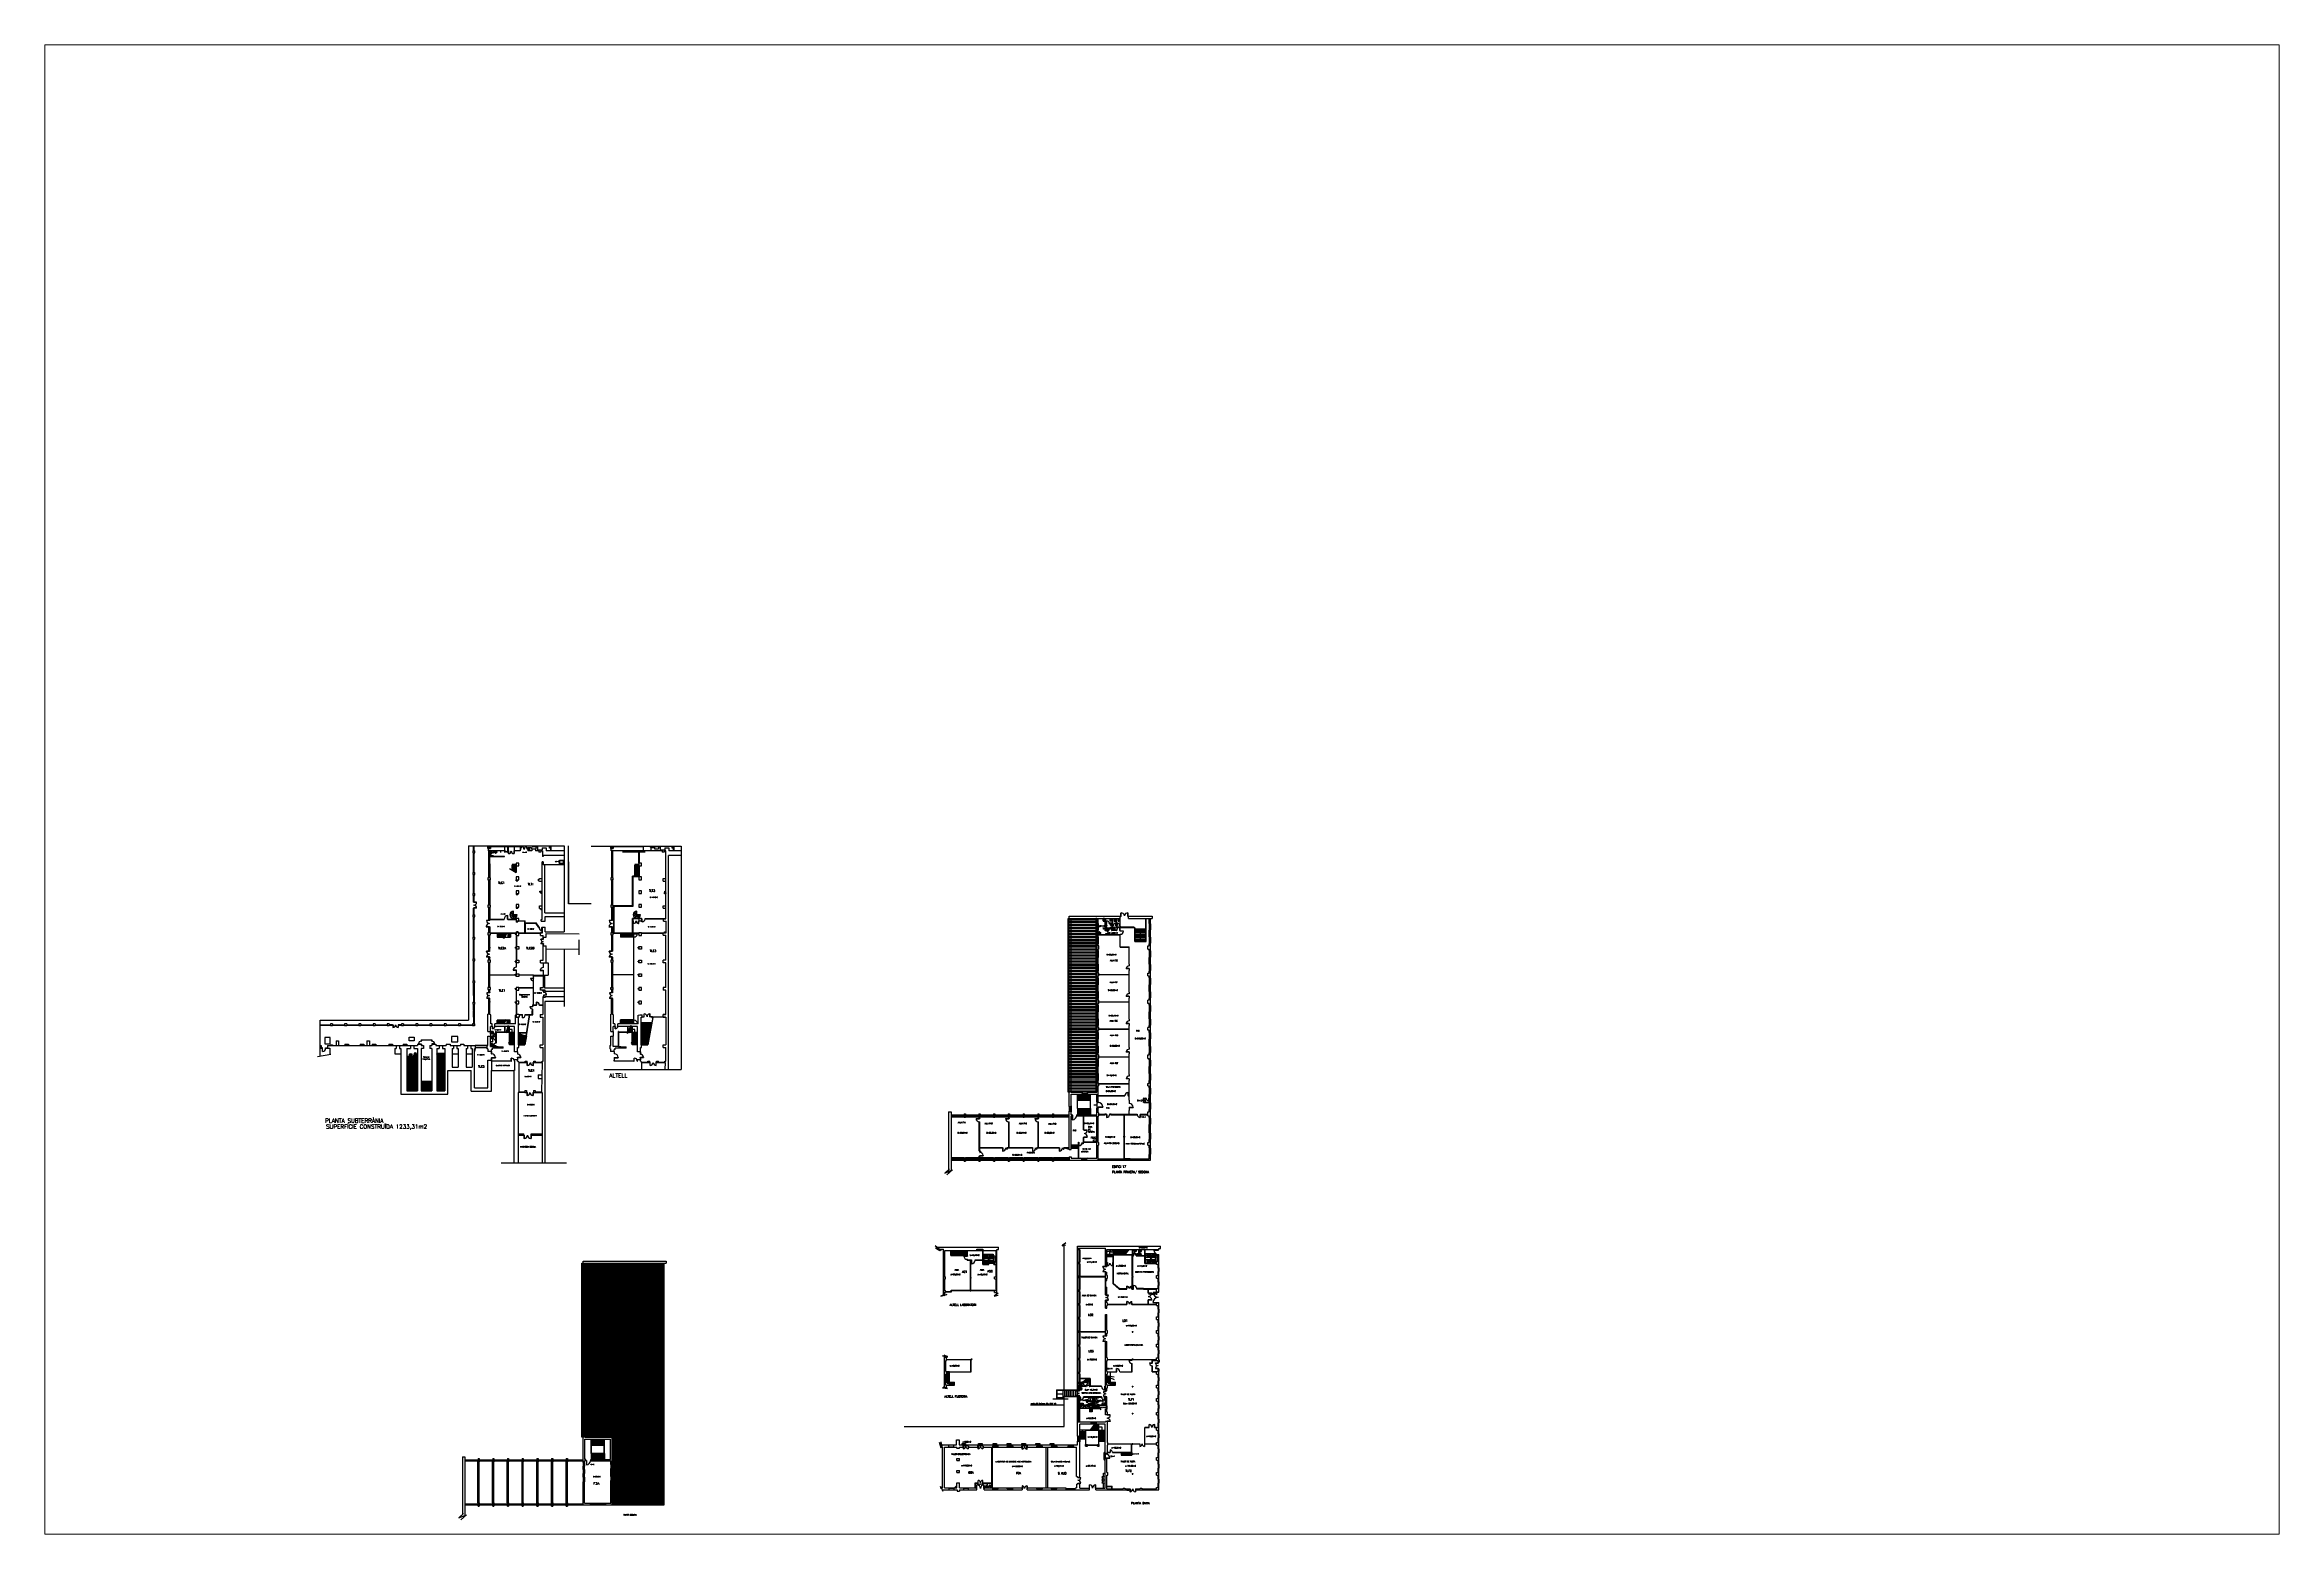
# Paper-space layout 'Presentación1' of a CAD drawing. Extents: x 1.05 to 9.45, y 0.7 to 6.3.
# The model-space entities are those that its viewports show. They can reach past a viewport. Long polylines and large blocks are cut down to what shows.
import ezdxf

# ---------------------------------------------------------------- set-up
doc = ezdxf.new("R2010")
doc.units = 0
doc.header["$MEASUREMENT"] = 0
for name, pattern in [('CONTINUA', [0]), ('PUNTOS', [0.25, 0, -0.25]), ('RAYITAS', [0.375, 0.25, -0.125]), ('TRAZO_Y_PUNTO', [1, 0.5, -0.25, 0, -0.25])]:
    doc.linetypes.add(name, pattern=pattern)
doc.layers.get('0').update_dxf_attribs({"linetype": 'CONTINUOUS'})
for name, color, linetype in [('BARANA', 4, 'CONTINUOUS'), ('CARATULA', 7, 'CONTINUOUS'), ('CUBIERTA', 7, 'CONTINUOUS'), ('EDUCACIÓ', 7, 'CONTINUOUS'), ('ESCA', 4, 'CONTINUOUS'), ('ESCALERA', 4, 'CONTINUOUS'), ('MOBI', 7, 'CONTINUOUS'), ('MUR0', 1, 'CONTINUOUS'), ('MURO', 1, 'CONTINUOUS'), ('PILA', 6, 'CONTINUOUS'), ('PILAR', 6, 'CONTINUOUS'), ('PORTA', 5, 'CONTINUOUS'), ('PUER', 5, 'CONTINUOUS'), ('PUERTA', 5, 'CONTINUOUS'), ('SANI', 4, 'CONTINUOUS'), ('SANITARIS', 4, 'CONTINUOUS'), ('SUP', 7, 'CONTINUOUS'), ('TABI', 3, 'CONTINUOUS'), ('TABIQUE', 3, 'CONTINUOUS'), ('TEXT', 7, 'CONTINUOUS'), ('VENT', 2, 'CONTINUOUS'), ('VENTANA', 2, 'CONTINUOUS')]:
    doc.layers.add(name, color=color, linetype=linetype)
doc.styles.add('ROMANS', font='ROMANS.shx', dxfattribs={"width": 1.3})
doc.styles.add('ROMANS8', font='simplex.shx')
doc.styles.add('SIMPLEX', font='simplex.shx')
doc.styles.add('SIMPLEX8', font='simplex.shx')
doc.styles.get("Standard").update_dxf_attribs({"font": 'simplex.shx'})
doc.styles.add('STYLE1', font='SIMPLEX.SHX')

# ---------------------------------------------------------------- blocks, each defined once
blk = doc.blocks.new('*X5')
at = {"color": 0}
for p, q in [((14.76, 28.72, 0.3), (16.97, 30.94, 0.3)), ((14.76, 28.9, 0.3), (16.79, 30.94, 0.3)), ((14.76, 29.07, 0.3), (16.62, 30.94, 0.3)), ((14.76, 29.25, 0.3), (16.44, 30.94, 0.3)), ((14.76, 29.43, 0.3), (16.26, 30.94, 0.3)), ((14.76, 29.6, 0.3), (16.09, 30.94, 0.3)), ((14.76, 29.78, 0.3), (15.91, 30.94, 0.3)), ((14.76, 29.96, 0.3), (15.73, 30.94, 0.3)), ((14.76, 30.14, 0.3), (15.56, 30.94, 0.3)), ((14.76, 30.31, 0.3), (15.38, 30.94, 0.3)), ((14.76, 30.49, 0.3), (15.2, 30.94, 0.3)), ((14.76, 30.67, 0.3), (15.03, 30.94, 0.3)), ((14.76, 30.84, 0.3), (14.85, 30.94, 0.3)), ((14.92, 28.71, 0.3), (17.15, 30.94, 0.3)), ((15.1, 28.71, 0.3), (17.32, 30.94, 0.3)), ((15.28, 28.71, 0.3), (17.36, 30.79, 0.3)), ((15.45, 28.71, 0.3), (17.36, 30.61, 0.3)), ((15.63, 28.71, 0.3), (17.36, 30.44, 0.3)), ((15.81, 28.71, 0.3), (17.36, 30.26, 0.3)), ((15.98, 28.71, 0.3), (17.36, 30.08, 0.3)), ((16.16, 28.71, 0.3), (17.36, 29.91, 0.3)), ((16.34, 28.71, 0.3), (17.36, 29.73, 0.3)), ((16.51, 28.71, 0.3), (17.36, 29.55, 0.3)), ((16.69, 28.71, 0.3), (17.36, 29.38, 0.3)), ((16.87, 28.71, 0.3), (17.36, 29.2, 0.3)), ((17.04, 28.71, 0.3), (17.36, 29.02, 0.3)), ((17.22, 28.71, 0.3), (17.36, 28.85, 0.3))]:
    blk.add_line(p, q, dxfattribs=at)
blk = doc.blocks.new('*X4')
at = {"color": 0}
for p, q in [((11.25, 34.58, 0.3), (13.85, 37.19, 0.3)), ((11.25, 34.76, 0.3), (13.67, 37.19, 0.3)), ((11.25, 34.93, 0.3), (13.5, 37.19, 0.3)), ((11.25, 35.11, 0.3), (13.32, 37.19, 0.3)), ((11.25, 35.29, 0.3), (13.14, 37.19, 0.3)), ((11.25, 35.46, 0.3), (12.97, 37.19, 0.3)), ((11.25, 35.64, 0.3), (12.79, 37.19, 0.3)), ((11.25, 35.82, 0.3), (12.61, 37.19, 0.3)), ((11.25, 35.99, 0.3), (12.44, 37.19, 0.3)), ((11.25, 36.17, 0.3), (12.26, 37.19, 0.3)), ((11.25, 36.35, 0.3), (12.08, 37.19, 0.3)), ((11.25, 36.52, 0.3), (11.91, 37.19, 0.3)), ((11.25, 36.7, 0.3), (11.73, 37.19, 0.3)), ((11.25, 36.88, 0.3), (11.55, 37.19, 0.3)), ((11.25, 37.06, 0.3), (11.38, 37.19, 0.3)), ((11.25, 34.4, 0.3), (13.9, 37.05, 0.3)), ((11.25, 34.23, 0.3), (13.9, 36.88, 0.3)), ((11.25, 34.05, 0.3), (13.9, 36.7, 0.3)), ((11.25, 33.87, 0.3), (13.9, 36.52, 0.3)), ((11.25, 33.7, 0.3), (13.9, 36.35, 0.3)), ((11.25, 33.52, 0.3), (13.9, 36.17, 0.3)), ((11.25, 33.34, 0.3), (13.9, 35.99, 0.3)), ((11.25, 33.17, 0.3), (13.9, 35.82, 0.3)), ((11.25, 32.99, 0.3), (13.9, 35.64, 0.3)), ((11.25, 32.81, 0.3), (13.9, 35.46, 0.3)), ((11.25, 32.64, 0.3), (13.9, 35.29, 0.3)), ((11.25, 32.46, 0.3), (13.9, 35.11, 0.3)), ((11.25, 32.28, 0.3), (13.9, 34.93, 0.3)), ((11.25, 32.11, 0.3), (13.9, 34.76, 0.3)), ((11.25, 31.93, 0.3), (13.9, 34.58, 0.3)), ((11.25, 31.75, 0.3), (13.9, 34.4, 0.3)), ((11.25, 31.58, 0.3), (13.9, 34.23, 0.3)), ((11.25, 31.4, 0.3), (13.9, 34.05, 0.3)), ((11.25, 31.22, 0.3), (13.9, 33.87, 0.3)), ((11.25, 31.04, 0.3), (13.9, 33.69, 0.3)), ((11.25, 30.87, 0.3), (13.9, 33.52, 0.3)), ((11.25, 30.69, 0.3), (13.9, 33.34, 0.3)), ((11.25, 30.51, 0.3), (13.9, 33.16, 0.3)), ((11.25, 30.34, 0.3), (13.9, 32.99, 0.3)), ((11.25, 30.16, 0.3), (13.9, 32.81, 0.3)), ((11.25, 29.98, 0.3), (13.9, 32.63, 0.3)), ((11.25, 29.81, 0.3), (13.9, 32.46, 0.3)), ((11.25, 29.63, 0.3), (13.9, 32.28, 0.3)), ((11.25, 29.45, 0.3), (13.9, 32.1, 0.3)), ((11.25, 29.28, 0.3), (13.9, 31.93, 0.3)), ((11.25, 29.1, 0.3), (13.9, 31.75, 0.3)), ((11.25, 28.92, 0.3), (13.9, 31.57, 0.3)), ((11.25, 28.75, 0.3), (13.9, 31.4, 0.3)), ((11.39, 28.71, 0.3), (13.9, 31.22, 0.3)), ((11.56, 28.71, 0.3), (13.9, 31.04, 0.3)), ((11.74, 28.71, 0.3), (13.9, 30.87, 0.3)), ((11.92, 28.71, 0.3), (13.9, 30.69, 0.3)), ((12.09, 28.71, 0.3), (13.9, 30.51, 0.3)), ((12.27, 28.71, 0.3), (13.9, 30.34, 0.3)), ((12.45, 28.71, 0.3), (13.9, 30.16, 0.3)), ((12.62, 28.71, 0.3), (13.9, 29.98, 0.3)), ((12.8, 28.71, 0.3), (13.9, 29.81, 0.3)), ((12.98, 28.71, 0.3), (13.9, 29.63, 0.3)), ((13.16, 28.71, 0.3), (13.9, 29.45, 0.3)), ((13.33, 28.71, 0.3), (13.9, 29.28, 0.3)), ((13.51, 28.71, 0.3), (13.9, 29.1, 0.3)), ((13.69, 28.71, 0.3), (13.9, 28.92, 0.3)), ((13.86, 28.71, 0.3), (13.9, 28.74, 0.3))]:
    blk.add_line(p, q, dxfattribs=at)
blk = doc.blocks.new('SANLH075')
blk.add_line((0.33, 0), (-0.33, 0))
at = {"linetype": 'CONTINUA'}
for points in [[(-0.33, -0.15, -0.046871), (-0.21, -0.11, -0.04674), (0, -0.1, -0.04674)], [(0.33, -0.15, 0.046871), (0.21, -0.11, 0.04674), (0, -0.1, 0.04674)]]:
    blk.add_lwpolyline(points, format="xyb", dxfattribs=at)
blk.add_lwpolyline([(0.3, -0.32, 0.143515), (0.28, -0.25, 0.107177), (0.21, -0.19, 0.078184), (0.12, -0.14, 0.065457), (0, -0.13, 0.065457), (-0.12, -0.14, 0.078184), (-0.21, -0.19, 0.107177), (-0.28, -0.25, 0.143515), (-0.3, -0.32, 0.143515), (-0.28, -0.39, 0.107177), (-0.21, -0.46, 0.078184), (-0.12, -0.5, 0.065457), (0, -0.52, 0.065457), (0.12, -0.5, 0.078184), (0.21, -0.46, 0.107177), (0.28, -0.39, 0.143515)], format="xyb", close=True, dxfattribs=at)
for centre, radius in [((-0.1, -0.05), 0.015), ((0, -0.21), 0.0334), ((0, -0.05), 0.0175), ((0, -0.21), 0.023), ((0.1, -0.05), 0.015)]:
    blk.add_circle(centre, radius, dxfattribs=at)
for centre, radius, start, end in [((-0.3, -0.03), 0.0444, 135.4706, 174.5273), ((1.26, -0.18), 1.62, 174.5273, 181.7891), ((0.77, -0.2), 1.13, 181.7891, 194.0857), ((-0.26, -0.46), 0.0565, 192.4343, 236.2242), ((0, 0.13), 0.702, 245.0753, 294.9247), ((0.26, -0.46), 0.0565, 303.7758, 347.5657), ((-0.77, -0.2), 1.13, 345.9143, 358.2109), ((0.3, -0.03), 0.0444, 5.4727, 44.5294), ((-1.26, -0.18), 1.62, 358.2109, 5.4727)]:
    blk.add_arc(centre, radius, start, end, dxfattribs=at)
blk = doc.blocks.new('SANIE060')
at = {"color": 0, "linetype": 'ByBlock'}
for p, q in [((0.3, 0), (-0.3, 0)), ((-0.32, -0.22), (-0.32, -0.02)), ((0.3, -0.24), (-0.3, -0.24)), ((-0.27, -0.24), (-0.29, -0.4)), ((0.27, -0.24), (0.29, -0.4)), ((0.32, -0.02), (0.32, -0.22))]:
    blk.add_line(p, q, dxfattribs=at)
at = {"linetype": 'CONTINUA'}
blk.add_line((-0.1, -0.3), (0.1, -0.3), dxfattribs=at)
at = {"color": 0, "linetype": 'ByBlock'}
for centre, radius in [((0, -0.44), 0.0515), ((0, -0.12), 0.0172)]:
    blk.add_circle(centre, radius, dxfattribs=at)
for centre, radius, start, end in [((-0.3, -0.02), 0.0229, 90, 180), ((-0.3, -0.22), 0.0229, 180, 270), ((0.3, -0.44), 0.591, 176.3923, 207.8597), ((-0.1, -0.44), 0.137, 90, 183.4701), ((-0.1, -0.44), 0.137, 164.8252, 183.7181), ((0.33, -0.41), 0.572, 183.4701, 210.4521), ((0, -0.41), 0.372, 233.4609, 306.4053), ((0, -0.36), 0.382, 245.6779, 295.2147), ((0.1, -0.44), 0.137, 356.5299, 90), ((-0.33, -0.41), 0.572, 329.5479, 356.5299), ((-0.3, -0.44), 0.591, 332.1403, 3.6077), ((0.1, -0.44), 0.137, 352.0276, 11.3377), ((0.3, -0.02), 0.0229, 0, 90), ((0.3, -0.22), 0.0229, 270, 0)]:
    blk.add_arc(centre, radius, start, end, dxfattribs=at)
blk = doc.blocks.new('*X6')
at = {"color": 0}
for p, q in [((18.86, 36, 0.3), (20.83, 37.97, 0.3)), ((18.86, 36.18, 0.3), (20.65, 37.97, 0.3)), ((18.86, 36.36, 0.3), (20.47, 37.97, 0.3)), ((18.86, 36.53, 0.3), (20.29, 37.97, 0.3)), ((18.86, 36.71, 0.3), (20.12, 37.97, 0.3)), ((18.86, 36.89, 0.3), (19.94, 37.97, 0.3)), ((18.86, 37.06, 0.3), (19.76, 37.97, 0.3)), ((18.86, 37.24, 0.3), (19.59, 37.97, 0.3)), ((18.86, 37.42, 0.3), (19.41, 37.97, 0.3)), ((18.86, 37.59, 0.3), (19.23, 37.97, 0.3)), ((18.86, 37.77, 0.3), (19.06, 37.97, 0.3)), ((18.86, 37.95, 0.3), (18.88, 37.97, 0.3)), ((18.86, 35.83, 0.3), (20.88, 37.85, 0.3)), ((18.86, 35.65, 0.3), (20.88, 37.67, 0.3)), ((18.86, 35.47, 0.3), (20.88, 37.49, 0.3)), ((18.86, 35.3, 0.3), (20.88, 37.32, 0.3)), ((18.86, 35.12, 0.3), (20.88, 37.14, 0.3)), ((18.86, 34.94, 0.3), (20.88, 36.96, 0.3)), ((18.86, 34.77, 0.3), (20.88, 36.79, 0.3)), ((18.86, 34.59, 0.3), (20.88, 36.61, 0.3)), ((18.86, 34.41, 0.3), (20.88, 36.43, 0.3)), ((18.86, 34.24, 0.3), (20.88, 36.26, 0.3)), ((18.86, 34.06, 0.3), (20.88, 36.08, 0.3)), ((18.86, 33.88, 0.3), (20.88, 35.9, 0.3)), ((18.86, 33.7, 0.3), (20.88, 35.72, 0.3)), ((18.86, 33.53, 0.3), (20.88, 35.55, 0.3)), ((18.86, 33.35, 0.3), (20.88, 35.37, 0.3)), ((18.86, 33.17, 0.3), (20.88, 35.19, 0.3)), ((18.86, 33, 0.3), (20.88, 35.02, 0.3)), ((18.86, 32.82, 0.3), (20.88, 34.84, 0.3)), ((18.86, 32.64, 0.3), (20.88, 34.66, 0.3)), ((18.86, 32.47, 0.3), (20.88, 34.49, 0.3)), ((18.86, 32.29, 0.3), (20.88, 34.31, 0.3)), ((18.86, 32.11, 0.3), (20.88, 34.13, 0.3)), ((18.86, 31.94, 0.3), (20.88, 33.96, 0.3)), ((18.86, 31.76, 0.3), (20.88, 33.78, 0.3)), ((18.86, 31.58, 0.3), (20.88, 33.6, 0.3)), ((18.86, 31.41, 0.3), (20.88, 33.43, 0.3)), ((18.86, 31.23, 0.3), (20.88, 33.25, 0.3)), ((18.86, 31.05, 0.3), (20.88, 33.07, 0.3)), ((18.86, 30.88, 0.3), (20.88, 32.9, 0.3)), ((18.86, 30.7, 0.3), (20.88, 32.72, 0.3)), ((18.86, 30.52, 0.3), (20.88, 32.54, 0.3)), ((18.86, 30.35, 0.3), (20.88, 32.37, 0.3)), ((18.86, 30.17, 0.3), (20.88, 32.19, 0.3)), ((18.86, 29.99, 0.3), (20.88, 32.01, 0.3)), ((18.86, 29.82, 0.3), (20.88, 31.84, 0.3)), ((18.86, 29.64, 0.3), (20.88, 31.66, 0.3)), ((18.86, 29.46, 0.3), (20.88, 31.48, 0.3)), ((18.86, 29.29, 0.3), (20.88, 31.31, 0.3)), ((18.86, 29.11, 0.3), (20.88, 31.13, 0.3)), ((18.86, 28.93, 0.3), (20.88, 30.95, 0.3)), ((18.86, 28.76, 0.3), (20.88, 30.78, 0.3)), ((18.99, 28.71, 0.3), (20.88, 30.6, 0.3)), ((19.17, 28.71, 0.3), (20.88, 30.42, 0.3)), ((19.34, 28.71, 0.3), (20.88, 30.24, 0.3)), ((19.52, 28.71, 0.3), (20.88, 30.07, 0.3)), ((19.7, 28.71, 0.3), (20.88, 29.89, 0.3)), ((19.87, 28.71, 0.3), (20.88, 29.71, 0.3)), ((20.05, 28.71, 0.3), (20.88, 29.54, 0.3)), ((20.23, 28.71, 0.3), (20.88, 29.36, 0.3)), ((20.4, 28.71, 0.3), (20.88, 29.18, 0.3)), ((20.58, 28.71, 0.3), (20.88, 29.01, 0.3)), ((20.76, 28.71, 0.3), (20.88, 28.83, 0.3))]:
    blk.add_line(p, q, dxfattribs=at)
blk = doc.blocks.new('PILAR')
for p, q in [((-0.5, 0.5), (-0.5, -0.5)), ((0.5, 0.5), (-0.5, 0.5)), ((-0.25, 0), (0.25, 0)), ((0, -0.25), (0, 0.25)), ((0.5, -0.5), (0.5, 0.5)), ((-0.5, -0.5), (0.5, -0.5))]:
    blk.add_line(p, q)
blk.add_3dface([(0.5, -0.5, 1), (-0.5, -0.5, 1), (-0.5, 0.5, 1), (0.5, 0.5, 1)])
blk = doc.blocks.new('012102')
for p in [(-0.15, -0.03), (0.15, -0.03)]:
    blk.add_line(p, (0, -0.03))
blk.add_lwpolyline([(0.22, 0, -0.356176), (0.24, -0.02), (0.27, -0.14, -0.119815), (0.27, -0.4, -0.294219), (0.23, -0.44, -0.064372), (0, -0.47, -0.064372), (-0.23, -0.44, -0.294219), (-0.27, -0.4, -0.119815), (-0.27, -0.14), (-0.24, -0.02, -0.356176), (-0.22, 0), (0, 0)], format="xyb", close=True)
at = {"linetype": 'PUNTOS'}
for centre in [(-0.1, -0.06), (0.1, -0.06)]:
    blk.add_circle(centre, 0.015, dxfattribs=at)
for centre, radius in [((0, -0.06), 0.0175), ((0, -0.19), 0.023)]:
    blk.add_circle(centre, radius)
for centre, radius, start, end in [((0.04, -0.28), 0.28, 161.6517, 198.3483), ((-0.17, -0.21), 0.06, 106.3491, 161.6517), ((-0.17, -0.35), 0.06, 198.3483, 253.6509), ((-0.15, -0.09), 0.067, 87.0352, 159.0483), ((-0.01, -0.76), 0.634, 89.3416, 106.3491), ((-0.01, 0.2), 0.634, 253.6509, 270.6584), ((0.01, -0.76), 0.634, 73.6509, 90.6584), ((0.01, 0.2), 0.634, 269.3416, 286.3491), ((0.15, -0.09), 0.067, 20.9517, 92.9648), ((0.17, -0.21), 0.06, 18.3483, 73.6509), ((0.17, -0.35), 0.06, 286.3491, 341.6517), ((-0.04, -0.28), 0.28, 341.6517, 18.3483)]:
    blk.add_arc(centre, radius, start, end)
blk = doc.blocks.new('UPN')
blk.add_lwpolyline([(0, 0), (0.0005, 0), (0.0005, 0, 0.391021), (0.0005, 0.0001), (0.0001, 0.0001, -0.391021), (0.0001, 0.0002), (0.0001, 0.0008, -0.391021), (0.0001, 0.0009), (0.0005, 0.0009, 0.391021), (0.0005, 0.001), (0.0005, 0.001), (0, 0.001), (0, 0)], format="xyb", close=True)
blk = doc.blocks.new('013105')
for p, q in [((-0.32, 0), (0.32, 0)), ((-0.32, -0.55), (-0.32, 0)), ((0.32, -0.55), (0.32, 0)), ((-0.32, -0.55), (0.32, -0.55)), ((-0.25, -0.07), (-0.25, -0.28)), ((-0.25, -0.48), (-0.25, -0.28)), ((-0.24, -0.07), (-0.24, -0.28)), ((-0.24, -0.48), (-0.24, -0.28)), ((0.04, -0.02), (-0.2, -0.02)), ((0.04, -0.03), (-0.2, -0.03)), ((0.04, -0.52), (-0.2, -0.52)), ((0.04, -0.53), (-0.2, -0.53)), ((0.04, -0.02), (0.2, -0.02)), ((0.04, -0.03), (0.2, -0.03)), ((0.04, -0.52), (0.2, -0.52)), ((0.04, -0.53), (0.2, -0.53)), ((0.24, -0.07), (0.24, -0.28)), ((0.24, -0.48), (0.24, -0.28)), ((0.25, -0.07), (0.25, -0.28)), ((0.25, -0.48), (0.25, -0.28))]:
    blk.add_line(p, q)
for centre, radius in [((0.11, -0.28), 0.0418), ((0.11, -0.28), 0.0303), ((0.21, -0.07), 0.0209)]:
    blk.add_circle(centre, radius)
for centre, radius, start, end in [((-0.2, -0.07), 0.044, 90, 180), ((-0.2, -0.48), 0.044, 180, 270), ((-0.2, -0.07), 0.033, 90, 180), ((-0.2, -0.48), 0.033, 180, 270), ((0.61, -0.28), 0.825, 169.61876, 180), ((0.61, -0.28), 0.825, 180, 190.38124), ((-0.12, -0.14), 0.0825, 97.23, 169.61876), ((-0.12, -0.41), 0.0825, 190.38124, 262.77), ((0.02, -1.77), 1.72, 89.9987, 95.00834), ((0.02, 1.22), 1.72, 264.99166, 270.0013), ((0.02, -0.88), 0.825, 82.77, 90), ((0.02, 0.33), 0.825, 270, 277.23), ((0.11, -0.14), 0.0825, 10.38124, 82.77), ((0.11, -0.41), 0.0825, 277.23, 349.61876), ((0.2, -0.07), 0.044, 0, 90), ((0.2, -0.07), 0.033, 0, 90), ((-0.62, -0.28), 0.825, 0, 10.38124), ((-0.62, -0.28), 0.825, 349.61876, 0), ((0.2, -0.48), 0.044, 270, 0), ((0.2, -0.48), 0.033, 270, 0)]:
    blk.add_arc(centre, radius, start, end)
blk = doc.blocks.new('SANLB060')
at = {"color": 0, "linetype": 'ByBlock'}
for p, q in [((0, 0), (-0.08, 0)), ((-0.08, 0), (-0.08, -0.02)), ((0, 0), (0.08, 0)), ((0.08, 0), (0.08, 0)), ((0.08, 0), (0.08, -0.02))]:
    blk.add_line(p, q, dxfattribs=at)
for points in [[(0, -0.12), (-0.1, -0.14, 0.094786), (-0.19, -0.19, 0.10165), (-0.25, -0.27), (-0.27, -0.36), (-0.25, -0.45, 0.10165), (-0.19, -0.53, 0.094786), (-0.11, -0.58), (-0.01, -0.6), (0.1, -0.58, 0.094786), (0.18, -0.53, 0.10165), (0.24, -0.45), (0.26, -0.36), (0.24, -0.27, 0.10165), (0.19, -0.19, 0.094786), (0.1, -0.14)], [(0, -0.14), (-0.09, -0.15, 0.094786), (-0.17, -0.2, 0.10165), (-0.23, -0.27), (-0.24, -0.35), (-0.22, -0.43, 0.10165), (-0.17, -0.5, 0.094786), (-0.1, -0.55), (0, -0.57), (0.09, -0.55, 0.094786), (0.16, -0.51, 0.10165), (0.22, -0.44), (0.23, -0.35), (0.22, -0.27, 0.10165), (0.17, -0.2, 0.094786), (0.09, -0.15)]]:
    blk.add_lwpolyline(points, format="xyb", close=True, dxfattribs=at)
for centre, radius in [((0, -0.31), 0.306), ((0, -0.27), 0.0347)]:
    blk.add_circle(centre, radius, dxfattribs=at)
blk = doc.blocks.new('SANIA045')
blk.add_lwpolyline([(-0.18, 0, 0.467994), (-0.22, -0.06), (-0.22, -0.11, 0.362266), (-0.18, -0.17, 0.003061), (-0.12, -0.17, 0.200943), (-0.14, -0.54, 0.287945), (0, -0.64, 0.345667), (0.15, -0.51, 0.183095), (0.12, -0.17, 0.003061), (0.18, -0.17, 0.362197), (0.22, -0.11), (0.22, -0.06, 0.467968), (0.18, 0), (0, 0), (-0.18, 0)], format="xyb", close=True)
for centre, radius in [((-0.08, -0.23), 0.01), ((0, -0.1), 0.015), ((0, -0.1), 0.015), ((0.08, -0.23), 0.01)]:
    blk.add_circle(centre, radius)
for centre, radius, start, end in [((0.05, 4.52), 4.7, 267.947, 269.4107), ((0.06, -0.44), 0.179, 137.9157, 221.6581), ((0, -0.4), 0.115, 91.7437, 134.6177), ((0, -0.48), 0.113, 224.1157, 268.6031), ((-0.01, -0.42), 0.0338, 116.4439, 162.0713), ((0, -0.41), 0.0434, 175.6422, 265.2374), ((0.01, -0.5), 0.118, 95.6646, 106.8515), ((-0.05, 4.52), 4.7, 270.5893, 272.0531), ((0, -0.4), 0.115, 45.3823, 88.2563), ((-0.01, -0.5), 0.118, 73.1485, 84.3354), ((0, -0.41), 0.0434, 274.7626, 4.3578), ((0, -0.48), 0.113, 271.3969, 315.8843), ((0.01, -0.42), 0.0338, 17.9287, 63.5561), ((-0.06, -0.44), 0.179, 318.3419, 42.0843)]:
    blk.add_arc(centre, radius, start, end)
blk.add_attdef('CODIGO', (-0.01, -0.01), '', height=0.000001)
blk = doc.blocks.new('012214')
for p, q in [((-0.17, -0.07), (-0.17, -0.14)), ((0.16, -0.15), (-0.16, -0.15)), ((-0.14, -0.36), (-0.14, -0.38)), ((-0.05, -0.45), (-0.05, -0.4)), ((-0.05, -0.4), (0.05, -0.4)), ((0.05, -0.45), (0.05, -0.4)), ((0.14, -0.36), (0.14, -0.38)), ((0.17, -0.07), (0.17, -0.14))]:
    blk.add_line(p, q)
blk.add_lwpolyline([(-0.19, -0.32, 0.110146), (-0.16, -0.55), (-0.16, -0.55, 0.304782), (0, -0.66, 0.304782), (0.16, -0.55), (0.16, -0.55, 0.110146), (0.19, -0.32, 0.041219), (0.17, -0.07), (0.17, -0.01, 0.414214), (0.16, 0), (-0.16, 0, 0.414214), (-0.17, -0.01), (-0.17, -0.07, 0.041219)], format="xyb", close=True)
for centre, radius in [((-0.08, -0.18), 0.00713), ((0, -0.07), 0.0184), ((0.08, -0.18), 0.00713)]:
    blk.add_circle(centre, radius)
for centre, radius, start, end in [((1.33, -0.34), 1.51, 172.5255, 179.2733), ((0.35, -0.35), 0.533, 176.2799, 201.461), ((-0.16, -0.14), 0.013, 180, 270), ((0, -0.49), 0.158, 202.0194, 270), ((0, -0.37), 0.142, 90, 178.9278), ((0.35, -0.35), 0.493, 183.2076, 201.461), ((0, -0.49), 0.118, 202.0194, 270), ((0, -0.45), 0.048, 180, 0), ((0, -0.37), 0.142, 1.0722, 90), ((0, -0.49), 0.118, 270, 337.9806), ((0, -0.49), 0.158, 270, 337.9806), ((-0.35, -0.35), 0.493, 338.539, 356.7924), ((-0.35, -0.35), 0.533, 338.539, 3.7201), ((0.16, -0.14), 0.013, 270, 0), ((-1.33, -0.34), 1.51, 0.7267, 7.4745)]:
    blk.add_arc(centre, radius, start, end)
blk = doc.blocks.new('012306')
for p, q in [((-0.12, -0.02), (-0.14, -0.02)), ((-0.08, -0.09), (0, -0.09)), ((-0.07, -0.09), (0, -0.09)), ((-0.03, -0.22), (-0.03, -0.23)), ((0.08, -0.09), (0, -0.09)), ((0.07, -0.09), (0, -0.09)), ((0.03, -0.22), (0.03, -0.23)), ((0.14, -0.02), (0.12, -0.02)), ((0.14, -0.02), (0.14, -0.02))]:
    blk.add_line(p, q)
blk.add_lwpolyline([(0.14, -0.02, 0.380597), (0.14, -0.03, -0.047398), (0.12, -0.13, -0.115823), (0.11, -0.14, 0.053903), (0.04, -0.25, -0.250164), (0, -0.27, -0.250164), (-0.04, -0.25, 0.053903), (-0.11, -0.14, -0.115823), (-0.12, -0.13, -0.047398), (-0.14, -0.03, 0.380597), (-0.14, -0.02), (-0.14, -0.02), (-0.17, -0.02), (-0.17, 0), (0, 0), (0.17, 0), (0.17, -0.02), (0.14, -0.02)], format="xyb")
for centre, radius, start, end in [((-0.08, -0.12), 0.0355, 90, 191.9125), ((0.38, 0), 0.515, 194.94, 195.3873), ((-0.07, -0.12), 0.0303, 90, 214.9094), ((-0.29, -0.35), 0.288, 25.8844, 47.6494), ((0, -0.04), 0.0308, 90, 270), ((0, -0.22), 0.0274, 196.6079, 272.0481), ((0, -0.04), 0.02, 90, 270), ((0, -0.04), 0.0112, 90, 270), ((0, -0.04), 0.0308, 270, 90), ((0, -0.04), 0.02, 270, 90), ((0, -0.04), 0.0112, 270, 90), ((0, -0.22), 0.0274, 267.9519, 343.3921), ((0.29, -0.35), 0.288, 132.3506, 154.1156), ((0.07, -0.12), 0.0303, 325.0906, 90), ((0.08, -0.12), 0.0355, 348.0875, 90), ((-0.38, 0), 0.515, 344.6127, 345.06)]:
    blk.add_arc(centre, radius, start, end)
blk = doc.blocks.new('012202')
for p in [(-0.27, -0.02), (0.27, -0.02)]:
    blk.add_line(p, (0, -0.02))
for points in [[(-0.29, 0), (0, 0), (0.29, 0, -0.039254), (0.32, -0.25, -0.116909), (0.3, -0.35, -0.10431), (0.23, -0.44, -0.090349), (0.13, -0.5, -0.082466), (0, -0.52, -0.082466), (-0.13, -0.5, -0.090349), (-0.23, -0.44, -0.10431), (-0.3, -0.35, -0.116909), (-0.33, -0.25, -0.039253)], [(0, -0.13, 0.071062), (-0.1, -0.14, 0.08261), (-0.17, -0.18, 0.106794), (-0.23, -0.24, 0.133732), (-0.25, -0.3, 0.133732), (-0.23, -0.37, 0.106794), (-0.17, -0.42, 0.08261), (-0.1, -0.46, 0.071062), (0, -0.47, 0.071062), (0.1, -0.46, 0.08261), (0.17, -0.42, 0.106794), (0.23, -0.37, 0.133732), (0.25, -0.3, 0.133732), (0.23, -0.24, 0.106794), (0.17, -0.18, 0.08261), (0.1, -0.14, 0.071062)]]:
    blk.add_lwpolyline(points, format="xyb", close=True)
for points in [[(-0.31, -0.25, 0.116445), (-0.29, -0.35, 0.10431), (-0.22, -0.43, 0.090349), (-0.12, -0.49, 0.082466), (0, -0.51, 0.082466)], [(0.31, -0.25, -0.116445), (0.29, -0.35, -0.10431), (0.22, -0.43, -0.090349), (0.12, -0.49, -0.082466), (0, -0.51, -0.082466)]]:
    blk.add_lwpolyline(points, format="xyb")
at = {"linetype": 'PUNTOS'}
for centre in [(-0.1, -0.07), (0.1, -0.07)]:
    blk.add_circle(centre, 0.015, dxfattribs=at)
for centre, radius in [((0, -0.06), 0.0175), ((0, -0.22), 0.023)]:
    blk.add_circle(centre, radius)
for centre, radius, start, end in [((-1.3, -0.37), 1.62, 4.10406, 13.18545), ((1.3, -0.37), 1.62, 166.80387, 175.885), ((-0.27, -0.03), 0.00914, 90, 167.78535), ((0.27, -0.03), 0.00914, 12.21465, 90)]:
    blk.add_arc(centre, radius, start, end)
blk = doc.blocks.new('012114')
for p, q in [((0, -0.04), (-0.13, -0.04)), ((0, -0.37), (-0.03, -0.37)), ((0, -0.04), (0.13, -0.04)), ((0, -0.37), (0.03, -0.37))]:
    blk.add_line(p, q)
blk.add_lwpolyline([(0.17, -0.18, 0.006856), (0.13, -0.17), (0.15, -0.26, -0.190618), (0.13, -0.62, -0.225225), (0.1, -0.65, -0.063558), (0, -0.66, -0.063558), (-0.1, -0.65, -0.225225), (-0.13, -0.62, -0.190618), (-0.15, -0.26), (-0.13, -0.17, 0.006856), (-0.17, -0.18, -0.425204), (-0.19, -0.17), (-0.2, -0.02, -0.440217), (-0.18, 0), (0, 0), (0.18, 0, -0.440217), (0.2, -0.02), (0.19, -0.17)], format="xyb")
for centre, radius in [((-0.08, -0.22), 0.008), ((0, -0.09), 0.0125), ((0.08, -0.22), 0.008)]:
    blk.add_circle(centre, radius)
for centre, radius, start, end in [((-0.12, -0.08), 0.0372, 96.0407, 181.7016), ((0, -1.58), 1.41, 90, 95.3323), ((0, -0.41), 0.133, 6.8934, 173.1066), ((0.31, -0.42), 0.447, 176.9791, 198.8669), ((-0.03, -0.54), 0.08, 198.8669, 263.0722), ((-0.03, -0.38), 0.01, 90, 180), ((0.09, -0.41), 0.125, 168.5881, 191.4119), ((0, -0.41), 0.0386, 195.7788, 344.2212), ((0, -0.42), 0.0366, 195.2314, 344.7686), ((0, -0.27), 0.352, 263.0722, 270), ((0, -1.58), 1.41, 84.6677, 90), ((0, -0.27), 0.352, 270, 276.9278), ((0.03, -0.38), 0.01, 0, 90), ((-0.09, -0.41), 0.125, 348.5881, 11.4119), ((0.03, -0.54), 0.08, 276.9278, 341.1331), ((-0.31, -0.42), 0.447, 341.1331, 3.0209), ((0.12, -0.08), 0.0372, 358.2984, 83.9593), ((0.17, -0.16), 0.015, 263.0963, 355.2379)]:
    blk.add_arc(centre, radius, start, end)

msp = doc.modelspace()

# ---------------------------------------------------------------- hatches: boundary and pattern name
at = {"layer": 'ESCALERA'}
for points in [[(596.72, 156.02), (596.92, 156), (596.85, 156.34)], [(627.19, 158.94), (627.51, 158.94), (627.39, 159.39)]]:
    msp.add_hatch(color=256, dxfattribs=at).paths.add_polyline_path(points)

# ---------------------------------------------------------------- linework, layer by layer
at = {"linetype": 'TRAZO_Y_PUNTO'}
for p, q in [((583.53, 202.83), (607.13, 202.83)), ((583.53, 202.83), (583.53, 159.95)), ((607.13, 202.83), (607.13, 181.7)), ((613.75, 202.78), (635.94, 202.78)), ((635.94, 202.78), (635.94, 147.81)), ((593.68, 197.25), (595.29, 196.31)), ((607.13, 177.5), (607.13, 163.31)), ((547.05, 159.95), (583.53, 159.95)), ((547.05, 151.04), (547.05, 159.95)), ((549.68, 151.52), (546.41, 150.92)), ((591.56, 124.8), (607.7, 124.8))]:
    msp.add_line(p, q, dxfattribs=at)
for p, q in [((621.47, 201.38), (627.05, 201.38)), ((608.15, 188.69), (613.79, 188.69)), ((733.51, 70.74), (734.01, 70.74)), ((733.51, 70.54), (734.01, 70.54)), ((733.57, 70.74), (733.57, 70.54)), ((733.62, 70.64), (733.57, 70.64)), ((733.62, 70.74), (733.62, 70.54)), ((733.51, 64.84), (734.01, 64.84)), ((733.51, 64.64), (734.01, 64.64)), ((733.57, 64.84), (733.57, 64.64)), ((733.62, 64.74), (733.57, 64.74)), ((733.62, 64.84), (733.62, 64.64)), ((582.29, 38.49), (581.14, 37.4)), ((581.14, 37.4), (583.05, 38.19)), ((583.05, 38.19), (581.64, 36.97))]:
    msp.add_line(p, q)
at = {"color": 0}
for p, q in [((731.24, 184.77), (737.96, 184.77)), ((731.24, 184.29), (737.96, 184.29)), ((731.24, 184.02), (737.96, 184.02)), ((731.24, 183.54), (737.96, 183.54)), ((731.24, 183.27), (737.96, 183.27)), ((731.24, 182.79), (737.96, 182.79)), ((731.24, 182.52), (737.96, 182.52)), ((731.24, 182.04), (737.96, 182.04)), ((731.24, 181.77), (737.96, 181.77)), ((731.24, 181.29), (737.96, 181.29)), ((731.24, 181.02), (737.96, 181.02)), ((731.24, 180.54), (737.96, 180.54)), ((731.24, 180.27), (737.96, 180.27)), ((731.24, 179.79), (737.96, 179.79)), ((731.24, 179.52), (737.96, 179.52)), ((731.24, 179.04), (737.96, 179.04)), ((731.24, 178.77), (737.96, 178.77)), ((731.24, 178.29), (737.96, 178.29)), ((731.24, 178.02), (737.96, 178.02)), ((731.24, 177.54), (737.96, 177.54)), ((731.24, 177.27), (737.96, 177.27)), ((731.24, 176.79), (737.96, 176.79)), ((731.24, 176.52), (737.96, 176.52)), ((731.24, 176.04), (737.96, 176.04)), ((731.24, 175.77), (737.96, 175.77)), ((731.24, 175.29), (737.96, 175.29)), ((731.24, 175.02), (737.96, 175.02)), ((731.24, 174.54), (737.96, 174.54)), ((731.24, 174.27), (737.96, 174.27)), ((731.24, 173.79), (737.96, 173.79)), ((731.24, 173.52), (737.96, 173.52)), ((731.24, 173.04), (737.96, 173.04)), ((731.24, 172.77), (737.96, 172.77)), ((731.24, 172.29), (737.96, 172.29)), ((731.24, 172.02), (737.96, 172.02)), ((731.24, 171.54), (737.96, 171.54)), ((731.24, 171.27), (737.96, 171.27)), ((731.24, 170.79), (737.96, 170.79)), ((731.24, 170.52), (737.96, 170.52)), ((731.24, 170.04), (737.96, 170.04)), ((731.24, 169.77), (737.96, 169.77)), ((731.24, 169.29), (737.96, 169.29)), ((731.24, 169.02), (737.96, 169.02)), ((731.24, 168.54), (737.96, 168.54)), ((731.24, 168.27), (737.96, 168.27)), ((731.24, 167.79), (737.96, 167.79)), ((731.24, 167.52), (737.96, 167.52)), ((731.24, 167.04), (737.96, 167.04)), ((731.24, 166.77), (737.96, 166.77)), ((731.24, 166.29), (737.96, 166.29)), ((731.24, 166.02), (737.96, 166.02)), ((731.24, 165.54), (737.96, 165.54)), ((731.24, 165.27), (737.96, 165.27)), ((731.24, 164.79), (737.96, 164.79)), ((731.24, 164.52), (737.96, 164.52)), ((731.24, 164.04), (737.96, 164.04)), ((731.24, 163.77), (737.96, 163.77)), ((731.24, 163.29), (737.96, 163.29)), ((731.24, 163.02), (737.96, 163.02)), ((731.24, 162.54), (737.96, 162.54)), ((731.24, 162.27), (737.96, 162.27)), ((731.24, 161.79), (737.96, 161.79)), ((731.24, 161.52), (737.96, 161.52)), ((731.24, 161.04), (737.96, 161.04)), ((731.24, 160.77), (737.96, 160.77)), ((731.24, 160.29), (737.96, 160.29)), ((731.24, 160.02), (737.96, 160.02)), ((731.24, 159.54), (737.96, 159.54)), ((731.24, 159.27), (737.96, 159.27)), ((731.24, 158.79), (737.96, 158.79)), ((731.24, 158.52), (737.96, 158.52)), ((731.24, 158.04), (737.96, 158.04)), ((731.24, 157.77), (737.96, 157.77)), ((731.24, 157.29), (737.96, 157.29)), ((731.24, 157.02), (737.96, 157.02)), ((731.24, 156.54), (737.96, 156.54)), ((731.24, 156.27), (737.96, 156.27)), ((731.24, 155.79), (737.95, 155.79)), ((731.24, 155.52), (737.95, 155.52)), ((731.24, 155.04), (737.95, 155.04)), ((731.24, 154.77), (737.95, 154.77)), ((731.24, 154.29), (737.95, 154.29)), ((731.24, 154.02), (737.95, 154.02)), ((731.24, 153.54), (737.95, 153.54)), ((731.24, 153.27), (737.95, 153.27)), ((731.24, 152.79), (737.95, 152.79)), ((731.24, 152.52), (737.95, 152.52)), ((731.24, 152.04), (737.95, 152.04)), ((731.24, 151.77), (737.95, 151.77)), ((731.24, 151.29), (737.95, 151.29)), ((731.24, 151.02), (737.95, 151.02)), ((731.24, 150.54), (737.95, 150.54)), ((731.24, 150.27), (737.95, 150.27)), ((731.24, 149.79), (737.95, 149.79)), ((731.24, 149.52), (737.95, 149.52)), ((731.24, 149.04), (737.95, 149.04)), ((731.24, 148.77), (737.95, 148.77)), ((731.24, 148.29), (737.95, 148.29)), ((731.24, 148.02), (737.95, 148.02)), ((731.24, 147.54), (737.95, 147.54)), ((731.24, 147.27), (737.95, 147.27)), ((731.24, 146.79), (737.95, 146.79)), ((731.24, 146.52), (737.95, 146.52)), ((731.24, 146.04), (737.95, 146.04)), ((731.24, 145.77), (737.95, 145.77)), ((731.24, 145.29), (737.95, 145.29)), ((731.24, 144.81), (737.95, 144.81)), ((731.24, 144.54), (737.95, 144.54)), ((731.24, 144.06), (737.95, 144.06)), ((731.24, 143.79), (737.95, 143.79)), ((731.24, 143.31), (737.95, 143.31)), ((731.24, 143.04), (737.95, 143.04)), ((731.24, 142.56), (737.95, 142.56)), ((731.24, 142.27), (737.95, 142.27))]:
    msp.add_line(p, q, dxfattribs=at)
at = {"color": 7, "linetype": 'RAYITAS'}
msp.add_line((616.85, 147.81), (635.94, 147.81), dxfattribs=at)
at = {"color": 4}
for p, q in [((699.76, 45.17), (700.29, 43.98)), ((699.9, 44.55), (699.76, 45.17)), ((700.29, 43.98), (699.98, 45.08))]:
    msp.add_line(p, q, dxfattribs=at)
msp.add_lwpolyline([(608.15, 188.69, 0, 0.2, 0), (609.65, 188.69, 0.2, 0.2, 0)], format="xyseb")
for points in [[(733.6, 70.74, 0.228925), (733.59, 70.74, 0.088517), (733.58, 70.72, 0.045579), (733.58, 70.71, 0.03383), (733.58, 70.69, 0.03383), (733.58, 70.67, 0.045579), (733.58, 70.65, 0.088517), (733.59, 70.64, 0.228925), (733.6, 70.64, 0.228925), (733.6, 70.64, 0.088517), (733.61, 70.65, 0.045579), (733.61, 70.67, 0.03383), (733.61, 70.69, 0.03383), (733.61, 70.71, 0.045579), (733.61, 70.72, 0.088517), (733.6, 70.74, 0.228925)], [(733.6, 70.54, -0.228925), (733.59, 70.54, -0.088517), (733.58, 70.55, -0.045579), (733.58, 70.57, -0.03383), (733.58, 70.59, -0.03383), (733.58, 70.61, -0.045579), (733.58, 70.62, -0.088517), (733.59, 70.64, -0.228925), (733.6, 70.64, -0.228925), (733.6, 70.64, -0.088517), (733.61, 70.62, -0.045579), (733.61, 70.61, -0.03383), (733.61, 70.59, -0.03383), (733.61, 70.57, -0.045579), (733.61, 70.55, -0.088517), (733.6, 70.54, -0.228925)], [(733.6, 64.84, 0.228925), (733.59, 64.84, 0.088517), (733.58, 64.82, 0.045579), (733.58, 64.81, 0.03383), (733.58, 64.79, 0.03383), (733.58, 64.77, 0.045579), (733.58, 64.75, 0.088517), (733.59, 64.74, 0.228925), (733.6, 64.74, 0.228925), (733.6, 64.74, 0.088517), (733.61, 64.75, 0.045579), (733.61, 64.77, 0.03383), (733.61, 64.79, 0.03383), (733.61, 64.81, 0.045579), (733.61, 64.82, 0.088517), (733.6, 64.84, 0.228925)], [(733.6, 64.64, -0.228925), (733.59, 64.64, -0.088517), (733.58, 64.65, -0.045579), (733.58, 64.67, -0.03383), (733.58, 64.69, -0.03383), (733.58, 64.71, -0.045579), (733.58, 64.72, -0.088517), (733.59, 64.74, -0.228925), (733.6, 64.74, -0.228925), (733.6, 64.74, -0.088517), (733.61, 64.72, -0.045579), (733.61, 64.71, -0.03383), (733.61, 64.69, -0.03383), (733.61, 64.67, -0.045579), (733.61, 64.65, -0.088517), (733.6, 64.64, -0.228925)]]:
    msp.add_lwpolyline(points, format="xyb", close=True)
at = {"layer": 'BARANA'}
for p, q in [((619.26, 187.74), (619.26, 181.44)), ((619.31, 187.74), (619.31, 181.44))]:
    msp.add_line(p, q, dxfattribs=at)
at = {"layer": 'CUBIERTA'}
for p, q in [((731.14, 142.23), (731.14, 185.01)), ((731.14, 185.01), (731.24, 185.01)), ((731.24, 185.01), (737.96, 185.01)), ((731.24, 142.23), (731.24, 185.01)), ((737.96, 185.01), (737.95, 142.23)), ((738.26, 185.01), (737.96, 185.01)), ((738.26, 185.01), (738.25, 142.23)), ((738.25, 142.23), (731.14, 142.23)), ((611.47, 57.33), (611.47, 100.1)), ((611.47, 100.1), (611.57, 100.1)), ((611.57, 100.1), (618.59, 100.1)), ((611.57, 57.33), (611.57, 100.1)), ((611.57, 99.98), (618.29, 99.98)), ((611.57, 99.93), (618.29, 99.93)), ((611.57, 99.64), (618.29, 99.64)), ((611.57, 99.59), (618.29, 99.59)), ((611.57, 99.3), (618.29, 99.3)), ((611.57, 99.25), (618.29, 99.25)), ((618.29, 100.1), (618.29, 57.33)), ((618.59, 100.1), (618.59, 57.33)), ((618.91, 99.98), (625.07, 99.98)), ((618.91, 99.93), (625.07, 99.93)), ((618.91, 99.64), (625.07, 99.64)), ((618.91, 99.59), (625.07, 99.59)), ((618.91, 99.3), (625.07, 99.3)), ((618.91, 99.25), (625.07, 99.25)), ((625.07, 40.91), (625.07, 100.1)), ((625.27, 40.91), (625.27, 100.1)), ((625.27, 99.98), (631.45, 99.98)), ((625.27, 99.93), (631.45, 99.93)), ((625.27, 99.64), (631.45, 99.64)), ((625.27, 99.59), (631.45, 99.59)), ((625.27, 99.3), (631.45, 99.3)), ((625.27, 99.25), (631.45, 99.25)), ((611.57, 98.96), (618.29, 98.96)), ((611.57, 98.91), (618.29, 98.91)), ((611.57, 98.62), (618.29, 98.62)), ((611.57, 98.57), (618.29, 98.57)), ((611.57, 98.28), (618.29, 98.28)), ((611.57, 98.23), (618.29, 98.23)), ((611.57, 97.94), (618.29, 97.94)), ((611.57, 97.89), (618.29, 97.89)), ((611.57, 97.6), (618.29, 97.6)), ((611.57, 97.55), (618.29, 97.55)), ((611.57, 97.26), (618.29, 97.26)), ((611.57, 97.21), (618.29, 97.21)), ((611.57, 96.92), (618.29, 96.92)), ((611.57, 96.87), (618.29, 96.87)), ((611.57, 96.58), (618.29, 96.58)), ((611.57, 96.53), (618.29, 96.53)), ((611.57, 96.24), (618.29, 96.24)), ((611.57, 96.19), (618.29, 96.19)), ((611.57, 95.9), (618.29, 95.9)), ((611.57, 95.85), (618.29, 95.85)), ((611.57, 95.56), (618.29, 95.56)), ((611.57, 95.51), (618.29, 95.51)), ((611.57, 95.22), (618.29, 95.22)), ((611.57, 95.17), (618.29, 95.17)), ((611.57, 94.88), (618.29, 94.88)), ((611.57, 94.83), (618.29, 94.83)), ((611.57, 94.54), (618.29, 94.54)), ((611.57, 94.49), (618.29, 94.49)), ((611.57, 94.2), (618.29, 94.2)), ((611.57, 94.15), (618.29, 94.15)), ((611.57, 93.86), (618.29, 93.86)), ((611.57, 93.81), (618.29, 93.81)), ((611.57, 93.52), (618.29, 93.52)), ((618.91, 98.96), (625.07, 98.96)), ((618.91, 98.91), (625.07, 98.91)), ((618.91, 98.62), (625.07, 98.62)), ((618.91, 98.57), (625.07, 98.57)), ((618.91, 98.28), (625.07, 98.28)), ((618.91, 98.23), (625.07, 98.23)), ((618.91, 97.94), (625.07, 97.94)), ((618.91, 97.89), (625.07, 97.89)), ((618.91, 97.6), (625.07, 97.6)), ((618.91, 97.55), (625.07, 97.55)), ((618.91, 97.26), (625.07, 97.26)), ((618.91, 97.21), (625.07, 97.21)), ((618.91, 96.92), (625.07, 96.92)), ((618.91, 96.87), (625.07, 96.87)), ((618.91, 96.58), (625.07, 96.58)), ((618.91, 96.53), (625.07, 96.53)), ((618.91, 96.24), (625.07, 96.24)), ((618.91, 96.19), (625.07, 96.19)), ((618.91, 95.9), (625.07, 95.9)), ((618.91, 95.85), (625.07, 95.85)), ((618.91, 95.56), (625.07, 95.56)), ((618.91, 95.51), (625.07, 95.51)), ((618.91, 95.22), (625.07, 95.22)), ((618.91, 95.17), (625.07, 95.17)), ((618.91, 94.88), (625.07, 94.88)), ((618.91, 94.83), (625.07, 94.83)), ((618.91, 94.54), (625.07, 94.54)), ((618.91, 94.49), (625.07, 94.49)), ((618.91, 94.2), (625.07, 94.2)), ((618.91, 94.15), (625.07, 94.15)), ((618.91, 93.86), (625.07, 93.86)), ((618.91, 93.81), (625.07, 93.81)), ((618.91, 93.52), (625.07, 93.52)), ((625.27, 98.96), (631.45, 98.96)), ((625.27, 98.91), (631.45, 98.91)), ((625.27, 98.62), (631.45, 98.62)), ((625.27, 98.57), (631.45, 98.57)), ((625.27, 98.28), (631.45, 98.28)), ((625.27, 98.23), (631.45, 98.23)), ((625.27, 97.94), (631.45, 97.94)), ((625.27, 97.89), (631.45, 97.89)), ((625.27, 97.6), (631.45, 97.6)), ((625.27, 97.55), (631.45, 97.55)), ((625.27, 97.26), (631.45, 97.26)), ((625.27, 97.21), (631.45, 97.21)), ((625.27, 96.92), (631.45, 96.92)), ((625.27, 96.87), (631.45, 96.87)), ((625.27, 96.58), (631.45, 96.58)), ((625.27, 96.53), (631.45, 96.53)), ((625.27, 96.24), (631.45, 96.24)), ((625.27, 96.19), (631.45, 96.19)), ((625.27, 95.9), (631.45, 95.9)), ((625.27, 95.85), (631.45, 95.85)), ((625.27, 95.56), (631.45, 95.56)), ((625.27, 95.51), (631.45, 95.51)), ((625.27, 95.22), (631.45, 95.22)), ((625.27, 95.17), (631.45, 95.17)), ((625.27, 94.88), (631.45, 94.88)), ((625.27, 94.83), (631.45, 94.83)), ((625.27, 94.54), (631.45, 94.54)), ((625.27, 94.49), (631.45, 94.49)), ((625.27, 94.2), (631.45, 94.2)), ((625.27, 94.15), (631.45, 94.15)), ((625.27, 93.86), (631.45, 93.86)), ((625.27, 93.81), (631.45, 93.81)), ((625.27, 93.52), (631.45, 93.52)), ((611.57, 93.47), (618.29, 93.47)), ((611.57, 93.18), (618.29, 93.18)), ((611.57, 93.13), (618.29, 93.13)), ((611.57, 92.84), (618.29, 92.84)), ((611.57, 92.79), (618.29, 92.79)), ((611.57, 92.5), (618.29, 92.5)), ((611.57, 92.45), (618.29, 92.45)), ((611.57, 92.16), (618.29, 92.16)), ((611.57, 92.11), (618.29, 92.11)), ((611.57, 91.82), (618.29, 91.82)), ((611.57, 91.77), (618.29, 91.77)), ((611.57, 91.48), (618.29, 91.48)), ((611.57, 91.43), (618.29, 91.43)), ((611.57, 91.14), (618.29, 91.14)), ((611.57, 91.09), (618.29, 91.09)), ((611.57, 90.8), (618.29, 90.8)), ((611.57, 90.75), (618.29, 90.75)), ((611.57, 90.46), (618.29, 90.46)), ((611.57, 90.41), (618.29, 90.41)), ((611.57, 90.12), (618.29, 90.12)), ((611.57, 90.07), (618.29, 90.07)), ((611.57, 89.78), (618.29, 89.78)), ((611.57, 89.73), (618.29, 89.73)), ((611.57, 89.44), (618.29, 89.44)), ((611.57, 89.39), (618.29, 89.39)), ((611.57, 89.1), (618.29, 89.1)), ((611.57, 89.05), (618.29, 89.05)), ((611.57, 88.76), (618.29, 88.76)), ((611.57, 88.71), (618.29, 88.71)), ((611.57, 88.42), (618.29, 88.42)), ((611.57, 88.37), (618.29, 88.37)), ((611.57, 88.08), (618.29, 88.08)), ((611.57, 88.03), (618.29, 88.03)), ((618.91, 93.47), (625.07, 93.47)), ((618.91, 93.18), (625.07, 93.18)), ((618.91, 93.13), (625.07, 93.13)), ((618.91, 92.84), (625.07, 92.84)), ((618.91, 92.79), (625.07, 92.79)), ((618.91, 92.5), (625.07, 92.5)), ((618.91, 92.45), (625.07, 92.45)), ((618.91, 92.16), (625.07, 92.16)), ((618.91, 92.11), (625.07, 92.11)), ((618.91, 91.82), (625.07, 91.82)), ((618.91, 91.77), (625.07, 91.77)), ((618.91, 91.48), (625.07, 91.48)), ((618.91, 91.43), (625.07, 91.43)), ((618.91, 91.14), (625.07, 91.14)), ((618.91, 91.09), (625.07, 91.09)), ((618.91, 90.8), (625.07, 90.8)), ((618.91, 90.75), (625.07, 90.75)), ((618.91, 90.46), (625.07, 90.46)), ((618.91, 90.41), (625.07, 90.41)), ((618.91, 90.12), (625.07, 90.12)), ((618.91, 90.07), (625.07, 90.07)), ((618.91, 89.78), (625.07, 89.78)), ((618.91, 89.73), (625.07, 89.73)), ((618.91, 89.44), (625.07, 89.44)), ((618.91, 89.39), (625.07, 89.39)), ((618.91, 89.1), (625.07, 89.1)), ((618.91, 89.05), (625.07, 89.05)), ((618.91, 88.76), (625.07, 88.76)), ((618.91, 88.71), (625.07, 88.71)), ((618.91, 88.42), (625.07, 88.42)), ((618.91, 88.37), (625.07, 88.37)), ((618.91, 88.08), (625.07, 88.08)), ((618.91, 88.03), (625.07, 88.03)), ((625.27, 93.47), (631.45, 93.47)), ((625.27, 93.18), (631.45, 93.18)), ((625.27, 93.13), (631.45, 93.13)), ((625.27, 92.84), (631.45, 92.84)), ((625.27, 92.79), (631.45, 92.79)), ((625.27, 92.5), (631.45, 92.5)), ((625.27, 92.45), (631.45, 92.45)), ((625.27, 92.16), (631.45, 92.16)), ((625.27, 92.11), (631.45, 92.11)), ((625.27, 91.82), (631.45, 91.82)), ((625.27, 91.77), (631.45, 91.77)), ((625.27, 91.48), (631.45, 91.48)), ((625.27, 91.43), (631.45, 91.43)), ((625.27, 91.14), (631.45, 91.14)), ((625.27, 91.09), (631.45, 91.09)), ((625.27, 90.8), (631.45, 90.8)), ((625.27, 90.75), (631.45, 90.75)), ((625.27, 90.46), (631.45, 90.46)), ((625.27, 90.41), (631.45, 90.41)), ((625.27, 90.12), (631.45, 90.12)), ((625.27, 90.07), (631.45, 90.07)), ((625.27, 89.78), (631.45, 89.78)), ((625.27, 89.73), (631.45, 89.73)), ((625.27, 89.44), (631.45, 89.44)), ((625.27, 89.39), (631.45, 89.39)), ((625.27, 89.1), (631.45, 89.1)), ((625.27, 89.05), (631.45, 89.05)), ((625.27, 88.76), (631.45, 88.76)), ((625.27, 88.71), (631.45, 88.71)), ((625.27, 88.42), (631.45, 88.42)), ((625.27, 88.37), (631.45, 88.37)), ((625.27, 88.08), (631.45, 88.08)), ((625.27, 88.03), (631.45, 88.03)), ((611.57, 87.74), (618.29, 87.74)), ((611.57, 87.69), (618.29, 87.69)), ((611.57, 87.4), (618.29, 87.4)), ((611.57, 87.35), (618.29, 87.35)), ((611.57, 87.06), (618.29, 87.06)), ((611.57, 87.01), (618.29, 87.01)), ((611.57, 86.72), (618.29, 86.72)), ((611.57, 86.67), (618.29, 86.67)), ((611.57, 86.38), (618.29, 86.38)), ((611.57, 86.33), (618.29, 86.33)), ((611.57, 86.04), (618.29, 86.04)), ((611.57, 85.99), (618.29, 85.99)), ((611.57, 85.7), (618.29, 85.7)), ((611.57, 85.65), (618.29, 85.65)), ((611.57, 85.36), (618.29, 85.36)), ((611.57, 85.31), (618.29, 85.31)), ((611.57, 85.02), (618.29, 85.02)), ((611.57, 84.97), (618.29, 84.97)), ((611.57, 84.68), (618.29, 84.68)), ((611.57, 84.63), (618.29, 84.63)), ((611.57, 84.34), (618.29, 84.34)), ((611.57, 84.29), (618.29, 84.29)), ((611.57, 84), (618.29, 84)), ((611.57, 83.95), (618.29, 83.95)), ((611.57, 83.66), (618.29, 83.66)), ((611.57, 83.61), (618.29, 83.61)), ((611.57, 83.32), (618.29, 83.32)), ((611.57, 83.27), (618.29, 83.27)), ((611.57, 82.98), (618.29, 82.98)), ((611.57, 82.93), (618.29, 82.93)), ((611.57, 82.64), (618.29, 82.64)), ((611.57, 82.59), (618.29, 82.59)), ((618.91, 87.74), (625.07, 87.74)), ((618.91, 87.69), (625.07, 87.69)), ((618.91, 87.4), (625.07, 87.4)), ((618.91, 87.35), (625.07, 87.35)), ((618.91, 87.06), (625.07, 87.06)), ((618.91, 87.01), (625.07, 87.01)), ((618.91, 86.72), (625.07, 86.72)), ((618.91, 86.67), (625.07, 86.67)), ((618.91, 86.38), (625.07, 86.38)), ((618.91, 86.33), (625.07, 86.33)), ((618.91, 86.04), (625.07, 86.04)), ((618.91, 85.99), (625.07, 85.99)), ((618.91, 85.7), (625.07, 85.7)), ((618.91, 85.65), (625.07, 85.65)), ((618.91, 85.36), (625.07, 85.36)), ((618.91, 85.31), (625.07, 85.31)), ((618.91, 85.02), (625.07, 85.02)), ((618.91, 84.97), (625.07, 84.97)), ((618.91, 84.68), (625.07, 84.68)), ((618.91, 84.63), (625.07, 84.63)), ((618.91, 84.34), (625.07, 84.34)), ((618.91, 84.29), (625.07, 84.29)), ((618.91, 84), (625.07, 84)), ((618.91, 83.95), (625.07, 83.95)), ((618.91, 83.66), (625.07, 83.66)), ((618.91, 83.61), (625.07, 83.61)), ((618.91, 83.32), (625.07, 83.32)), ((618.91, 83.27), (625.07, 83.27)), ((618.91, 82.98), (625.07, 82.98)), ((618.91, 82.93), (625.07, 82.93)), ((618.91, 82.64), (625.07, 82.64)), ((618.91, 82.59), (625.07, 82.59)), ((625.27, 87.74), (631.45, 87.74)), ((625.27, 87.69), (631.45, 87.69)), ((625.27, 87.4), (631.45, 87.4)), ((625.27, 87.35), (631.45, 87.35)), ((625.27, 87.06), (631.45, 87.06)), ((625.27, 87.01), (631.45, 87.01)), ((625.27, 86.72), (631.45, 86.72)), ((625.27, 86.67), (631.45, 86.67)), ((625.27, 86.38), (631.45, 86.38)), ((625.27, 86.33), (631.45, 86.33)), ((625.27, 86.04), (631.45, 86.04)), ((625.27, 85.99), (631.45, 85.99)), ((625.27, 85.7), (631.45, 85.7)), ((625.27, 85.65), (631.45, 85.65)), ((625.27, 85.36), (631.45, 85.36)), ((625.27, 85.31), (631.45, 85.31)), ((625.27, 85.02), (631.45, 85.02)), ((625.27, 84.97), (631.45, 84.97)), ((625.27, 84.68), (631.45, 84.68)), ((625.27, 84.63), (631.45, 84.63)), ((625.27, 84.34), (631.45, 84.34)), ((625.27, 84.29), (631.45, 84.29)), ((625.27, 84), (631.45, 84)), ((625.27, 83.95), (631.45, 83.95)), ((625.27, 83.66), (631.45, 83.66)), ((625.27, 83.61), (631.45, 83.61)), ((625.27, 83.32), (631.45, 83.32)), ((625.27, 83.27), (631.45, 83.27)), ((625.27, 82.98), (631.45, 82.98)), ((625.27, 82.93), (631.45, 82.93)), ((625.27, 82.64), (631.45, 82.64)), ((625.27, 82.59), (631.45, 82.59)), ((611.57, 82.3), (618.29, 82.3)), ((611.57, 82.25), (618.29, 82.25)), ((611.57, 81.96), (618.29, 81.96)), ((611.57, 81.91), (618.29, 81.91)), ((611.57, 81.62), (618.29, 81.62)), ((611.57, 81.57), (618.29, 81.57)), ((611.57, 81.28), (618.29, 81.28)), ((611.57, 81.23), (618.29, 81.23)), ((611.57, 80.94), (618.29, 80.94)), ((611.57, 80.89), (618.29, 80.89)), ((611.57, 80.6), (618.29, 80.6)), ((611.57, 80.55), (618.29, 80.55)), ((611.57, 80.26), (618.29, 80.26)), ((611.57, 80.21), (618.29, 80.21)), ((611.57, 79.92), (618.29, 79.92)), ((611.57, 79.87), (618.29, 79.87)), ((611.57, 79.58), (618.29, 79.58)), ((611.57, 79.53), (618.29, 79.53)), ((611.57, 79.24), (618.29, 79.24)), ((611.57, 79.19), (618.29, 79.19)), ((611.57, 78.9), (618.29, 78.9)), ((611.57, 78.85), (618.29, 78.85)), ((611.57, 78.56), (618.29, 78.56)), ((611.57, 78.51), (618.29, 78.51)), ((611.57, 78.22), (618.29, 78.22)), ((611.57, 78.17), (618.29, 78.17)), ((611.57, 77.88), (618.29, 77.88)), ((611.57, 77.83), (618.29, 77.83)), ((611.57, 77.54), (618.29, 77.54)), ((611.57, 77.49), (618.29, 77.49)), ((611.57, 77.2), (618.29, 77.2)), ((611.57, 77.15), (618.29, 77.15)), ((618.91, 82.3), (625.07, 82.3)), ((618.91, 82.25), (625.07, 82.25)), ((618.91, 81.96), (625.07, 81.96)), ((618.91, 81.91), (625.07, 81.91)), ((618.91, 81.62), (625.07, 81.62)), ((618.91, 81.57), (625.07, 81.57)), ((618.91, 81.28), (625.07, 81.28)), ((618.91, 81.23), (625.07, 81.23)), ((618.91, 80.94), (625.07, 80.94)), ((618.91, 80.89), (625.07, 80.89)), ((618.91, 80.6), (625.07, 80.6)), ((618.91, 80.55), (625.07, 80.55)), ((618.91, 80.26), (625.07, 80.26)), ((618.91, 80.21), (625.07, 80.21)), ((618.91, 79.92), (625.07, 79.92)), ((618.91, 79.87), (625.07, 79.87)), ((618.91, 79.58), (625.07, 79.58)), ((618.91, 79.53), (625.07, 79.53)), ((618.91, 79.24), (625.07, 79.24)), ((618.91, 79.19), (625.07, 79.19)), ((618.91, 78.9), (625.07, 78.9)), ((618.91, 78.85), (625.07, 78.85)), ((618.91, 78.56), (625.07, 78.56)), ((618.91, 78.51), (625.07, 78.51)), ((618.91, 78.22), (625.07, 78.22)), ((618.91, 78.17), (625.07, 78.17)), ((618.91, 77.88), (625.07, 77.88)), ((618.91, 77.83), (625.07, 77.83)), ((618.91, 77.54), (625.07, 77.54)), ((618.91, 77.49), (625.07, 77.49)), ((618.91, 77.2), (625.07, 77.2)), ((618.91, 77.15), (625.07, 77.15)), ((625.27, 82.3), (631.45, 82.3)), ((625.27, 82.25), (631.45, 82.25)), ((625.27, 81.96), (631.45, 81.96)), ((625.27, 81.91), (631.45, 81.91)), ((625.27, 81.62), (631.45, 81.62)), ((625.27, 81.57), (631.45, 81.57)), ((625.27, 81.28), (631.45, 81.28)), ((625.27, 81.23), (631.45, 81.23)), ((625.27, 80.94), (631.45, 80.94)), ((625.27, 80.89), (631.45, 80.89)), ((625.27, 80.6), (631.45, 80.6)), ((625.27, 80.55), (631.45, 80.55)), ((625.27, 80.26), (631.45, 80.26)), ((625.27, 80.21), (631.45, 80.21)), ((625.27, 79.92), (631.45, 79.92)), ((625.27, 79.87), (631.45, 79.87)), ((625.27, 79.58), (631.45, 79.58)), ((625.27, 79.53), (631.45, 79.53)), ((625.27, 79.24), (631.45, 79.24)), ((625.27, 79.19), (631.45, 79.19)), ((625.27, 78.9), (631.45, 78.9)), ((625.27, 78.85), (631.45, 78.85)), ((625.27, 78.56), (631.45, 78.56)), ((625.27, 78.51), (631.45, 78.51)), ((625.27, 78.22), (631.45, 78.22)), ((625.27, 78.17), (631.45, 78.17)), ((625.27, 77.88), (631.45, 77.88)), ((625.27, 77.83), (631.45, 77.83)), ((625.27, 77.54), (631.45, 77.54)), ((625.27, 77.49), (631.45, 77.49)), ((625.27, 77.2), (631.45, 77.2)), ((625.27, 77.15), (631.45, 77.15)), ((611.57, 76.86), (618.29, 76.86)), ((611.57, 76.81), (618.29, 76.81)), ((611.57, 76.52), (618.29, 76.52)), ((611.57, 76.47), (618.29, 76.47)), ((611.57, 76.18), (618.29, 76.18)), ((611.57, 76.13), (618.29, 76.13)), ((611.57, 75.84), (618.29, 75.84)), ((611.57, 75.79), (618.29, 75.79)), ((611.57, 75.5), (618.29, 75.5)), ((611.57, 75.45), (618.29, 75.45)), ((611.57, 75.16), (618.29, 75.16)), ((611.57, 75.11), (618.29, 75.11)), ((611.57, 74.82), (618.29, 74.82)), ((611.57, 74.77), (618.29, 74.77)), ((611.57, 74.48), (618.29, 74.48)), ((611.57, 74.43), (618.29, 74.43)), ((611.57, 74.14), (618.29, 74.14)), ((611.57, 74.09), (618.29, 74.09)), ((611.57, 73.8), (618.29, 73.8)), ((611.57, 73.75), (618.29, 73.75)), ((611.57, 73.46), (618.29, 73.46)), ((611.57, 73.41), (618.29, 73.41)), ((611.57, 73.12), (618.29, 73.12)), ((611.57, 73.07), (618.29, 73.07)), ((611.57, 72.78), (618.29, 72.78)), ((611.57, 72.73), (618.29, 72.73)), ((611.57, 72.44), (618.29, 72.44)), ((611.57, 72.39), (618.29, 72.39)), ((611.57, 72.1), (618.29, 72.1)), ((611.57, 72.05), (618.29, 72.05)), ((611.57, 71.76), (618.29, 71.76)), ((611.57, 71.71), (618.29, 71.71)), ((618.91, 76.86), (625.07, 76.86)), ((618.91, 76.81), (625.07, 76.81)), ((618.91, 76.52), (625.07, 76.52)), ((618.91, 76.47), (625.07, 76.47)), ((618.91, 76.18), (625.07, 76.18)), ((618.91, 76.13), (625.07, 76.13)), ((618.91, 75.84), (625.07, 75.84)), ((618.91, 75.79), (625.07, 75.79)), ((618.91, 75.5), (625.07, 75.5)), ((618.91, 75.45), (625.07, 75.45)), ((618.91, 75.16), (625.07, 75.16)), ((618.91, 75.11), (625.07, 75.11)), ((618.91, 74.82), (625.07, 74.82)), ((618.91, 74.77), (625.07, 74.77)), ((618.91, 74.48), (625.07, 74.48)), ((618.91, 74.43), (625.07, 74.43)), ((618.91, 74.14), (625.07, 74.14)), ((618.91, 74.09), (625.07, 74.09)), ((618.91, 73.8), (625.07, 73.8)), ((618.91, 73.75), (625.07, 73.75)), ((618.91, 73.46), (625.07, 73.46)), ((618.91, 73.41), (625.07, 73.41)), ((618.91, 73.12), (625.07, 73.12)), ((618.91, 73.07), (625.07, 73.07)), ((618.91, 72.78), (625.07, 72.78)), ((618.91, 72.73), (625.07, 72.73)), ((618.91, 72.44), (625.07, 72.44)), ((618.91, 72.39), (625.07, 72.39)), ((618.91, 72.1), (625.07, 72.1)), ((618.91, 72.05), (625.07, 72.05)), ((618.91, 71.76), (625.07, 71.76)), ((618.91, 71.71), (625.07, 71.71)), ((625.27, 76.86), (631.45, 76.86)), ((625.27, 76.81), (631.45, 76.81)), ((625.27, 76.52), (631.45, 76.52)), ((625.27, 76.47), (631.45, 76.47)), ((625.27, 76.18), (631.45, 76.18)), ((625.27, 76.13), (631.45, 76.13)), ((625.27, 75.84), (631.45, 75.84)), ((625.27, 75.79), (631.45, 75.79)), ((625.27, 75.5), (631.45, 75.5)), ((625.27, 75.45), (631.45, 75.45)), ((625.27, 75.16), (631.45, 75.16)), ((625.27, 75.11), (631.45, 75.11)), ((625.27, 74.82), (631.45, 74.82)), ((625.27, 74.77), (631.45, 74.77)), ((625.27, 74.48), (631.45, 74.48)), ((625.27, 74.43), (631.45, 74.43)), ((625.27, 74.14), (631.45, 74.14)), ((625.27, 74.09), (631.45, 74.09)), ((625.27, 73.8), (631.45, 73.8)), ((625.27, 73.75), (631.45, 73.75)), ((625.27, 73.46), (631.45, 73.46)), ((625.27, 73.41), (631.45, 73.41)), ((625.27, 73.12), (631.45, 73.12)), ((625.27, 73.07), (631.45, 73.07)), ((625.27, 72.78), (631.45, 72.78)), ((625.27, 72.73), (631.45, 72.73)), ((625.27, 72.44), (631.45, 72.44)), ((625.27, 72.39), (631.45, 72.39)), ((625.27, 72.1), (631.45, 72.1)), ((625.27, 72.05), (631.45, 72.05)), ((625.27, 71.76), (631.45, 71.76)), ((625.27, 71.71), (631.45, 71.71)), ((611.57, 71.42), (618.29, 71.42)), ((611.57, 71.37), (618.29, 71.37)), ((611.57, 71.08), (618.29, 71.08)), ((611.57, 71.03), (618.29, 71.03)), ((611.57, 70.74), (618.29, 70.74)), ((611.57, 70.69), (618.29, 70.69)), ((611.57, 70.4), (618.29, 70.4)), ((611.57, 70.35), (618.29, 70.35)), ((611.57, 70.06), (618.29, 70.06)), ((611.57, 70.01), (618.29, 70.01)), ((611.57, 69.72), (618.29, 69.72)), ((611.57, 69.67), (618.29, 69.67)), ((611.57, 69.38), (618.29, 69.38)), ((611.57, 69.33), (618.29, 69.33)), ((611.57, 69.04), (618.29, 69.04)), ((611.57, 68.99), (618.29, 68.99)), ((611.57, 68.7), (618.29, 68.7)), ((611.57, 68.65), (618.29, 68.65)), ((611.57, 68.36), (618.29, 68.36)), ((611.57, 68.31), (618.29, 68.31)), ((611.57, 68.02), (618.29, 68.02)), ((611.57, 67.97), (618.29, 67.97)), ((611.57, 67.68), (618.29, 67.68)), ((611.57, 67.63), (618.29, 67.63)), ((611.57, 67.34), (618.29, 67.34)), ((611.57, 67.29), (618.29, 67.29)), ((611.57, 67), (618.29, 67)), ((611.57, 66.95), (618.29, 66.95)), ((611.57, 66.66), (618.29, 66.66)), ((611.57, 66.61), (618.29, 66.61)), ((611.57, 66.32), (618.29, 66.32)), ((611.57, 66.27), (618.29, 66.27)), ((618.91, 71.42), (625.07, 71.42)), ((618.91, 71.37), (625.07, 71.37)), ((618.91, 71.08), (625.07, 71.08)), ((618.91, 71.03), (625.07, 71.03)), ((618.91, 70.74), (625.07, 70.74)), ((618.91, 70.69), (625.07, 70.69)), ((618.91, 70.4), (625.07, 70.4)), ((618.91, 70.35), (625.07, 70.35)), ((618.91, 70.06), (625.07, 70.06)), ((618.91, 70.01), (625.07, 70.01)), ((618.91, 69.72), (625.07, 69.72)), ((618.91, 69.67), (625.07, 69.67)), ((618.91, 69.38), (625.07, 69.38)), ((618.91, 69.33), (625.07, 69.33)), ((618.91, 69.04), (625.07, 69.04)), ((618.91, 68.99), (625.07, 68.99)), ((618.91, 68.7), (625.07, 68.7)), ((618.91, 68.65), (625.07, 68.65)), ((618.91, 68.36), (625.07, 68.36)), ((618.91, 68.31), (625.07, 68.31)), ((618.91, 68.02), (625.07, 68.02)), ((618.91, 67.97), (625.07, 67.97)), ((618.91, 67.68), (625.07, 67.68)), ((618.91, 67.63), (625.07, 67.63)), ((618.91, 67.34), (625.07, 67.34)), ((618.91, 67.29), (625.07, 67.29)), ((618.91, 67), (625.07, 67)), ((618.91, 66.95), (625.07, 66.95)), ((618.91, 66.66), (625.07, 66.66)), ((618.91, 66.61), (625.07, 66.61)), ((618.91, 66.32), (625.07, 66.32)), ((618.91, 66.27), (625.07, 66.27)), ((625.27, 71.42), (631.45, 71.42)), ((625.27, 71.37), (631.45, 71.37)), ((625.27, 71.08), (631.45, 71.08)), ((625.27, 71.03), (631.45, 71.03)), ((625.27, 70.74), (631.45, 70.74)), ((625.27, 70.69), (631.45, 70.69)), ((625.27, 70.4), (631.45, 70.4)), ((625.27, 70.35), (631.45, 70.35)), ((625.27, 70.06), (631.45, 70.06)), ((625.27, 70.01), (631.45, 70.01)), ((625.27, 69.72), (631.45, 69.72)), ((625.27, 69.67), (631.45, 69.67)), ((625.27, 69.38), (631.45, 69.38)), ((625.27, 69.33), (631.45, 69.33)), ((625.27, 69.04), (631.45, 69.04)), ((625.27, 68.99), (631.45, 68.99)), ((625.27, 68.7), (631.45, 68.7)), ((625.27, 68.65), (631.45, 68.65)), ((625.27, 68.36), (631.45, 68.36)), ((625.27, 68.31), (631.45, 68.31)), ((625.27, 68.02), (631.45, 68.02)), ((625.27, 67.97), (631.45, 67.97)), ((625.27, 67.68), (631.45, 67.68)), ((625.27, 67.63), (631.45, 67.63)), ((625.27, 67.34), (631.45, 67.34)), ((625.27, 67.29), (631.45, 67.29)), ((625.27, 67), (631.45, 67)), ((625.27, 66.95), (631.45, 66.95)), ((625.27, 66.66), (631.45, 66.66)), ((625.27, 66.61), (631.45, 66.61)), ((625.27, 66.32), (631.45, 66.32)), ((625.27, 66.27), (631.45, 66.27)), ((611.57, 65.98), (618.29, 65.98)), ((611.57, 65.93), (618.29, 65.93)), ((611.57, 65.64), (618.29, 65.64)), ((611.57, 65.59), (618.29, 65.59)), ((611.57, 65.3), (618.29, 65.3)), ((611.57, 65.25), (618.29, 65.25)), ((611.57, 64.96), (618.29, 64.96)), ((611.57, 64.91), (618.29, 64.91)), ((611.57, 64.62), (618.29, 64.62)), ((611.57, 64.57), (618.29, 64.57)), ((611.57, 64.28), (618.29, 64.28)), ((611.57, 64.23), (618.29, 64.23)), ((611.57, 63.94), (618.29, 63.94)), ((611.57, 63.89), (618.29, 63.89)), ((611.57, 63.6), (618.29, 63.6)), ((611.57, 63.55), (618.29, 63.55)), ((611.57, 63.26), (618.29, 63.26)), ((611.57, 63.21), (618.28, 63.21)), ((611.57, 62.92), (618.28, 62.92)), ((611.57, 62.87), (618.28, 62.87)), ((611.57, 62.58), (618.28, 62.58)), ((611.57, 62.53), (618.28, 62.53)), ((611.57, 62.24), (618.28, 62.24)), ((611.57, 62.19), (618.28, 62.19)), ((611.57, 61.9), (618.28, 61.9)), ((611.57, 61.85), (618.28, 61.85)), ((611.57, 61.56), (618.28, 61.56)), ((611.57, 61.51), (618.28, 61.51)), ((611.57, 61.22), (618.28, 61.22)), ((611.57, 61.17), (618.28, 61.17)), ((611.57, 60.88), (618.28, 60.88)), ((611.57, 60.83), (618.28, 60.83)), ((611.57, 60.54), (618.28, 60.54)), ((618.91, 65.98), (625.07, 65.98)), ((618.91, 65.93), (625.07, 65.93)), ((618.91, 65.64), (625.07, 65.64)), ((618.91, 65.59), (625.07, 65.59)), ((618.91, 65.3), (625.07, 65.3)), ((618.91, 65.25), (625.07, 65.25)), ((618.91, 64.96), (625.07, 64.96)), ((618.91, 64.91), (625.07, 64.91)), ((618.91, 64.62), (625.07, 64.62)), ((618.91, 64.57), (625.07, 64.57)), ((618.91, 64.28), (625.07, 64.28)), ((618.91, 64.23), (625.07, 64.23)), ((618.91, 63.94), (625.07, 63.94)), ((618.91, 63.89), (625.07, 63.89)), ((618.91, 63.6), (625.07, 63.6)), ((618.91, 63.55), (625.07, 63.55)), ((618.91, 63.26), (625.07, 63.26)), ((618.91, 63.21), (625.07, 63.21)), ((618.91, 62.92), (625.07, 62.92)), ((618.91, 62.87), (625.07, 62.87)), ((618.91, 62.58), (625.07, 62.58)), ((618.91, 62.53), (625.07, 62.53)), ((618.91, 62.24), (625.07, 62.24)), ((618.91, 62.19), (625.07, 62.19)), ((618.91, 61.9), (625.07, 61.9)), ((618.91, 61.85), (625.07, 61.85)), ((618.91, 61.56), (625.07, 61.56)), ((618.91, 61.51), (625.07, 61.51)), ((618.91, 61.22), (625.07, 61.22)), ((618.91, 61.17), (625.07, 61.17)), ((618.91, 60.88), (625.07, 60.88)), ((618.91, 60.83), (625.07, 60.83)), ((618.91, 60.54), (625.07, 60.54)), ((625.27, 65.98), (631.45, 65.98)), ((625.27, 65.93), (631.45, 65.93)), ((625.27, 65.64), (631.45, 65.64)), ((625.27, 65.59), (631.45, 65.59)), ((625.27, 65.3), (631.45, 65.3)), ((625.27, 65.25), (631.45, 65.25)), ((625.27, 64.96), (631.45, 64.96)), ((625.27, 64.91), (631.45, 64.91)), ((625.27, 64.62), (631.45, 64.62)), ((625.27, 64.57), (631.45, 64.57)), ((625.27, 64.28), (631.45, 64.28)), ((625.27, 64.23), (631.45, 64.23)), ((625.27, 63.94), (631.45, 63.94)), ((625.27, 63.89), (631.45, 63.89)), ((625.27, 63.6), (631.45, 63.6)), ((625.27, 63.55), (631.45, 63.55)), ((625.27, 63.26), (631.45, 63.26)), ((625.27, 63.21), (631.45, 63.21)), ((625.27, 62.92), (631.45, 62.92)), ((625.27, 62.87), (631.45, 62.87)), ((625.27, 62.58), (631.45, 62.58)), ((625.27, 62.53), (631.45, 62.53)), ((625.27, 62.24), (631.45, 62.24)), ((625.27, 62.19), (631.45, 62.19)), ((625.27, 61.9), (631.45, 61.9)), ((625.27, 61.85), (631.45, 61.85)), ((625.27, 61.56), (631.45, 61.56)), ((625.27, 61.51), (631.45, 61.51)), ((625.27, 61.22), (631.45, 61.22)), ((625.27, 61.17), (631.45, 61.17)), ((625.27, 60.88), (631.45, 60.88)), ((625.27, 60.83), (631.45, 60.83)), ((625.27, 60.54), (631.45, 60.54)), ((618.59, 57.33), (611.47, 57.33)), ((611.57, 60.49), (618.28, 60.49)), ((611.57, 60.2), (618.28, 60.2)), ((611.57, 60.15), (618.28, 60.15)), ((611.57, 59.86), (618.28, 59.86)), ((611.57, 59.81), (618.28, 59.81)), ((611.57, 59.52), (618.29, 59.52)), ((611.57, 59.47), (618.29, 59.47)), ((611.57, 59.18), (618.29, 59.18)), ((611.57, 59.13), (618.29, 59.13)), ((611.57, 58.84), (618.29, 58.84)), ((611.57, 58.79), (618.29, 58.79)), ((611.57, 58.5), (618.29, 58.5)), ((611.57, 58.45), (618.29, 58.45)), ((611.57, 58.16), (618.29, 58.16)), ((611.57, 58.11), (618.29, 58.11)), ((611.57, 57.82), (618.29, 57.82)), ((611.57, 57.77), (618.29, 57.77)), ((611.57, 57.48), (618.29, 57.48)), ((611.57, 57.43), (618.29, 57.43)), ((618.91, 60.49), (625.07, 60.49)), ((618.91, 60.2), (625.07, 60.2)), ((618.91, 60.15), (625.07, 60.15)), ((618.91, 59.86), (625.07, 59.86)), ((618.91, 59.81), (625.07, 59.81)), ((618.91, 59.52), (625.07, 59.52)), ((618.91, 59.47), (625.07, 59.47)), ((618.91, 59.18), (625.07, 59.18)), ((618.91, 59.13), (625.07, 59.13)), ((618.91, 58.84), (625.07, 58.84)), ((618.91, 58.79), (625.07, 58.79)), ((618.91, 58.5), (625.07, 58.5)), ((618.91, 58.45), (625.07, 58.45)), ((618.91, 58.16), (625.07, 58.16)), ((618.91, 58.11), (625.07, 58.11)), ((618.91, 57.82), (625.07, 57.82)), ((618.91, 57.77), (625.07, 57.77)), ((618.91, 57.48), (625.07, 57.48)), ((618.91, 57.43), (625.07, 57.43)), ((618.91, 57.14), (625.07, 57.14)), ((618.91, 57.09), (625.07, 57.09)), ((618.91, 56.8), (625.07, 56.8)), ((618.91, 56.75), (625.07, 56.75)), ((618.91, 56.46), (625.07, 56.46)), ((618.91, 56.41), (625.07, 56.41)), ((618.91, 56.12), (625.07, 56.12)), ((618.91, 56.07), (625.07, 56.07)), ((618.91, 55.78), (625.07, 55.78)), ((618.91, 55.73), (625.07, 55.73)), ((618.91, 55.44), (625.07, 55.44)), ((618.91, 55.39), (625.07, 55.39)), ((618.91, 55.1), (625.07, 55.1)), ((618.91, 55.05), (625.07, 55.05)), ((625.27, 60.49), (631.45, 60.49)), ((625.27, 60.2), (631.45, 60.2)), ((625.27, 60.15), (631.45, 60.15)), ((625.27, 59.86), (631.45, 59.86)), ((625.27, 59.81), (631.45, 59.81)), ((625.27, 59.52), (631.45, 59.52)), ((625.27, 59.47), (631.45, 59.47)), ((625.27, 59.18), (631.45, 59.18)), ((625.27, 59.13), (631.45, 59.13)), ((625.27, 58.84), (631.45, 58.84)), ((625.27, 58.79), (631.45, 58.79)), ((625.27, 58.5), (631.45, 58.5)), ((625.27, 58.45), (631.45, 58.45)), ((625.27, 58.16), (631.45, 58.16)), ((625.27, 58.11), (631.45, 58.11)), ((625.27, 57.82), (631.45, 57.82)), ((625.27, 57.77), (631.45, 57.77)), ((625.27, 57.48), (631.45, 57.48)), ((625.27, 57.43), (631.45, 57.43)), ((625.27, 57.14), (631.45, 57.14)), ((625.27, 57.09), (631.45, 57.09)), ((625.27, 56.8), (631.45, 56.8)), ((625.27, 56.75), (631.45, 56.75)), ((625.27, 56.46), (631.45, 56.46)), ((625.27, 56.41), (631.45, 56.41)), ((625.27, 56.12), (631.45, 56.12)), ((625.27, 56.07), (631.45, 56.07)), ((625.27, 55.78), (631.45, 55.78)), ((625.27, 55.73), (631.45, 55.73)), ((625.27, 55.44), (631.45, 55.44)), ((625.27, 55.39), (631.45, 55.39)), ((625.27, 55.1), (631.45, 55.1)), ((625.27, 55.05), (631.45, 55.05)), ((585.88, 41.13), (585.88, 51.19)), ((586, 41.13), (586, 51.19)), ((586.06, 41.13), (586.06, 51.19)), ((586.18, 41.13), (586.18, 51.19)), ((589.49, 41.13), (589.49, 51.19)), ((589.61, 41.13), (589.61, 51.19)), ((589.67, 41.13), (589.67, 51.19)), ((589.79, 41.13), (589.79, 51.19)), ((593.11, 41.13), (593.11, 51.19)), ((593.23, 41.13), (593.23, 51.19)), ((593.29, 41.13), (593.29, 51.19)), ((593.41, 41.13), (593.41, 51.19)), ((596.75, 41.13), (596.75, 51.19)), ((596.87, 41.13), (596.87, 51.19)), ((596.93, 41.13), (596.93, 51.19)), ((597.05, 41.13), (597.05, 51.19)), ((600.37, 41.13), (600.37, 51.19)), ((600.49, 41.13), (600.49, 51.19)), ((600.55, 41.13), (600.55, 51.19)), ((600.67, 41.13), (600.67, 51.19)), ((603.99, 41.13), (603.99, 51.19)), ((604.11, 41.13), (604.11, 51.19)), ((604.17, 41.13), (604.17, 51.19)), ((604.29, 41.13), (604.29, 51.19)), ((607.63, 41.13), (607.63, 51.19)), ((607.75, 41.13), (607.75, 51.19)), ((607.81, 41.13), (607.81, 51.19)), ((607.93, 41.13), (607.93, 51.19)), ((618.91, 54.76), (625.07, 54.76)), ((618.91, 54.71), (625.07, 54.71)), ((618.91, 54.42), (625.07, 54.42)), ((618.91, 54.37), (625.07, 54.37)), ((618.91, 54.08), (625.07, 54.08)), ((618.91, 54.03), (625.07, 54.03)), ((618.91, 53.74), (625.07, 53.74)), ((618.91, 53.69), (625.07, 53.69)), ((618.91, 53.4), (625.07, 53.4)), ((618.91, 53.35), (625.07, 53.35)), ((618.91, 53.06), (625.07, 53.06)), ((618.91, 53.01), (625.07, 53.01)), ((618.91, 52.72), (625.07, 52.72)), ((618.91, 52.67), (625.07, 52.67)), ((618.91, 52.38), (625.07, 52.38)), ((618.91, 52.33), (625.07, 52.33)), ((618.91, 52.04), (625.07, 52.04)), ((618.91, 51.99), (625.07, 51.99)), ((618.91, 51.7), (625.07, 51.7)), ((618.91, 51.65), (625.07, 51.65)), ((618.91, 51.36), (625.07, 51.36)), ((618.91, 51.31), (625.07, 51.31)), ((618.91, 51.02), (625.07, 51.02)), ((618.91, 50.97), (625.07, 50.97)), ((618.91, 50.68), (625.07, 50.68)), ((618.91, 50.63), (625.07, 50.63)), ((618.91, 50.34), (625.07, 50.34)), ((618.91, 50.29), (625.07, 50.29)), ((618.91, 50), (625.07, 50)), ((618.91, 49.95), (625.07, 49.95)), ((618.91, 49.66), (625.07, 49.66)), ((618.91, 49.61), (625.07, 49.61)), ((625.27, 54.76), (631.45, 54.76)), ((625.27, 54.71), (631.45, 54.71)), ((625.27, 54.42), (631.45, 54.42)), ((625.27, 54.37), (631.45, 54.37)), ((625.27, 54.08), (631.45, 54.08)), ((625.27, 54.03), (631.45, 54.03)), ((625.27, 53.74), (631.45, 53.74)), ((625.27, 53.69), (631.45, 53.69)), ((625.27, 53.4), (631.45, 53.4)), ((625.27, 53.35), (631.45, 53.35)), ((625.27, 53.06), (631.45, 53.06)), ((625.27, 53.01), (631.45, 53.01)), ((625.27, 52.72), (631.45, 52.72)), ((625.27, 52.67), (631.45, 52.67)), ((625.27, 52.38), (631.45, 52.38)), ((625.27, 52.33), (631.45, 52.33)), ((625.27, 52.04), (631.45, 52.04)), ((625.27, 51.99), (631.45, 51.99)), ((625.27, 51.7), (631.45, 51.7)), ((625.27, 51.65), (631.45, 51.65)), ((625.27, 51.36), (631.45, 51.36)), ((625.27, 51.31), (631.45, 51.31)), ((625.27, 51.02), (631.45, 51.02)), ((625.27, 50.97), (631.45, 50.97)), ((625.27, 50.68), (631.45, 50.68)), ((625.27, 50.63), (631.45, 50.63)), ((625.27, 50.34), (631.45, 50.34)), ((625.27, 50.29), (631.45, 50.29)), ((625.27, 50), (631.45, 50)), ((625.27, 49.95), (631.45, 49.95)), ((625.27, 49.66), (631.45, 49.66)), ((625.27, 49.61), (631.45, 49.61)), ((618.91, 49.32), (625.07, 49.32)), ((618.91, 49.27), (625.07, 49.27)), ((618.91, 48.98), (625.07, 48.98)), ((618.91, 48.93), (625.07, 48.93)), ((618.91, 48.64), (625.07, 48.64)), ((618.91, 48.59), (625.07, 48.59)), ((618.91, 48.3), (625.07, 48.3)), ((618.91, 48.25), (625.07, 48.25)), ((618.91, 47.96), (625.07, 47.96)), ((618.91, 47.91), (625.07, 47.91)), ((618.91, 47.62), (625.07, 47.62)), ((618.91, 47.57), (625.07, 47.57)), ((618.91, 47.28), (625.07, 47.28)), ((618.91, 47.23), (625.07, 47.23)), ((618.91, 46.94), (625.07, 46.94)), ((618.91, 46.89), (625.07, 46.89)), ((618.91, 46.6), (625.07, 46.6)), ((618.91, 46.55), (625.07, 46.55)), ((618.91, 46.26), (625.07, 46.26)), ((618.91, 46.21), (625.07, 46.21)), ((618.91, 45.92), (625.07, 45.92)), ((618.91, 45.87), (625.07, 45.87)), ((618.91, 45.58), (625.07, 45.58)), ((618.91, 45.53), (625.07, 45.53)), ((618.91, 45.24), (625.07, 45.24)), ((618.91, 45.19), (625.07, 45.19)), ((618.91, 44.9), (625.07, 44.9)), ((618.91, 44.85), (625.07, 44.85)), ((618.91, 44.56), (625.07, 44.56)), ((618.91, 44.51), (625.07, 44.51)), ((618.91, 44.22), (625.07, 44.22)), ((618.91, 44.17), (625.07, 44.17)), ((625.27, 49.32), (631.45, 49.32)), ((625.27, 49.27), (631.45, 49.27)), ((625.27, 48.98), (631.45, 48.98)), ((625.27, 48.93), (631.45, 48.93)), ((625.27, 48.64), (631.45, 48.64)), ((625.27, 48.59), (631.45, 48.59)), ((625.27, 48.3), (631.45, 48.3)), ((625.27, 48.25), (631.45, 48.25)), ((625.27, 47.96), (631.45, 47.96)), ((625.27, 47.91), (631.45, 47.91)), ((625.27, 47.62), (631.45, 47.62)), ((625.27, 47.57), (631.45, 47.57)), ((625.27, 47.28), (631.45, 47.28)), ((625.27, 47.23), (631.45, 47.23)), ((625.27, 46.94), (631.45, 46.94)), ((625.27, 46.89), (631.45, 46.89)), ((625.27, 46.6), (631.45, 46.6)), ((625.27, 46.55), (631.45, 46.55)), ((625.27, 46.26), (631.45, 46.26)), ((625.27, 46.21), (631.45, 46.21)), ((625.27, 45.92), (631.45, 45.92)), ((625.27, 45.87), (631.45, 45.87)), ((625.27, 45.58), (631.45, 45.58)), ((625.27, 45.53), (631.45, 45.53)), ((625.27, 45.24), (631.45, 45.24)), ((625.27, 45.19), (631.45, 45.19)), ((625.27, 44.9), (631.45, 44.9)), ((625.27, 44.85), (631.45, 44.85)), ((625.27, 44.56), (631.45, 44.56)), ((625.27, 44.51), (631.45, 44.51)), ((625.27, 44.22), (631.45, 44.22)), ((625.27, 44.17), (631.45, 44.17)), ((618.91, 43.88), (625.07, 43.88)), ((618.91, 43.83), (625.07, 43.83)), ((618.91, 43.54), (625.07, 43.54)), ((618.91, 43.49), (625.07, 43.49)), ((618.91, 43.2), (625.07, 43.2)), ((618.91, 43.15), (625.07, 43.15)), ((618.91, 42.86), (625.07, 42.86)), ((618.91, 42.81), (625.07, 42.81)), ((618.91, 42.52), (625.07, 42.52)), ((618.91, 42.47), (625.07, 42.47)), ((618.91, 42.18), (625.07, 42.18)), ((618.91, 42.13), (625.07, 42.13)), ((618.91, 41.84), (625.07, 41.84)), ((618.91, 41.79), (625.07, 41.79)), ((618.91, 41.5), (625.07, 41.5)), ((618.91, 41.45), (625.07, 41.45)), ((618.91, 41.16), (625.07, 41.16)), ((618.91, 41.11), (625.07, 41.11)), ((625.27, 43.88), (631.45, 43.88)), ((625.27, 43.83), (631.45, 43.83)), ((625.27, 43.54), (631.45, 43.54)), ((625.27, 43.49), (631.45, 43.49)), ((625.27, 43.2), (631.45, 43.2)), ((625.27, 43.15), (631.45, 43.15)), ((625.27, 42.86), (631.45, 42.86)), ((625.27, 42.81), (631.45, 42.81)), ((625.27, 42.52), (631.45, 42.52)), ((625.27, 42.47), (631.45, 42.47)), ((625.27, 42.18), (631.45, 42.18)), ((625.27, 42.13), (631.45, 42.13)), ((625.27, 41.84), (631.45, 41.84)), ((625.27, 41.79), (631.45, 41.79)), ((625.27, 41.5), (631.45, 41.5)), ((625.27, 41.45), (631.45, 41.45)), ((625.27, 41.16), (631.45, 41.16)), ((625.27, 41.11), (631.45, 41.11))]:
    msp.add_line(p, q, dxfattribs=at)
at = {"layer": 'ESCA'}
for p, q in [((747.35, 182.81), (744.01, 182.81)), ((747.33, 182.7), (744.01, 182.7)), ((747.11, 182.7), (747.11, 182.7)), ((747.6, 179.31), (747.6, 182.47)), ((747.7, 182.46), (750.33, 182.46)), ((747.7, 179.31), (747.7, 182.46)), ((747.7, 182.11), (750.33, 182.11)), ((747.7, 181.76), (750.33, 181.76)), ((749, 179.31), (749, 182.46)), ((750.33, 179.31), (750.33, 185.02)), ((750.4, 179.31), (750.4, 185.02)), ((747.6, 179.31), (750.4, 179.31)), ((747.7, 181.41), (750.33, 181.41)), ((747.7, 181.06), (750.33, 181.06)), ((747.7, 180.71), (750.33, 180.71)), ((747.7, 180.36), (750.33, 180.36)), ((747.7, 180.01), (750.33, 180.01)), ((747.7, 179.66), (750.33, 179.66)), ((733.44, 140.21), (733.44, 141.73)), ((736.69, 140.97), (733.44, 140.97)), ((733.44, 138.18), (733.44, 140.21)), ((736.69, 140.21), (733.44, 140.21)), ((733.44, 138.18), (733.44, 136.68)), ((733.44, 138.18), (736.69, 138.18)), ((733.49, 138.23), (733.49, 140.16)), ((736.64, 140.16), (733.49, 140.16)), ((733.49, 138.23), (736.64, 138.23)), ((733.74, 138.18), (733.74, 136.68)), ((733.77, 140.21), (733.77, 141.73)), ((734.03, 138.18), (734.03, 136.68)), ((734.09, 140.21), (734.09, 141.73)), ((734.33, 138.18), (734.33, 136.68)), ((734.42, 140.21), (734.42, 141.73)), ((734.63, 138.18), (734.63, 136.68)), ((734.74, 140.21), (734.74, 141.73)), ((734.92, 138.18), (734.92, 136.68)), ((735.07, 140.21), (735.07, 141.73)), ((735.22, 138.18), (735.22, 136.68)), ((735.39, 140.21), (735.39, 141.73)), ((735.51, 138.18), (735.51, 136.68)), ((735.72, 140.21), (735.72, 141.73)), ((735.81, 138.18), (735.81, 136.68)), ((736.04, 140.21), (736.04, 141.73)), ((736.1, 138.18), (736.1, 136.68)), ((736.37, 140.21), (736.37, 141.73)), ((736.4, 138.18), (736.4, 136.68)), ((736.64, 138.23), (736.64, 140.16)), ((736.69, 140.21), (736.69, 141.73)), ((736.69, 138.18), (736.69, 140.21)), ((736.69, 138.18), (736.69, 136.68)), ((737.48, 139.09), (738.12, 139.09)), ((738.19, 139.87), (738.19, 138.32)), ((733.44, 137.43), (736.69, 137.43)), ((733.64, 129.21), (731.94, 129.21)), ((733.64, 128.93), (731.94, 128.93)), ((733.64, 128.65), (731.94, 128.65)), ((733.69, 128.37), (731.94, 128.37)), ((702.4, 103.23), (706.43, 103.23)), ((702.4, 103.18), (706.43, 103.18)), ((702.4, 102.23), (706.43, 102.23)), ((702.4, 102.18), (706.43, 102.18)), ((702.45, 103.18), (702.45, 102.23)), ((702.45, 102.7), (706.43, 102.7)), ((702.76, 103.18), (702.76, 102.23)), ((703.06, 103.18), (703.06, 102.23)), ((703.37, 103.18), (703.37, 102.23)), ((703.67, 103.18), (703.67, 102.23)), ((703.98, 103.18), (703.98, 102.23)), ((704.29, 103.18), (704.29, 102.23)), ((704.59, 103.18), (704.59, 102.23)), ((704.9, 103.18), (704.9, 102.23)), ((705.2, 103.18), (705.2, 102.23)), ((705.51, 103.18), (705.51, 102.23)), ((705.82, 103.18), (705.82, 102.23)), ((706.12, 103.18), (706.12, 102.23)), ((706.43, 102.08), (706.43, 103.28)), ((710.3, 100.88), (710.3, 99.98)), ((710.4, 101.93), (713.13, 101.93)), ((711.57, 101.1), (711.25, 99.98)), ((711.69, 101.48), (711.26, 100.01)), ((711.79, 101.48), (711.35, 99.98)), ((711.68, 101.1), (711.35, 99.98)), ((711.7, 100.43), (711.48, 100.43)), ((711.7, 100.43), (711.97, 100.55)), ((711.7, 100.43), (711.97, 100.55)), ((711.7, 100.43), (711.97, 100.31)), ((711.7, 100.43), (711.97, 100.31)), ((711.92, 101.93), (713.13, 101.93)), ((711.97, 100.55), (711.97, 100.43)), ((711.97, 100.55), (711.97, 100.43)), ((713.13, 100.43), (711.97, 100.43)), ((711.97, 100.31), (711.97, 100.43)), ((713.13, 100.43), (711.97, 100.43)), ((711.97, 100.31), (711.97, 100.43)), ((713.13, 101.93), (713.13, 100.43)), ((713.13, 101.93), (713.13, 100.43)), ((742.22, 102.3), (740.68, 102.3)), ((742.22, 101.98), (740.68, 101.98)), ((742.22, 101.66), (740.68, 101.66)), ((741.47, 102.92), (745.68, 102.92)), ((741.47, 101.66), (741.47, 102.92)), ((742.22, 103.4), (742.22, 103.5)), ((742.22, 103.45), (746.09, 103.45)), ((742.22, 103.4), (746.05, 103.4)), ((742.22, 102.3), (742.22, 102.45)), ((742.22, 102.45), (745.32, 102.45)), ((742.22, 102.4), (745.28, 102.4)), ((742.27, 103.4), (742.27, 102.45)), ((742.57, 103.4), (742.57, 102.45)), ((742.88, 103.4), (742.88, 102.45)), ((743.18, 103.4), (743.18, 102.45)), ((743.49, 103.4), (743.49, 102.45)), ((743.8, 103.4), (743.8, 102.45)), ((743.8, 102.68), (743.8, 103.15)), ((744.1, 103.4), (744.1, 102.45)), ((744.41, 103.4), (744.41, 102.45)), ((744.71, 103.4), (744.71, 102.45)), ((745.02, 103.4), (745.02, 102.45)), ((745.33, 103.4), (745.33, 102.45)), ((745.63, 103.4), (745.63, 102.86)), ((745.94, 103.4), (745.94, 103.25)), ((750.16, 101.03), (750.16, 100.13)), ((750.26, 102.08), (752.99, 102.08)), ((751.43, 101.24), (751.11, 100.13)), ((751.54, 101.63), (751.12, 100.15)), ((751.65, 101.63), (751.21, 100.13)), ((751.54, 101.24), (751.21, 100.13)), ((751.56, 100.57), (751.34, 100.57)), ((751.56, 100.57), (751.83, 100.69)), ((751.56, 100.57), (751.83, 100.69)), ((751.56, 100.57), (751.83, 100.45)), ((751.56, 100.57), (751.83, 100.45)), ((751.78, 102.08), (752.99, 102.08)), ((751.83, 100.69), (751.83, 100.57)), ((751.83, 100.69), (751.83, 100.57)), ((752.99, 100.57), (751.83, 100.57)), ((751.83, 100.45), (751.83, 100.57)), ((752.99, 100.57), (751.83, 100.57)), ((751.83, 100.45), (751.83, 100.57)), ((752.99, 102.08), (752.99, 100.57)), ((752.99, 102.08), (752.99, 100.57)), ((700.2, 77.32), (701.46, 76.96)), ((701.51, 77.18), (700.2, 77.32)), ((700.56, 77.54), (701.51, 77.18)), ((701.96, 72.51), (701.05, 72.51)), ((701.96, 72.23), (701.05, 72.23)), ((701.96, 71.94), (701.05, 71.94)), ((701.96, 71.66), (701.05, 71.66)), ((701.96, 73.41), (701.21, 73.41)), ((701.96, 73.13), (701.21, 73.13)), ((701.96, 72.84), (701.21, 72.84)), ((701.51, 73.41), (701.51, 70.43)), ((701.96, 70.06), (701.96, 73.41)), ((740.49, 72.41), (742.48, 71.48)), ((742.51, 72.1), (740.49, 72.41)), ((741.59, 72.23), (740.68, 72.23)), ((741.59, 71.94), (740.68, 71.94)), ((741.59, 71.66), (740.68, 71.66)), ((741.13, 71.66), (741.13, 70.43)), ((741.59, 70.06), (741.59, 73.36)), ((701.4, 69.43), (700.26, 69.42)), ((700.26, 69.42), (701.44, 69.31)), ((700.44, 69.69), (701.4, 69.43)), ((701.96, 71.38), (701.05, 71.38)), ((701.96, 71.09), (701.05, 71.09)), ((701.05, 70.81), (703.16, 70.81)), ((701.05, 70.06), (703.16, 70.06)), ((703.16, 70.43), (701.51, 70.43)), ((702.26, 70.06), (702.26, 70.81)), ((702.56, 70.06), (702.56, 70.81)), ((702.86, 70.06), (702.86, 70.81)), ((703.16, 70.06), (703.16, 70.81)), ((728.3, 68.91), (733.76, 68.91)), ((728.3, 68.91), (728.3, 66.72)), ((728.38, 68.83), (733.76, 68.83)), ((728.38, 68.83), (728.38, 66.72)), ((728.38, 67.97), (729.86, 67.97)), ((728.38, 67.95), (729.86, 67.95)), ((728.38, 67.95), (729.86, 67.95)), ((728.38, 67.08), (729.86, 67.08)), ((728.38, 67.06), (729.86, 67.06)), ((729.86, 68.83), (729.86, 67.35)), ((729.86, 67.35), (733.76, 67.35)), ((729.86, 67.35), (729.86, 66.72)), ((729.88, 68.83), (729.88, 67.35)), ((729.94, 67.27), (733.76, 67.27)), ((729.94, 67.27), (729.94, 66.72)), ((730.3, 68.83), (730.3, 67.35)), ((730.32, 68.83), (730.32, 67.35)), ((730.74, 68.83), (730.74, 67.35)), ((730.76, 68.83), (730.76, 67.35)), ((731.18, 68.83), (731.18, 67.35)), ((731.2, 68.83), (731.2, 67.35)), ((731.62, 68.83), (731.62, 67.35)), ((731.64, 68.83), (731.64, 67.35)), ((732.06, 68.83), (732.06, 67.35)), ((732.08, 68.83), (732.08, 67.35)), ((732.5, 68.83), (732.5, 67.35)), ((732.52, 68.83), (732.52, 67.35)), ((732.94, 68.83), (732.94, 67.35)), ((732.96, 68.83), (732.96, 67.35)), ((733.38, 68.83), (733.38, 68.69)), ((733.38, 68.64), (733.38, 67.54)), ((733.38, 67.49), (733.38, 67.35)), ((733.4, 68.83), (733.4, 68.69)), ((733.4, 68.64), (733.4, 67.54)), ((733.4, 67.49), (733.4, 67.35)), ((741.59, 71.38), (740.68, 71.38)), ((741.59, 71.09), (740.68, 71.09)), ((740.68, 70.81), (742.79, 70.81)), ((740.84, 70.06), (742.79, 70.06)), ((742.79, 70.43), (741.13, 70.43)), ((741.89, 70.06), (741.89, 70.81)), ((742.19, 70.06), (742.19, 70.81)), ((742.49, 70.06), (742.49, 70.81)), ((742.79, 70.06), (742.79, 70.81)), ((736.39, 65.04), (736.39, 63.51)), ((737.09, 63.51), (736.39, 63.51)), ((736.42, 65.04), (736.42, 63.51)), ((737.06, 64.31), (736.42, 64.31)), ((737.06, 64.11), (736.42, 64.11)), ((737.06, 63.91), (736.42, 63.91)), ((737.06, 63.71), (736.42, 63.71)), ((737.64, 60.52), (736.51, 58.97)), ((737.83, 60.52), (736.69, 58.97)), ((736.74, 63.51), (736.74, 64.69)), ((736.74, 64.69), (738.27, 64.69)), ((737.06, 65.04), (737.06, 64.34)), ((737.06, 64.34), (737.06, 63.51)), ((737.06, 64.34), (739.12, 64.34)), ((737.09, 64.31), (739.12, 64.31)), ((737.09, 64.31), (737.09, 63.51)), ((737.26, 65.04), (737.26, 64.34)), ((737.46, 65.04), (737.46, 64.34)), ((737.66, 65.04), (737.66, 64.34)), ((737.86, 65.04), (737.86, 64.34)), ((738.06, 65.04), (738.06, 64.34)), ((738.11, 59.02), (738.11, 60.52)), ((738.26, 65.04), (738.26, 64.34)), ((738.46, 64.69), (738.27, 64.75)), ((738.27, 64.75), (738.27, 64.63)), ((738.46, 64.69), (738.27, 64.63)), ((738.43, 59.02), (738.43, 60.52)), ((738.46, 65.04), (738.46, 64.34)), ((738.76, 59.02), (738.76, 60.52)), ((613.77, 55.31), (613.77, 56.83)), ((617.02, 56.07), (613.77, 56.07)), ((613.77, 53.28), (613.77, 55.31)), ((617.02, 55.31), (613.77, 55.31)), ((613.82, 53.33), (613.82, 55.26)), ((616.97, 55.26), (613.82, 55.26)), ((614.1, 55.31), (614.1, 56.83)), ((614.42, 55.31), (614.42, 56.83)), ((614.75, 55.31), (614.75, 56.83)), ((615.07, 55.31), (615.07, 56.83)), ((615.4, 55.31), (615.4, 56.83)), ((615.72, 55.31), (615.72, 56.83)), ((616.05, 55.31), (616.05, 56.83)), ((616.37, 55.31), (616.37, 56.83)), ((616.7, 55.31), (616.7, 56.83)), ((616.97, 53.33), (616.97, 55.26)), ((617.02, 55.31), (617.02, 56.83)), ((617.02, 53.28), (617.02, 55.31)), ((735.46, 59.02), (734.01, 59.02)), ((734.01, 58.72), (735.46, 58.72)), ((734.01, 58.42), (735.46, 58.42)), ((734.01, 58.12), (735.46, 58.12)), ((734.01, 57.82), (735.46, 57.82)), ((734.01, 57.51), (735.46, 57.51)), ((734.01, 57.21), (735.46, 57.21)), ((734.01, 56.91), (735.46, 56.91)), ((734.73, 59.02), (734.73, 56.91)), ((738.76, 59.02), (735.46, 59.02)), ((735.46, 56.91), (735.46, 59.02)), ((735.51, 55.51), (735.51, 58.97)), ((738.71, 58.97), (735.51, 58.97)), ((735.91, 55.41), (738.36, 55.41)), ((735.91, 55.36), (738.36, 55.36)), ((736.81, 59.02), (736.81, 59.13)), ((737.13, 59.02), (737.13, 59.57)), ((739.51, 59.77), (737.28, 59.77)), ((737.46, 59.02), (737.46, 60.02)), ((737.78, 59.8), (737.78, 60.47)), ((737.78, 59.02), (737.78, 59.7)), ((738.71, 55.51), (738.71, 58.97)), ((738.76, 59.02), (740.26, 59.02)), ((738.76, 55.51), (738.76, 59.02)), ((738.76, 58.72), (740.26, 58.72)), ((738.76, 58.41), (740.26, 58.41)), ((738.76, 58.11), (740.26, 58.11)), ((738.76, 57.8), (740.26, 57.8)), ((738.76, 57.5), (740.26, 57.5)), ((738.76, 57.19), (740.26, 57.19)), ((738.76, 56.89), (740.26, 56.89)), ((738.76, 56.58), (740.26, 56.58)), ((738.76, 56.28), (740.26, 56.28)), ((739.51, 56.28), (739.51, 59.77)), ((613.77, 53.28), (613.77, 52.95)), ((613.77, 53.28), (617.02, 53.28)), ((613.77, 52.95), (613.77, 51.78)), ((613.77, 52.53), (617.02, 52.53)), ((613.82, 53.33), (616.97, 53.33)), ((614.07, 53.28), (614.07, 51.78)), ((614.36, 53.28), (614.36, 51.78)), ((614.66, 53.28), (614.66, 51.78)), ((614.95, 53.28), (614.95, 51.78)), ((615.25, 53.28), (615.25, 51.78)), ((615.54, 53.28), (615.54, 51.78)), ((615.84, 53.28), (615.84, 51.78)), ((616.13, 53.28), (616.13, 51.78)), ((616.43, 53.28), (616.43, 51.78)), ((616.72, 53.28), (616.72, 51.78)), ((617.02, 53.28), (617.02, 51.78)), ((739.96, 53.27), (739.96, 51.95)), ((740.26, 53.27), (740.26, 51.95)), ((744.25, 53.51), (744.25, 52.82)), ((744.25, 53.48), (746.25, 53.48)), ((744.25, 53.18), (746.25, 53.18)), ((744.25, 52.85), (746.78, 52.85)), ((744.25, 52.82), (746.81, 52.82)), ((744.45, 53.48), (744.45, 52.85)), ((744.65, 53.48), (744.65, 52.85)), ((744.85, 53.48), (744.85, 52.85)), ((745.05, 53.48), (745.05, 52.85)), ((745.25, 53.48), (745.25, 52.85)), ((745.45, 53.48), (745.45, 52.85)), ((745.65, 53.48), (745.65, 52.85)), ((745.85, 53.48), (745.85, 52.85)), ((746.05, 53.48), (746.05, 52.85)), ((746.23, 53.18), (746.05, 53.24)), ((746.05, 53.24), (746.05, 53.12)), ((746.23, 53.18), (746.05, 53.12)), ((746.25, 53.51), (746.25, 52.85)), ((746.78, 53.51), (746.78, 52.85)), ((746.81, 53.51), (746.81, 52.82))]:
    msp.add_line(p, q, dxfattribs=at)
at = {"layer": 'ESCA', "color": 4}
for p, q in [((710.3, 102.38), (710.3, 100.88)), ((710.3, 102.38), (710.3, 100.88)), ((710.3, 101.48), (711.7, 101.48)), ((710.3, 101.48), (711.7, 101.48)), ((710.3, 100.88), (711.51, 100.88)), ((710.31, 102.38), (712.75, 102.38)), ((710.65, 102.38), (710.65, 101.48)), ((710.65, 102.38), (710.65, 101.48)), ((710.65, 100.88), (710.65, 99.98)), ((711, 102.38), (711, 101.48)), ((711, 102.38), (711, 101.48)), ((711, 100.88), (711, 99.98)), ((711.35, 102.38), (711.35, 101.48)), ((711.35, 102.38), (711.35, 101.48)), ((711.35, 100.88), (711.35, 100.34)), ((711.61, 100.88), (712.75, 100.88)), ((711.61, 100.88), (712.75, 100.88)), ((711.7, 102.38), (711.7, 101.48)), ((711.7, 102.38), (711.7, 101.48)), ((711.7, 100.88), (711.7, 99.98)), ((711.7, 100.88), (711.7, 99.98)), ((711.79, 101.48), (712.75, 101.48)), ((711.79, 101.48), (712.75, 101.48)), ((712.05, 102.38), (712.05, 101.48)), ((712.05, 102.38), (712.05, 101.48)), ((712.05, 100.88), (712.05, 99.98)), ((712.05, 100.88), (712.05, 99.98)), ((712.4, 102.38), (712.4, 101.48)), ((712.4, 102.38), (712.4, 101.48)), ((712.4, 100.88), (712.4, 99.98)), ((712.4, 100.88), (712.4, 99.98)), ((712.75, 102.38), (712.75, 99.98)), ((712.75, 102.38), (712.75, 99.98)), ((750.16, 102.53), (750.16, 101.03)), ((750.16, 102.53), (750.16, 101.03)), ((750.16, 102.51), (752.61, 102.52)), ((750.16, 101.63), (751.56, 101.63)), ((750.16, 101.63), (751.56, 101.63)), ((750.16, 101.03), (751.37, 101.03)), ((750.51, 102.53), (750.51, 101.63)), ((750.51, 102.53), (750.51, 101.63)), ((750.51, 101.03), (750.51, 100.13)), ((750.86, 102.53), (750.86, 101.63)), ((750.86, 102.53), (750.86, 101.63)), ((750.86, 101.03), (750.86, 100.13)), ((751.21, 102.53), (751.21, 101.63)), ((751.21, 102.53), (751.21, 101.63)), ((751.21, 101.03), (751.21, 100.48)), ((751.47, 101.03), (752.61, 101.03)), ((751.47, 101.03), (752.61, 101.03)), ((751.56, 102.53), (751.56, 101.63)), ((751.56, 102.53), (751.56, 101.63)), ((751.56, 101.03), (751.56, 100.13)), ((751.56, 101.03), (751.56, 100.13)), ((751.65, 101.63), (752.61, 101.63)), ((751.65, 101.63), (752.61, 101.63)), ((751.91, 102.53), (751.91, 101.63)), ((751.91, 102.53), (751.91, 101.63)), ((751.91, 101.03), (751.91, 100.13)), ((751.91, 101.03), (751.91, 100.13)), ((752.26, 102.53), (752.26, 101.63)), ((752.26, 102.53), (752.26, 101.63)), ((752.26, 101.03), (752.26, 100.13)), ((752.26, 101.03), (752.26, 100.13)), ((752.61, 102.53), (752.61, 100.13)), ((752.61, 102.53), (752.61, 100.13))]:
    msp.add_line(p, q, dxfattribs=at)
at = {"layer": 'ESCA', "color": 4, "linetype": 'RAYITAS'}
for p, q in [((710.3, 100.88), (711.51, 100.88)), ((710.65, 100.88), (710.65, 99.98)), ((711, 100.88), (711, 99.98)), ((711.35, 100.88), (711.35, 100.34)), ((750.16, 101.03), (751.37, 101.03)), ((750.51, 101.03), (750.51, 100.13)), ((750.86, 101.03), (750.86, 100.13)), ((751.21, 101.03), (751.21, 100.48))]:
    msp.add_line(p, q, dxfattribs=at)
at = {"layer": 'ESCA', "linetype": 'RAYITAS'}
for p, q in [((710.3, 100.88), (710.3, 99.98)), ((746.13, 103.5), (745.24, 102.35)), ((750.16, 101.03), (750.16, 100.13)), ((727.43, 66.72), (731.21, 66.72)), ((739.3, 64.06), (738.45, 65.28))]:
    msp.add_line(p, q, dxfattribs=at)
at = {"layer": 'ESCA', "linetype": 'PUNTOS'}
for p, q in [((613.77, 53.28), (617.02, 53.28)), ((613.82, 53.33), (616.97, 53.33))]:
    msp.add_line(p, q, dxfattribs=at)
at = {"layer": 'ESCA'}
for points in [[(749, 182.46, 0, 0.2, 0), (749, 181.91, 0.2, 0.2, 0)], [(733.44, 140.97, 0, 0.2, 0), (734.18, 140.97, 0.2, 0.2, 0)], [(736.69, 137.43, 0, 0.2, 0), (736.2, 137.43, 0.2, 0.2, 0)], [(738.12, 139.09, 0, 0.2, 0), (737.67, 139.09, 0.2, 0.2, 0)], [(732.89, 128.37, 0, 0.2, 0), (732.89, 128.86, 0.2, 0.2, 0)], [(706.5, 102.68, 0, 0.2, 0), (705.94, 102.68, 0.2, 0.2, 0)], [(745.68, 102.92, 0, 0.2, 0), (745.13, 102.92, 0.2, 0.2, 0)], [(701.51, 73.41, 0, 0.2, 0), (701.51, 72.93, 0.2, 0.2, 0)], [(741.13, 71.94, 0, 0.2, 0), (741.13, 71.46, 0.2, 0.2, 0)], [(613.77, 56.07, 0, 0.2, 0), (614.5, 56.07, 0.2, 0.2, 0)], [(734.73, 56.91, 0, 0.2, 0), (734.73, 57.51, 0.2, 0.2, 0)], [(737.27, 59.76, 0, 0.2, 0), (738.03, 59.76, 0.2, 0.2, 0)], [(617.02, 52.53, 0, 0.2, 0), (616.53, 52.53, 0.2, 0.2, 0)]]:
    msp.add_lwpolyline(points, format="xyseb", dxfattribs=at)
at = {"layer": 'ESCA', "const_width": 0.05}
for points in [[(741.44, 101.66, 1), (741.49, 101.66, 1)], [(742.76, 70.43, 1), (742.81, 70.43, 1)], [(736.71, 63.51, 1), (736.76, 63.51, 1)], [(744.22, 53.18, 1), (744.27, 53.18, 1)]]:
    msp.add_lwpolyline(points, format="xyb", close=True, dxfattribs=at)
at = {"layer": 'ESCA'}
for centre, radius, start, end in [((747.35, 182.46), 0.25, 0, 94.946), ((747.35, 182.46), 0.35, 0, 91.339), ((710.3, 101.93), 0.0958, 270, 90), ((750.16, 102.08), 0.0958, 270, 90), ((734.73, 59.06), 0.171, 191.6036, 348.3964), ((739.51, 56.25), 0.171, 11.6036, 168.3964), ((740.26, 53.27), 0.3, 90, 180), ((740.26, 51.95), 0.3, 180, 270)]:
    msp.add_arc(centre, radius, start, end, dxfattribs=at)
for points in [[(738.27, 64.75), (738.27, 64.63), (738.46, 64.69)], [(746.05, 53.24), (746.05, 53.12), (746.23, 53.18)]]:
    msp.add_solid(points, dxfattribs=at)
at = {"layer": 'ESCALERA'}
for p, q in [((594.22, 198.11), (595.28, 198.11)), ((594.22, 198.11), (594.22, 196.93)), ((594.28, 198.31), (594.28, 196.9)), ((595.28, 198.31), (594.28, 198.31)), ((594.75, 198.31), (594.75, 197.01)), ((595.2, 198.11), (595.28, 198.11)), ((595.2, 198.11), (595.2, 196.36)), ((595.28, 198.06), (595.25, 198.06)), ((595.25, 198.06), (595.25, 196.33)), ((624.45, 198.11), (624.45, 195.24)), ((624.45, 198.11), (625.51, 198.11)), ((624.5, 198.31), (624.5, 195.24)), ((625.51, 198.31), (624.5, 198.31)), ((625.07, 198.31), (625.07, 195.58)), ((625.43, 198.11), (625.43, 195.24)), ((625.43, 198.11), (625.51, 198.11)), ((625.48, 198.06), (625.48, 195.24)), ((625.51, 198.06), (625.48, 198.06)), ((594.27, 197.9), (595.28, 197.9)), ((594.27, 197.7), (595.28, 197.7)), ((594.27, 197.49), (595.28, 197.49)), ((594.27, 197.29), (595.28, 197.29)), ((594.27, 197.08), (595.28, 197.08)), ((594.27, 196.88), (595.28, 196.88)), ((594.66, 196.67), (595.28, 196.67)), ((595.01, 196.47), (595.28, 196.47)), ((595.28, 197.94), (595.28, 196.31)), ((625.51, 195.24), (624.36, 195.24)), ((624.5, 197.9), (625.51, 197.9)), ((624.5, 197.7), (625.51, 197.7)), ((624.5, 197.49), (625.51, 197.49)), ((624.5, 197.29), (625.51, 197.29)), ((624.5, 197.08), (625.51, 197.08)), ((624.5, 196.88), (625.51, 196.88)), ((624.5, 196.67), (625.51, 196.67)), ((624.5, 196.47), (625.51, 196.47)), ((624.5, 196.26), (625.51, 196.26)), ((624.5, 196.06), (625.51, 196.06)), ((624.5, 195.85), (625.51, 195.85)), ((624.5, 195.65), (625.51, 195.65)), ((624.5, 195.44), (625.51, 195.44)), ((625.51, 197.94), (625.51, 195.24)), ((594.58, 185.93), (593.82, 186.17)), ((594.58, 185.89), (593.82, 185.65)), ((594.6, 185.95), (594.13, 186.6)), ((594.6, 185.87), (594.13, 185.22)), ((594.63, 185.96), (594.63, 186.8)), ((595.47, 185.86), (594.63, 185.86)), ((594.63, 185.86), (594.63, 185.06)), ((594.66, 185.86), (595.13, 185.22)), ((595.52, 185.91), (594.68, 185.91)), ((594.78, 185.86), (595.43, 185.65)), ((624.95, 185.92), (624.19, 186.17)), ((624.95, 185.89), (624.19, 185.64)), ((624.96, 185.95), (624.49, 186.59)), ((624.96, 185.87), (624.49, 185.22)), ((624.99, 185.96), (624.99, 186.79)), ((624.99, 185.86), (624.99, 185.06)), ((625.84, 185.86), (624.99, 185.86)), ((625.03, 185.86), (625.49, 185.22)), ((625.88, 185.91), (625.04, 185.91)), ((625.15, 185.86), (625.8, 185.64)), ((590.65, 181.34), (590.65, 180.39)), ((590.65, 181.34), (590.65, 180.39)), ((590.65, 180.89), (592.7, 180.89)), ((592.38, 180.44), (590.65, 180.44)), ((592.37, 180.41), (590.65, 180.41)), ((590.9, 180.44), (590.9, 181.34)), ((590.9, 180.39), (590.9, 180.41)), ((591.15, 180.44), (591.15, 181.34)), ((591.15, 180.39), (591.15, 180.41)), ((591.4, 180.44), (591.4, 181.34)), ((591.4, 180.39), (591.4, 180.41)), ((591.66, 180.44), (591.66, 181.34)), ((591.66, 180.39), (591.66, 180.41)), ((591.91, 180.44), (591.91, 181.34)), ((591.91, 180.39), (591.91, 180.41)), ((592.16, 180.44), (592.16, 181.34)), ((592.16, 180.39), (592.16, 180.41)), ((592.17, 180.04), (592.99, 181.36)), ((592.83, 181.27), (592.17, 180.04)), ((592.99, 181.36), (592.33, 180.02)), ((592.41, 180.49), (592.41, 181.34)), ((592.67, 180.84), (592.67, 181.34)), ((592.92, 181.24), (592.92, 181.34)), ((621, 181.34), (621, 180.38)), ((621, 181.33), (621, 180.38)), ((621, 180.88), (624.28, 180.88)), ((624.23, 180.43), (621, 180.43)), ((624.23, 180.38), (621, 180.38)), ((621.25, 181.34), (621.25, 180.43)), ((621.5, 181.34), (621.5, 180.43)), ((621.74, 181.34), (621.74, 180.43)), ((621.99, 181.34), (621.99, 180.43)), ((622.24, 181.34), (622.24, 180.43)), ((622.49, 181.34), (622.49, 180.43)), ((622.74, 181.34), (622.74, 180.43)), ((622.99, 181.34), (622.99, 180.43)), ((623.24, 181.34), (623.24, 180.43)), ((623.48, 181.34), (623.48, 180.43)), ((623.73, 181.34), (623.73, 180.43)), ((623.98, 181.34), (623.98, 180.43)), ((624.23, 180.43), (624.23, 181.34)), ((599.58, 170.99), (601.92, 170.99)), ((599.58, 170.89), (601.92, 170.89)), ((592.69, 159.88), (590.62, 159.88)), ((590.62, 159.06), (590.62, 159.88)), ((590.87, 159.88), (590.87, 159.06)), ((591.12, 159.88), (591.12, 159.06)), ((591.37, 159.88), (591.37, 159.06)), ((591.63, 159.88), (591.63, 159.06)), ((591.88, 159.88), (591.88, 159.06)), ((592.13, 159.88), (592.13, 159.06)), ((592.38, 159.88), (592.38, 159.32)), ((592.64, 159.88), (592.64, 159.78)), ((624.23, 160.01), (621, 160.01)), ((621, 159.06), (621, 160.01)), ((624.23, 159.96), (621, 159.96)), ((621, 159.06), (621, 159.88)), ((621.25, 159.96), (621.25, 159.06)), ((621.5, 159.96), (621.5, 159.06)), ((621.74, 159.96), (621.74, 159.06)), ((621.99, 159.96), (621.99, 159.06)), ((622.24, 159.96), (622.24, 159.06)), ((622.49, 159.96), (622.49, 159.06)), ((622.74, 159.96), (622.74, 159.06)), ((622.99, 159.96), (622.99, 159.06)), ((623.24, 159.96), (623.24, 159.06)), ((623.48, 159.96), (623.48, 159.06)), ((623.73, 159.96), (623.73, 159.06)), ((623.98, 159.96), (623.98, 159.06)), ((624.23, 159.11), (624.23, 159.96)), ((628.91, 160.62), (627.64, 153.86)), ((628.96, 160.62), (627.69, 153.86)), ((590.62, 159.51), (592.38, 159.51)), ((592.66, 157.02), (594.91, 157.02)), ((593.62, 156.97), (592.66, 156.97)), ((594.29, 157.69), (593.07, 157.69)), ((593.07, 157.02), (593.07, 157.69)), ((593.37, 157.02), (593.37, 158.36)), ((593.62, 153.99), (593.62, 156.97)), ((593.67, 157.02), (593.67, 158.36)), ((593.67, 153.99), (593.67, 157.02)), ((593.67, 156.71), (594.91, 156.71)), ((593.67, 156.41), (594.91, 156.41)), ((593.67, 156.1), (594.91, 156.1)), ((593.67, 155.8), (594.91, 155.8)), ((593.67, 155.49), (594.91, 155.49)), ((593.67, 155.19), (594.91, 155.19)), ((593.67, 154.88), (594.91, 154.88)), ((593.67, 154.58), (594.91, 154.58)), ((593.67, 154.27), (594.91, 154.27)), ((594.29, 154.27), (594.29, 157.69)), ((595.86, 156.32), (596.93, 156.32)), ((595.86, 156.01), (597.76, 156.01)), ((595.86, 155.71), (597.7, 155.71)), ((595.86, 155.4), (597.65, 155.4)), ((595.86, 155.09), (597.6, 155.09)), ((595.86, 154.78), (597.54, 154.78)), ((595.86, 154.48), (597.49, 154.48)), ((595.86, 154.17), (597.43, 154.17)), ((596.59, 153.86), (596.85, 156.33)), ((596.85, 156.34), (596.72, 156.02)), ((596.72, 156.02), (596.92, 156)), ((596.85, 156.34), (596.92, 156)), ((597.77, 156.08), (597.38, 153.86)), ((597.81, 156.06), (597.43, 153.86)), ((621, 159.51), (624.23, 159.51)), ((621, 159.51), (622.77, 159.51)), ((622.73, 156.65), (623.59, 158.62)), ((623.4, 158.56), (622.73, 156.65)), ((622.88, 157.02), (625.13, 157.02)), ((623.84, 156.97), (622.88, 156.97)), ((624.51, 157.69), (622.99, 157.69)), ((623.59, 158.62), (623, 156.78)), ((623.29, 157.02), (623.29, 157.69)), ((623.59, 157.02), (623.59, 158.36)), ((623.84, 153.99), (623.84, 156.97)), ((623.89, 157.02), (623.89, 158.36)), ((623.89, 153.99), (623.89, 157.02)), ((623.89, 156.71), (625.13, 156.71)), ((623.89, 156.41), (625.13, 156.41)), ((623.89, 156.1), (625.13, 156.1)), ((623.89, 155.8), (625.13, 155.8)), ((623.89, 155.49), (625.13, 155.49)), ((623.89, 155.19), (625.13, 155.19)), ((623.89, 154.88), (625.13, 154.88)), ((623.89, 154.58), (625.13, 154.58)), ((623.89, 154.27), (625.13, 154.27)), ((624.51, 154.27), (624.51, 157.69)), ((626.08, 159.39), (628.68, 159.39)), ((626.08, 159.08), (627.25, 159.08)), ((626.08, 158.78), (628.56, 158.78)), ((626.08, 158.47), (628.5, 158.47)), ((626.08, 158.16), (628.45, 158.16)), ((626.08, 157.85), (628.39, 157.85)), ((626.08, 157.55), (628.33, 157.55)), ((626.08, 157.24), (628.27, 157.24)), ((626.08, 156.93), (628.22, 156.93)), ((626.08, 156.63), (628.16, 156.63)), ((626.08, 156.32), (628.1, 156.32)), ((626.08, 156.01), (628.04, 156.01)), ((626.08, 155.71), (627.98, 155.71)), ((626.08, 155.4), (627.93, 155.4)), ((626.08, 155.09), (627.87, 155.09)), ((626.08, 154.78), (627.81, 154.78)), ((626.08, 154.48), (627.75, 154.48)), ((626.08, 154.17), (627.7, 154.17)), ((626.82, 153.86), (627.34, 158.94)), ((627.39, 159.39), (627.51, 158.94)), ((627.47, 159.08), (628.62, 159.08)), ((588.09, 153.7), (585.24, 153.7)), ((593.62, 153.99), (594.91, 153.99)), ((595.86, 153.86), (597.43, 153.86)), ((623.84, 153.99), (625.13, 153.99)), ((626.08, 153.86), (627.69, 153.86))]:
    msp.add_line(p, q, dxfattribs=at)
at = {"layer": 'ESCALERA', "linetype": 'RAYITAS'}
for p, q in [((592.8, 160.09), (592.14, 158.86)), ((593.36, 158.62), (592.78, 156.78))]:
    msp.add_line(p, q, dxfattribs=at)
at = {"layer": 'ESCALERA', "linetype": 'TRAZO_Y_PUNTO'}
msp.add_line((595.86, 156.63), (597.92, 156.03), dxfattribs=at)
at = {"layer": 'ESCALERA'}
for points in [[(594.75, 196.67, 0, 0.2, 0), (594.75, 197.01, 0.2, 0.2, 0)], [(625.07, 195.24, 0, 0.2, 0), (625.07, 195.58, 0.2, 0.2, 0)], [(592.7, 180.89, 0, 0.2, 0), (592.23, 180.89, 0.2, 0.2, 0)], [(624.28, 180.88, 0, 0.2, 0), (623.81, 180.88, 0.2, 0.2, 0)], [(592.37, 159.51, 0, 0.2, 0), (591.9, 159.51, 0.2, 0.2, 0)], [(624.23, 159.51, 0, 0.2, 0), (623.76, 159.51, 0.2, 0.2, 0)], [(593.07, 157.69, 0, 0.179, 0), (593.66, 157.69, 0.179, 0.179, 0)], [(622.97, 157.69, 0, 0.2, 0), (623.63, 157.69, 0.2, 0.2, 0)]]:
    msp.add_lwpolyline(points, format="xyseb", dxfattribs=at)
for centre in [(594.63, 185.91), (624.99, 185.91)]:
    msp.add_circle(centre, 0.05, dxfattribs=at)
for centre, radius, start, end in [((594.63, 185.91), 0.889, 90, 360), ((594.63, 185.91), 0.848, 90, 356.6201), ((624.99, 185.91), 0.889, 90, 360), ((624.99, 185.91), 0.848, 90, 356.6201), ((593.67, 154.27), 0.29, 99.9145, 260.0855), ((593.67, 154.13), 0.148, 109.792, 249.0253), ((623.89, 154.27), 0.29, 99.9145, 260.0855), ((623.89, 154.13), 0.148, 109.792, 249.0253)]:
    msp.add_arc(centre, radius, start, end, dxfattribs=at)
at = {"layer": 'MOBI'}
for points in [[(548.23, 155.7), (548.23, 154.1), (549.53, 154.1), (549.53, 155.7)], [(570.15, 155.73), (570.15, 154.83), (568.95, 154.83), (568.95, 155.73)], [(579.37, 155.9), (579.37, 154.6), (580.97, 154.6), (580.97, 155.9)]]:
    msp.add_lwpolyline(points, close=True, dxfattribs=at)
at = {"layer": 'MUR0'}
for p, q in [((611.77, 100.61), (632.19, 100.61)), ((611.77, 51.08), (611.77, 100.61)), ((611.77, 100.1), (632.19, 100.1)), ((612.27, 57.33), (612.27, 100.1)), ((618.59, 57.33), (618.59, 100.11)), ((618.91, 50.6), (618.91, 100.1)), ((631.45, 40.61), (631.45, 100.11)), ((631.75, 40.61), (631.75, 100.11)), ((632.19, 100.61), (632.19, 100.1)), ((612.21, 51.78), (612.21, 56.83)), ((612.21, 56.83), (618.52, 56.83)), ((612.27, 57.33), (618.91, 57.33)), ((618.52, 51.78), (618.52, 56.83)), ((582.08, 52.46), (582.68, 52.46)), ((582.08, 52.46), (582.08, 38.29)), ((582.68, 52.46), (582.68, 37.86)), ((582.68, 51.71), (585.93, 51.71)), ((582.68, 51.44), (585.93, 51.44)), ((585.93, 52.01), (586.2, 52.01)), ((585.93, 52.01), (585.93, 51.19)), ((585.93, 51.19), (586.2, 51.19)), ((586.2, 52.01), (586.2, 51.19)), ((586.2, 51.71), (589.54, 51.71)), ((586.2, 51.44), (589.54, 51.44)), ((589.54, 52.01), (589.81, 52.01)), ((589.54, 52.01), (589.54, 51.19)), ((589.54, 51.19), (589.81, 51.19)), ((589.81, 52.01), (589.81, 51.19)), ((589.81, 51.71), (593.15, 51.71)), ((589.81, 51.44), (593.15, 51.44)), ((593.15, 52.01), (593.43, 52.01)), ((593.15, 52.01), (593.15, 51.19)), ((593.15, 51.19), (593.43, 51.19)), ((593.43, 52.01), (593.43, 51.19)), ((593.43, 51.71), (596.77, 51.71)), ((593.43, 51.44), (596.77, 51.44)), ((596.77, 52.01), (597.05, 52.01)), ((596.77, 52.01), (596.77, 51.19)), ((596.77, 51.19), (597.05, 51.19)), ((597.05, 52.01), (597.05, 51.19)), ((597.05, 51.71), (600.39, 51.71)), ((597.05, 51.44), (600.39, 51.44)), ((600.39, 52.01), (600.67, 52.01)), ((600.39, 52.01), (600.39, 51.19)), ((600.39, 51.19), (600.67, 51.19)), ((600.67, 52.01), (600.67, 51.19)), ((600.67, 51.71), (604.01, 51.71)), ((600.67, 51.44), (604.01, 51.44)), ((604.01, 52.01), (604.29, 52.01)), ((604.01, 52.01), (604.01, 51.19)), ((604.01, 51.19), (604.29, 51.19)), ((604.29, 52.01), (604.29, 51.19)), ((604.29, 51.71), (607.63, 51.71)), ((604.29, 51.44), (607.63, 51.44)), ((607.63, 52.01), (607.93, 52.01)), ((607.63, 52.01), (607.63, 51.19)), ((607.63, 51.19), (607.93, 51.19)), ((607.93, 52.01), (607.93, 51.19)), ((607.93, 51.71), (611.77, 51.71)), ((607.93, 51.44), (611.77, 51.44)), ((612.11, 51.08), (611.77, 51.08)), ((612.11, 50.13), (611.77, 50.13)), ((611.77, 49.32), (611.77, 50.13)), ((612.44, 51.48), (612.11, 51.48)), ((612.11, 51.08), (612.11, 51.48)), ((612.11, 49.32), (612.11, 50.13)), ((612.44, 51.78), (612.21, 51.78)), ((612.44, 51.48), (612.44, 51.78)), ((613.69, 51.78), (618.52, 51.78)), ((613.69, 51.48), (613.69, 51.78)), ((613.69, 51.48), (618.56, 51.48)), ((618.56, 50.6), (618.56, 51.48)), ((618.56, 50.6), (618.91, 50.6)), ((618.56, 49.6), (618.91, 49.6)), ((618.56, 47.62), (618.56, 49.6)), ((618.91, 47.62), (618.91, 49.6)), ((612.11, 49.32), (611.77, 49.32)), ((611.77, 49.32), (612.11, 49.32)), ((612.11, 48.32), (611.77, 48.32)), ((611.77, 47.41), (611.77, 48.32)), ((612.11, 47.41), (611.77, 47.41)), ((611.77, 40.61), (611.77, 46.26)), ((612.11, 46.26), (611.77, 46.26)), ((612.11, 47.41), (612.11, 48.32)), ((612.11, 41.06), (612.11, 46.26)), ((618.56, 47.62), (618.91, 47.62)), ((618.56, 41.06), (618.56, 46.62)), ((618.56, 46.62), (618.91, 46.62)), ((618.91, 40.61), (618.91, 46.62)), ((582.68, 40.88), (585.93, 40.88)), ((582.68, 40.61), (585.93, 40.61)), ((585.93, 40.31), (585.93, 41.13)), ((585.93, 41.13), (586.2, 41.13)), ((585.93, 41.13), (585.93, 40.31)), ((585.93, 40.31), (586.2, 40.31)), ((586.2, 40.31), (586.2, 41.13)), ((586.2, 41.13), (586.2, 40.31)), ((586.2, 40.88), (589.54, 40.88)), ((586.2, 40.61), (589.54, 40.61)), ((589.54, 40.31), (589.54, 41.13)), ((589.54, 41.13), (589.54, 40.31)), ((589.54, 41.13), (589.81, 41.13)), ((589.54, 40.31), (589.81, 40.31)), ((589.81, 40.31), (589.81, 41.13)), ((589.81, 41.13), (589.81, 40.31)), ((589.81, 40.88), (593.15, 40.88)), ((589.81, 40.61), (593.15, 40.61)), ((593.15, 40.31), (593.15, 41.13)), ((593.15, 41.13), (593.15, 40.31)), ((593.15, 41.13), (593.43, 41.13)), ((593.15, 40.31), (593.43, 40.31)), ((593.43, 40.31), (593.43, 41.13)), ((593.43, 41.13), (593.43, 40.31)), ((593.43, 40.88), (596.77, 40.88)), ((593.43, 40.61), (596.77, 40.61)), ((596.77, 40.31), (596.77, 41.13)), ((596.77, 41.13), (596.77, 40.31)), ((596.77, 41.13), (597.05, 41.13)), ((596.77, 40.31), (597.05, 40.31)), ((597.05, 40.31), (597.05, 41.13)), ((597.05, 41.13), (597.05, 40.31)), ((597.05, 40.88), (600.39, 40.88)), ((597.05, 40.61), (600.39, 40.61)), ((600.39, 40.31), (600.39, 41.13)), ((600.39, 41.13), (600.39, 40.31)), ((600.39, 41.13), (600.67, 41.13)), ((600.39, 40.31), (600.67, 40.31)), ((600.67, 40.31), (600.67, 41.13)), ((600.67, 41.13), (600.67, 40.31)), ((600.67, 40.88), (604.01, 40.88)), ((600.67, 40.61), (604.01, 40.61)), ((604.01, 40.31), (604.01, 41.13)), ((604.01, 41.13), (604.01, 40.31)), ((604.01, 41.13), (604.29, 41.13)), ((604.01, 40.31), (604.29, 40.31)), ((604.29, 40.31), (604.29, 41.13)), ((604.29, 41.13), (604.29, 40.31)), ((604.29, 40.88), (607.63, 40.88)), ((604.29, 40.61), (607.63, 40.61)), ((607.63, 40.31), (607.63, 41.13)), ((607.63, 41.13), (607.63, 40.31)), ((607.63, 41.13), (607.93, 41.13)), ((607.63, 40.31), (607.93, 40.31)), ((607.93, 40.31), (607.93, 41.13)), ((607.93, 41.13), (607.93, 40.31)), ((607.93, 40.88), (611.77, 40.88)), ((607.93, 40.61), (613.49, 40.61)), ((612.11, 41.06), (613.49, 41.06)), ((613.49, 41.06), (613.49, 40.61)), ((614.69, 41.06), (614.69, 40.61)), ((614.69, 41.06), (614.8, 41.06)), ((614.69, 40.61), (614.8, 40.61)), ((614.8, 41.06), (614.8, 40.61)), ((616, 41.06), (616, 40.61)), ((616, 41.06), (616.11, 41.06)), ((616, 40.61), (616.11, 40.61)), ((616.11, 41.06), (616.11, 40.61)), ((617.31, 41.06), (617.31, 40.61)), ((617.31, 41.06), (618.56, 41.06)), ((617.31, 40.61), (631.75, 40.61)), ((618.91, 40.91), (631.43, 40.91))]:
    msp.add_line(p, q, dxfattribs=at)
at = {"layer": 'MURO'}
for p, q in [((588.48, 201.65), (588.48, 202.25)), ((592.4, 201.65), (588.48, 201.65)), ((588.59, 202.83), (588.59, 202.6)), ((588.6, 195), (588.6, 201.65)), ((588.79, 198.47), (588.74, 198.47)), ((588.79, 198.17), (588.74, 198.17)), ((588.79, 198.17), (588.74, 198.17)), ((588.75, 198.47), (588.75, 198.17)), ((588.78, 198.44), (588.75, 198.44)), ((588.78, 198.2), (588.75, 198.2)), ((588.78, 198.47), (588.78, 198.17)), ((588.84, 195), (588.84, 201.65)), ((588.99, 202.83), (588.99, 202.6)), ((596.29, 202.6), (588.99, 202.6)), ((596.29, 202.6), (588.99, 202.6)), ((596.31, 202.6), (588.99, 202.6)), ((592.4, 202.6), (592.4, 201.65)), ((593.2, 202.6), (593.2, 201.65)), ((593.31, 201.65), (593.2, 201.65)), ((593.31, 202.6), (593.31, 201.65)), ((594.81, 202.6), (594.81, 201.65)), ((596.31, 201.65), (594.81, 201.65)), ((595.91, 198.56), (595.29, 198.56)), ((595.29, 198.56), (595.29, 197.94)), ((595.91, 197.94), (595.91, 198.56)), ((596.31, 202.6), (596.31, 201.65)), ((598.19, 202.44), (598.19, 201.65)), ((598.19, 202.44), (599.1, 202.44)), ((598.19, 202.44), (599.1, 202.44)), ((599.17, 201.65), (598.19, 201.65)), ((598.44, 202.28), (598.44, 201.65)), ((598.44, 202.28), (598.57, 202.28)), ((598.57, 202.28), (598.57, 201.65)), ((599.1, 202.44), (599.1, 202.16)), ((599.1, 202.44), (599.1, 202.16)), ((599.1, 202.16), (600.11, 202.16)), ((599.1, 202.16), (600.11, 202.16)), ((599.17, 202.03), (599.17, 201.65)), ((600.03, 202.03), (599.17, 202.03)), ((600.03, 202.03), (600.03, 201.65)), ((600.85, 201.65), (600.03, 201.65)), ((600.11, 202.59), (600.54, 202.59)), ((600.11, 202.59), (600.11, 202.16)), ((600.11, 202.59), (600.54, 202.59)), ((600.11, 202.59), (600.11, 202.16)), ((600.54, 202.59), (600.54, 201.88)), ((600.54, 202.59), (600.54, 201.88)), ((600.54, 201.88), (601.69, 201.88)), ((600.54, 201.88), (601.69, 201.88)), ((600.85, 201.65), (600.85, 201.33)), ((601.33, 201.33), (600.85, 201.33)), ((601.74, 201.65), (601.33, 201.65)), ((601.33, 201.65), (601.33, 201.33)), ((601.69, 202.38), (602.69, 202.38)), ((601.69, 202.38), (601.69, 201.88)), ((601.69, 202.38), (602.69, 202.38)), ((601.69, 202.38), (601.69, 201.88)), ((601.92, 198.93), (601.73, 198.93)), ((601.73, 184.76), (601.73, 198.93)), ((601.74, 201.65), (601.74, 200.25)), ((601.92, 200.25), (601.74, 200.25)), ((601.92, 200.48), (601.92, 200.25)), ((607.13, 200.48), (601.92, 200.48)), ((601.92, 198.93), (601.92, 198.21)), ((607.13, 198.21), (601.92, 198.21)), ((602.37, 186.41), (602.37, 198.21)), ((602.69, 202.38), (602.69, 201.6)), ((602.69, 202.38), (602.69, 201.6)), ((605.42, 201.6), (602.69, 201.6)), ((607.13, 201.6), (602.69, 201.6)), ((608.15, 198.93), (608.15, 188.59)), ((618.7, 201.65), (618.7, 202.25)), ((631.23, 201.65), (618.7, 201.65)), ((618.81, 202.78), (618.81, 202.6)), ((618.82, 195), (618.82, 201.65)), ((619.01, 198.47), (618.96, 198.47)), ((619.01, 198.17), (618.96, 198.17)), ((619.01, 198.17), (618.96, 198.17)), ((618.97, 198.47), (618.97, 198.17)), ((619, 198.44), (618.97, 198.44)), ((619, 198.2), (618.97, 198.2)), ((619, 198.47), (619, 198.17)), ((619.06, 195), (619.06, 201.65)), ((619.21, 202.78), (619.21, 202.6)), ((626.51, 202.6), (619.21, 202.6)), ((626.53, 202.6), (619.21, 202.6)), ((626.51, 202.6), (619.21, 202.6)), ((626.51, 202.6), (619.21, 202.6)), ((626.53, 202.6), (626.53, 201.65)), ((628.41, 202.44), (629.32, 202.44)), ((628.41, 202.44), (629.32, 202.44)), ((628.41, 202.44), (628.41, 201.65)), ((629.32, 202.44), (629.32, 202.16)), ((629.32, 202.44), (629.32, 202.16)), ((629.32, 202.16), (630.33, 202.16)), ((629.32, 202.16), (630.33, 202.16)), ((630.33, 202.59), (630.33, 202.16)), ((630.33, 202.59), (630.76, 202.59)), ((630.33, 202.59), (630.33, 202.16)), ((630.33, 202.59), (630.76, 202.59)), ((630.76, 202.59), (630.76, 201.88)), ((630.76, 202.59), (630.76, 201.88)), ((630.76, 201.88), (631.91, 201.88)), ((630.76, 201.88), (631.91, 201.88)), ((631.23, 201.65), (631.23, 201.33)), ((631.71, 201.33), (631.23, 201.33)), ((631.71, 201.65), (631.71, 201.33)), ((632.12, 201.65), (631.71, 201.65)), ((631.91, 202.38), (631.91, 201.88)), ((631.91, 202.38), (632.91, 202.38)), ((631.91, 202.38), (631.91, 201.88)), ((631.91, 202.38), (632.91, 202.38)), ((632.12, 184.9), (632.12, 201.65)), ((632.76, 147.81), (632.76, 200.48)), ((635.94, 200.48), (632.76, 200.48)), ((632.91, 202.38), (632.91, 201.6)), ((632.91, 202.38), (632.91, 201.6)), ((635.94, 201.6), (632.91, 201.6)), ((635.64, 201.6), (632.91, 201.6)), ((588.6, 188.22), (588.6, 194.52)), ((588.84, 188.22), (588.84, 194.52)), ((595.29, 197.94), (595.91, 197.94)), ((595.33, 194.22), (595.33, 194.47)), ((595.33, 194.22), (595.73, 194.22)), ((595.73, 194.22), (595.73, 194.47)), ((600.8, 194.22), (600.8, 194.63)), ((600.8, 194.63), (601.07, 194.63)), ((600.8, 194.22), (601.07, 194.22)), ((601.07, 194.8), (601.73, 194.8)), ((601.07, 194.63), (601.07, 194.8)), ((601.07, 194.18), (601.07, 194.22)), ((601.07, 194.18), (601.73, 194.18)), ((618.82, 188.22), (618.82, 194.52)), ((619.06, 188.22), (619.06, 194.52)), ((631.46, 194.19), (631.46, 194.8)), ((631.46, 194.8), (632.12, 194.8)), ((631.46, 194.18), (632.12, 194.18)), ((588.6, 184.56), (588.6, 187.74)), ((588.79, 191.51), (588.74, 191.51)), ((588.79, 191.23), (588.74, 191.23)), ((588.75, 191.51), (588.75, 191.23)), ((588.78, 191.48), (588.75, 191.48)), ((588.78, 191.26), (588.75, 191.26)), ((588.78, 191.51), (588.78, 191.23)), ((588.84, 184.56), (588.84, 187.74)), ((595.33, 191.15), (595.33, 190.9)), ((595.33, 190.9), (595.73, 190.9)), ((595.33, 187.8), (595.33, 187.55)), ((595.33, 187.55), (595.73, 187.55)), ((595.73, 191.15), (595.73, 190.9)), ((595.73, 187.8), (595.73, 187.55)), ((601.07, 188.11), (601.73, 188.11)), ((601.07, 187.46), (601.07, 188.11)), ((601.07, 187.46), (601.33, 187.46)), ((601.08, 191.68), (601.73, 191.68)), ((601.08, 191.47), (601.08, 191.68)), ((601.08, 191.47), (601.33, 191.47)), ((601.33, 191.21), (601.33, 191.47)), ((601.33, 191.21), (601.73, 191.21)), ((601.33, 187.2), (601.33, 187.46)), ((601.33, 187.2), (601.73, 187.2)), ((618.82, 184.56), (618.82, 187.74)), ((619.01, 191.51), (618.96, 191.51)), ((619.01, 191.23), (618.96, 191.23)), ((618.97, 191.51), (618.97, 191.23)), ((619, 191.48), (618.97, 191.48)), ((619, 191.26), (618.97, 191.26)), ((619, 191.51), (619, 191.23)), ((619.06, 184.56), (619.06, 187.74)), ((631.46, 187.49), (631.46, 188.12)), ((631.46, 188.12), (632.12, 188.12)), ((631.46, 187.49), (632.12, 187.49)), ((631.85, 191.71), (632.12, 191.71)), ((631.85, 191.36), (631.85, 191.71)), ((631.85, 191.36), (632.12, 191.36)), ((588.84, 184.56), (588.6, 184.56)), ((588.6, 181.44), (588.6, 182.88)), ((588.74, 182.88), (588.6, 182.88)), ((588.79, 184.84), (588.74, 184.84)), ((588.79, 184.84), (588.75, 184.84)), ((588.75, 184.84), (588.75, 184.56)), ((588.78, 184.81), (588.75, 184.81)), ((588.78, 184.59), (588.75, 184.59)), ((588.78, 184.84), (588.78, 184.56)), ((588.84, 182.88), (588.79, 182.88)), ((588.84, 181.44), (588.84, 182.88)), ((595.29, 185), (595.29, 184.38)), ((595.33, 184.38), (595.33, 184.13)), ((595.33, 184.13), (595.73, 184.13)), ((595.39, 181.44), (595.39, 181.7)), ((595.8, 181.7), (595.39, 181.7)), ((595.73, 184.38), (595.73, 184.13)), ((595.8, 181.44), (595.8, 181.7)), ((601.41, 181.7), (601.81, 181.7)), ((601.41, 181.44), (601.41, 181.7)), ((601.47, 184.35), (601.47, 184.76)), ((601.47, 184.76), (601.73, 184.76)), ((601.47, 184.35), (602.41, 184.35)), ((601.81, 182.85), (602.41, 182.85)), ((601.81, 181.44), (601.81, 182.85)), ((602.37, 186.41), (607.13, 186.41)), ((602.41, 185.51), (607.13, 185.51)), ((602.41, 184.35), (602.41, 185.51)), ((602.41, 181.7), (602.41, 182.85)), ((619.06, 184.56), (618.82, 184.56)), ((618.82, 181.44), (618.82, 182.88)), ((618.96, 182.88), (618.82, 182.88)), ((619.01, 184.84), (618.96, 184.84)), ((619.01, 184.84), (618.97, 184.84)), ((618.97, 184.84), (618.97, 184.56)), ((619, 184.81), (618.97, 184.81)), ((619, 184.59), (618.97, 184.59)), ((619, 184.84), (619, 184.56)), ((619.06, 182.88), (619.01, 182.88)), ((619.06, 181.44), (619.06, 182.88)), ((631.56, 184.3), (631.56, 184.9)), ((631.56, 184.9), (632.12, 184.9)), ((631.56, 184.3), (632.2, 184.3)), ((631.8, 181.7), (632.2, 181.7)), ((631.8, 181.44), (631.8, 181.7)), ((631.8, 181.7), (632.2, 181.7)), ((631.8, 181.7), (632.2, 181.7)), ((631.8, 181.44), (631.8, 181.7)), ((632.2, 181.44), (632.2, 184.3)), ((731.44, 185.52), (744.08, 185.52)), ((731.44, 138.72), (731.44, 185.52)), ((731.94, 142.23), (731.94, 185.01)), ((731.94, 185.01), (744.01, 185.01)), ((738.26, 183.69), (738.26, 185.02)), ((738.53, 183.69), (738.26, 183.69)), ((738.53, 182.19), (738.26, 182.19)), ((738.26, 180.37), (738.26, 182.19)), ((738.58, 183.78), (738.53, 183.78)), ((738.53, 183.78), (738.53, 183.69)), ((738.53, 182.19), (738.53, 182.1)), ((738.58, 182.1), (738.53, 182.1)), ((738.58, 183.78), (738.58, 185.02)), ((738.58, 180.46), (738.58, 182.1)), ((744.01, 185.01), (744.01, 185.52)), ((745.94, 185.52), (751.86, 185.52)), ((746.01, 185.01), (746.01, 185.52)), ((746.01, 185.01), (751.86, 185.01)), ((751.1, 183.78), (751.1, 185.01)), ((751.1, 183.78), (751.15, 183.78)), ((751.1, 182.1), (751.15, 182.1)), ((751.1, 180.46), (751.1, 182.1)), ((751.15, 183.78), (751.15, 183.69)), ((751.15, 183.69), (751.42, 183.69)), ((751.15, 182.19), (751.15, 182.1)), ((751.15, 182.19), (751.42, 182.19)), ((751.42, 183.69), (751.42, 185.01)), ((751.42, 180.37), (751.42, 182.19)), ((751.86, 185.52), (751.86, 185.01)), ((588.6, 176.97), (588.6, 180.96)), ((588.84, 176.97), (588.6, 176.97)), ((588.78, 177.92), (588.73, 177.92)), ((588.78, 177.67), (588.73, 177.67)), ((588.74, 177.92), (588.74, 177.67)), ((588.77, 177.89), (588.74, 177.89)), ((588.77, 177.7), (588.74, 177.7)), ((588.77, 177.92), (588.77, 177.67)), ((588.84, 176.97), (588.84, 180.96)), ((601.28, 181.44), (601.81, 181.44)), ((601.28, 180.83), (601.28, 181.44)), ((601.28, 180.83), (601.93, 180.83)), ((601.93, 180.37), (601.93, 180.83)), ((601.93, 180.37), (602.68, 180.37)), ((601.93, 174.73), (601.93, 178.22)), ((601.93, 178.22), (602.68, 178.22)), ((602.68, 180.37), (602.68, 181.31)), ((602.68, 181.31), (610.78, 181.23)), ((602.68, 174.09), (602.68, 178.22)), ((602.68, 177.45), (610.78, 177.54)), ((610.78, 176.04), (610.78, 179.73)), ((618.82, 176.97), (618.82, 180.96)), ((619.06, 176.97), (618.82, 176.97)), ((619, 177.92), (618.95, 177.92)), ((619, 177.67), (618.95, 177.67)), ((618.96, 177.92), (618.96, 177.67)), ((618.99, 177.89), (618.96, 177.89)), ((618.99, 177.7), (618.96, 177.7)), ((618.99, 177.92), (618.99, 177.67)), ((619.06, 176.97), (619.06, 180.96)), ((631.5, 181.44), (632.2, 181.44)), ((631.5, 180.86), (631.5, 181.44)), ((631.5, 180.86), (632.15, 180.86)), ((631.8, 181.44), (632.2, 181.44)), ((632.15, 174.73), (632.15, 180.86)), ((738.53, 180.37), (738.26, 180.37)), ((738.53, 178.87), (738.26, 178.87)), ((738.26, 176.99), (738.26, 178.87)), ((738.53, 176.99), (738.26, 176.99)), ((738.53, 180.46), (738.53, 180.37)), ((738.58, 180.46), (738.53, 180.46)), ((738.53, 178.87), (738.53, 178.78)), ((738.58, 178.78), (738.53, 178.78)), ((738.53, 177.08), (738.53, 176.99)), ((738.58, 177.08), (738.53, 177.08)), ((738.58, 178.27), (738.58, 178.78)), ((738.74, 178.27), (738.58, 178.27)), ((738.74, 177.42), (738.58, 177.42)), ((738.58, 177.08), (738.58, 177.42)), ((738.74, 177.42), (738.74, 178.27)), ((750.8, 177.42), (750.8, 178.27)), ((750.8, 178.27), (751.1, 178.27)), ((750.8, 177.42), (751.1, 177.42)), ((751.1, 180.46), (751.15, 180.46)), ((751.1, 178.27), (751.1, 178.78)), ((751.1, 178.78), (751.15, 178.78)), ((751.1, 177.08), (751.1, 177.42)), ((751.1, 177.08), (751.15, 177.08)), ((751.15, 180.46), (751.15, 180.37)), ((751.15, 180.37), (751.42, 180.37)), ((751.15, 178.87), (751.42, 178.87)), ((751.15, 178.87), (751.15, 178.78)), ((751.15, 177.08), (751.15, 176.99)), ((751.15, 176.99), (751.42, 176.99)), ((751.42, 176.99), (751.42, 178.87)), ((588.6, 174.71), (588.6, 175.41)), ((588.84, 175.41), (588.6, 175.41)), ((588.6, 167.98), (588.6, 174.23)), ((588.78, 171.23), (588.73, 171.23)), ((588.78, 170.98), (588.73, 170.98)), ((588.74, 171.23), (588.74, 170.98)), ((588.77, 171.2), (588.74, 171.2)), ((588.77, 171.01), (588.74, 171.01)), ((588.77, 171.23), (588.77, 170.98)), ((588.84, 174.71), (588.84, 175.41)), ((588.84, 167.98), (588.84, 174.23)), ((601.28, 174.73), (601.93, 174.73)), ((601.28, 174.09), (601.28, 174.73)), ((601.28, 174.09), (603.15, 174.09)), ((601.92, 170.99), (601.92, 167.98)), ((601.92, 170.99), (603.15, 170.99)), ((602.39, 167.82), (602.39, 170.99)), ((603.15, 174.09), (603.15, 170.99)), ((618.82, 174.71), (618.82, 175.41)), ((619.06, 175.41), (618.82, 175.41)), ((618.82, 167.98), (618.82, 174.23)), ((619, 171.23), (618.95, 171.23)), ((619, 170.98), (618.95, 170.98)), ((618.96, 171.23), (618.96, 170.98)), ((618.99, 171.2), (618.96, 171.2)), ((618.99, 171.01), (618.96, 171.01)), ((618.99, 171.23), (618.99, 170.98)), ((619.06, 174.71), (619.06, 175.41)), ((619.06, 167.98), (619.06, 174.23)), ((631.5, 174.09), (631.5, 174.73)), ((632.15, 174.73), (631.5, 174.73)), ((632.14, 174.09), (631.5, 174.09)), ((632.14, 167.98), (632.14, 174.09)), ((738.53, 175.49), (738.26, 175.49)), ((738.26, 173.64), (738.26, 175.49)), ((738.53, 173.64), (738.26, 173.64)), ((738.53, 172.14), (738.26, 172.14)), ((738.26, 170.27), (738.26, 172.14)), ((738.53, 175.49), (738.53, 175.4)), ((738.58, 175.4), (738.53, 175.4)), ((738.53, 173.73), (738.53, 173.64)), ((738.58, 173.73), (738.53, 173.73)), ((738.53, 172.14), (738.53, 172.05)), ((738.58, 172.05), (738.53, 172.05)), ((738.58, 173.73), (738.58, 175.4)), ((738.58, 171.51), (738.58, 172.05)), ((738.74, 171.51), (738.58, 171.51)), ((738.74, 170.88), (738.58, 170.88)), ((738.58, 170.36), (738.58, 170.88)), ((738.74, 170.88), (738.74, 171.51)), ((750.8, 170.89), (750.8, 171.49)), ((750.8, 171.49), (751.1, 171.49)), ((750.8, 170.89), (751.1, 170.89)), ((751.1, 173.73), (751.1, 175.4)), ((751.1, 175.4), (751.15, 175.4)), ((751.1, 173.73), (751.15, 173.73)), ((751.1, 171.49), (751.1, 172.05)), ((751.1, 172.05), (751.15, 172.05)), ((751.1, 170.36), (751.1, 170.89)), ((751.15, 175.49), (751.15, 175.4)), ((751.15, 175.49), (751.42, 175.49)), ((751.15, 173.73), (751.15, 173.64)), ((751.15, 173.64), (751.42, 173.64)), ((751.15, 172.14), (751.42, 172.14)), ((751.15, 172.14), (751.15, 172.05)), ((751.42, 173.64), (751.42, 175.49)), ((751.42, 170.27), (751.42, 172.14)), ((588.57, 161.4), (588.57, 165.25)), ((588.84, 165.25), (588.57, 165.25)), ((588.6, 166.75), (588.6, 167.5)), ((588.84, 166.75), (588.6, 166.75)), ((588.84, 166.75), (588.84, 167.5)), ((588.84, 167.5), (588.96, 167.5)), ((588.84, 167.5), (588.96, 167.5)), ((588.84, 161.4), (588.84, 165.25)), ((601.28, 167.98), (601.28, 167.33)), ((601.28, 167.98), (601.92, 167.98)), ((601.28, 167.33), (601.28, 167.98)), ((602.41, 167.33), (601.28, 167.33)), ((601.89, 167.11), (601.89, 167.33)), ((602.09, 167.11), (601.89, 167.11)), ((602.09, 165.73), (601.89, 165.73)), ((601.89, 165.73), (601.89, 161.32)), ((602.41, 165.51), (601.89, 165.51)), ((602.09, 167.11), (602.09, 167.33)), ((602.09, 165.51), (602.09, 165.73)), ((607.13, 167.82), (602.39, 167.82)), ((602.41, 167.11), (602.41, 167.33)), ((602.41, 167.11), (607.13, 167.11)), ((602.41, 165.73), (602.41, 165.51)), ((607.13, 165.73), (602.41, 165.73)), ((618.79, 161.4), (618.79, 165.25)), ((619.06, 165.25), (618.79, 165.25)), ((618.82, 166.75), (618.82, 167.5)), ((619.06, 166.75), (618.82, 166.75)), ((619.06, 166.75), (619.06, 167.5)), ((619.06, 167.5), (619.18, 167.5)), ((619.06, 167.5), (619.18, 167.5)), ((619.06, 161.4), (619.06, 165.25)), ((619.19, 167.5), (619.19, 167.98)), ((631.5, 167.98), (631.5, 167.33)), ((632.14, 167.98), (631.5, 167.98)), ((632.14, 167.33), (631.5, 167.33)), ((632.14, 161.32), (632.14, 167.33)), ((738.53, 170.27), (738.26, 170.27)), ((738.53, 168.77), (738.26, 168.77)), ((738.26, 166.91), (738.26, 168.77)), ((738.53, 166.91), (738.26, 166.91)), ((738.53, 165.41), (738.26, 165.41)), ((738.26, 163.55), (738.26, 165.41)), ((738.53, 170.36), (738.53, 170.27)), ((738.58, 170.36), (738.53, 170.36)), ((738.53, 168.77), (738.53, 168.68)), ((738.58, 168.68), (738.53, 168.68)), ((738.58, 167), (738.53, 167)), ((738.53, 167), (738.53, 166.91)), ((738.53, 165.41), (738.53, 165.32)), ((738.58, 165.32), (738.53, 165.32)), ((738.58, 167), (738.58, 168.68)), ((738.58, 164.87), (738.58, 165.32)), ((751.1, 170.36), (751.15, 170.36)), ((751.1, 168.68), (751.15, 168.68)), ((751.1, 167), (751.1, 168.68)), ((751.1, 167), (751.15, 167)), ((751.1, 164.87), (751.1, 165.32)), ((751.1, 165.32), (751.15, 165.32)), ((751.15, 170.36), (751.15, 170.27)), ((751.15, 170.27), (751.42, 170.27)), ((751.15, 168.77), (751.42, 168.77)), ((751.15, 168.77), (751.15, 168.68)), ((751.15, 167), (751.15, 166.91)), ((751.15, 166.91), (751.42, 166.91)), ((751.15, 165.41), (751.42, 165.41)), ((751.15, 165.41), (751.15, 165.32)), ((751.42, 166.91), (751.42, 168.77)), ((751.42, 163.55), (751.42, 165.41)), ((588.89, 161.4), (588.34, 161.4)), ((588.34, 157.14), (588.34, 161.4)), ((588.79, 164.55), (588.74, 164.55)), ((588.79, 164.34), (588.74, 164.34)), ((588.75, 164.55), (588.75, 164.34)), ((588.78, 164.52), (588.75, 164.52)), ((588.78, 164.37), (588.75, 164.37)), ((588.78, 164.55), (588.78, 164.34)), ((588.89, 161.24), (588.89, 161.4)), ((589.05, 161.24), (588.89, 161.24)), ((589.05, 159.06), (589.05, 161.24)), ((595.1, 161.16), (595.29, 161.31)), ((595.1, 159.06), (595.1, 161.16)), ((595.94, 161.31), (595.29, 161.31)), ((595.29, 161.31), (595.29, 160.67)), ((595.29, 160.67), (595.94, 160.67)), ((596.1, 160.67), (595.7, 160.67)), ((595.86, 153.86), (595.86, 160.67)), ((595.94, 161.31), (596.1, 161.31)), ((596.1, 160.67), (596.1, 161.31)), ((601.21, 161.32), (601.89, 161.32)), ((601.21, 161.32), (601.21, 160.67)), ((601.21, 160.67), (601.88, 160.67)), ((601.88, 160.67), (601.88, 153.85)), ((602.39, 164.57), (602.39, 124.8)), ((607.13, 164.57), (602.39, 164.57)), ((619.11, 161.4), (618.56, 161.4)), ((618.56, 157.14), (618.56, 161.4)), ((619.01, 164.55), (618.96, 164.55)), ((619.01, 164.34), (618.96, 164.34)), ((618.97, 164.55), (618.97, 164.34)), ((619, 164.52), (618.97, 164.52)), ((619, 164.37), (618.97, 164.37)), ((619, 164.55), (619, 164.34)), ((619.11, 161.24), (619.11, 161.4)), ((619.27, 161.24), (619.11, 161.24)), ((619.27, 159.06), (619.27, 161.24)), ((625.34, 161.18), (625.71, 161.28)), ((625.34, 159.06), (625.34, 161.18)), ((625.51, 164.62), (625.51, 163.98)), ((625.71, 161.28), (626.32, 161.28)), ((626.08, 153.86), (626.08, 160.67)), ((626.08, 160.67), (626.32, 160.67)), ((626.32, 160.67), (626.32, 161.28)), ((628.72, 160.84), (628.86, 160.84)), ((628.72, 160.62), (628.72, 160.84)), ((628.72, 160.62), (628.86, 160.62)), ((628.86, 160.62), (628.86, 160.84)), ((631.49, 161.32), (632.11, 161.32)), ((631.49, 160.67), (631.49, 161.32)), ((632.14, 161.32), (631.49, 161.32)), ((631.49, 160.67), (632.1, 160.67)), ((632.04, 160.67), (631.49, 160.67)), ((632.1, 160.67), (632.1, 153.85)), ((738.53, 163.55), (738.26, 163.55)), ((738.53, 162.05), (738.26, 162.05)), ((738.26, 160.19), (738.26, 162.05)), ((738.53, 160.19), (738.26, 160.19)), ((738.53, 163.64), (738.53, 163.55)), ((738.58, 163.64), (738.53, 163.64)), ((738.53, 162.05), (738.53, 161.96)), ((738.58, 161.96), (738.53, 161.96)), ((738.58, 160.28), (738.53, 160.28)), ((738.53, 160.28), (738.53, 160.19)), ((738.74, 164.87), (738.58, 164.87)), ((738.74, 164.04), (738.58, 164.04)), ((738.58, 163.64), (738.58, 164.04)), ((738.58, 160.28), (738.58, 161.96)), ((738.74, 164.04), (738.74, 164.87)), ((751.1, 164.87), (750.8, 164.87)), ((750.8, 164.04), (750.8, 164.87)), ((751.1, 164.04), (750.8, 164.04)), ((751.1, 163.64), (751.1, 164.04)), ((751.1, 163.64), (751.15, 163.64)), ((751.1, 160.28), (751.1, 161.96)), ((751.1, 161.96), (751.15, 161.96)), ((751.1, 160.28), (751.15, 160.28)), ((751.15, 163.64), (751.15, 163.55)), ((751.15, 163.55), (751.42, 163.55)), ((751.15, 162.05), (751.15, 161.96)), ((751.15, 162.05), (751.42, 162.05)), ((751.15, 160.28), (751.15, 160.19)), ((751.15, 160.19), (751.42, 160.19)), ((751.42, 160.19), (751.42, 162.05)), ((550.96, 154.9), (551.56, 154.9)), ((550.96, 154.9), (550.96, 153.7)), ((551.56, 154.9), (551.56, 153.7)), ((553.12, 154.03), (554, 154.03)), ((553.12, 154.03), (553.12, 153.7)), ((554, 154.03), (554, 153.7)), ((556.93, 154.03), (556.93, 153.7)), ((556.93, 154.03), (557.81, 154.03)), ((557.81, 154.03), (557.81, 153.7)), ((558.55, 154.9), (558.55, 153.7)), ((558.55, 154.9), (559.15, 154.9)), ((559.15, 154.9), (559.15, 153.7)), ((559.88, 154.03), (560.76, 154.03)), ((559.88, 154.03), (559.88, 153.7)), ((560.76, 154.03), (560.76, 153.7)), ((563.96, 154.03), (563.96, 153.7)), ((563.96, 154.03), (564.84, 154.03)), ((563.96, 154.03), (564.84, 154.03)), ((563.96, 154.03), (563.96, 153.7)), ((564.84, 154.03), (564.84, 153.7)), ((564.84, 154.03), (564.84, 153.7)), ((567.51, 154.03), (567.51, 153.7)), ((567.51, 154.03), (568.38, 154.03)), ((567.51, 154.03), (567.51, 153.7)), ((567.51, 154.03), (568.38, 154.03)), ((568.38, 154.03), (568.38, 153.7)), ((568.38, 154.03), (568.38, 153.7)), ((570.98, 154.03), (571.9, 154.03)), ((570.98, 154.03), (570.98, 153.7)), ((571.9, 154.03), (571.9, 153.7)), ((574.57, 154.03), (574.57, 153.7)), ((574.57, 154.03), (575.49, 154.03)), ((575.49, 154.03), (575.49, 153.7)), ((578.07, 154.03), (578.07, 153.7)), ((578.07, 154.03), (579.03, 154.03)), ((579.03, 154.03), (579.03, 153.7)), ((581.57, 154.03), (581.57, 153.7)), ((581.57, 154.03), (582.45, 154.03)), ((582.45, 154.03), (582.45, 153.7)), ((588.34, 157.14), (588.99, 157.14)), ((588.34, 153.7), (588.34, 156.04)), ((588.34, 156.04), (588.99, 156.04)), ((589.41, 158.36), (588.99, 158.36)), ((588.99, 157.14), (588.99, 158.36)), ((588.99, 153.47), (588.99, 156.04)), ((589.41, 159.06), (589.05, 159.06)), ((589.41, 158.36), (589.41, 159.06)), ((595.1, 159.06), (590.07, 159.06)), ((590.07, 158.36), (590.07, 159.06)), ((594.91, 158.36), (590.07, 158.36)), ((594.91, 152.15), (594.91, 158.36)), ((618.56, 157.14), (619.21, 157.14)), ((618.56, 157.14), (619.21, 157.14)), ((618.56, 153.7), (618.56, 156.04)), ((618.56, 156.04), (619.21, 156.04)), ((619.63, 158.36), (619.21, 158.36)), ((619.21, 157.14), (619.21, 158.36)), ((619.21, 153.47), (619.21, 156.04)), ((619.62, 159.06), (619.27, 159.06)), ((619.63, 158.36), (619.63, 159.06)), ((625.34, 159.06), (620.29, 159.06)), ((620.29, 158.36), (620.29, 159.06)), ((625.13, 158.36), (620.29, 158.36)), ((625.21, 159.06), (620.41, 159.06)), ((625.13, 152.15), (625.13, 158.36)), ((738.53, 158.69), (738.26, 158.69)), ((738.26, 156.83), (738.26, 158.69)), ((738.53, 156.83), (738.26, 156.83)), ((738.26, 153.47), (738.26, 155.33)), ((738.53, 155.33), (738.26, 155.33)), ((738.53, 158.69), (738.53, 158.6)), ((738.58, 158.6), (738.53, 158.6)), ((738.53, 156.92), (738.53, 156.83)), ((738.58, 156.92), (738.53, 156.92)), ((738.53, 155.33), (738.53, 155.24)), ((738.58, 155.24), (738.53, 155.24)), ((738.58, 158.12), (738.58, 158.6)), ((738.74, 158.12), (738.58, 158.12)), ((738.74, 157.49), (738.58, 157.49)), ((738.58, 156.92), (738.58, 157.49)), ((738.58, 153.56), (738.58, 155.24)), ((738.74, 157.49), (738.74, 158.12)), ((751.1, 158.12), (750.8, 158.12)), ((750.8, 157.49), (750.8, 158.12)), ((751.1, 157.49), (750.8, 157.49)), ((751.1, 158.12), (751.1, 158.6)), ((751.1, 158.6), (751.15, 158.6)), ((751.1, 156.92), (751.1, 157.49)), ((751.1, 156.92), (751.15, 156.92)), ((751.1, 153.56), (751.1, 155.24)), ((751.1, 155.24), (751.15, 155.24)), ((751.15, 158.69), (751.15, 158.6)), ((751.15, 158.69), (751.42, 158.69)), ((751.15, 156.92), (751.15, 156.83)), ((751.15, 156.83), (751.42, 156.83)), ((751.15, 155.33), (751.42, 155.33)), ((751.15, 155.33), (751.15, 155.24)), ((751.42, 156.83), (751.42, 158.69)), ((751.42, 153.47), (751.42, 155.33)), ((547.05, 153.7), (547.26, 153.7)), ((547.05, 153.05), (547.53, 153.05)), ((547.26, 153.7), (547.26, 153.15)), ((547.26, 153.15), (547.52, 153.15)), ((547.58, 153.1), (547.52, 153.15)), ((547.58, 153.1), (547.53, 153.1)), ((547.53, 153.05), (547.53, 153.1)), ((548.38, 153.15), (548.87, 153.15)), ((548.38, 153.15), (548.38, 153.1)), ((548.38, 153.1), (548.43, 153.1)), ((548.43, 153.05), (548.43, 153.1)), ((548.43, 153.05), (549.43, 153.05)), ((548.87, 153.7), (565.77, 153.7)), ((548.87, 153.7), (548.87, 153.15)), ((549.43, 153.05), (549.43, 151.48)), ((549.56, 153.9), (550.08, 153.9)), ((549.56, 153.9), (549.56, 153.7)), ((550.08, 153.9), (550.08, 153.7)), ((563.53, 153.7), (563.96, 153.7)), ((564.84, 153.7), (565.77, 153.7)), ((565.44, 153), (565.77, 153)), ((565.44, 153), (565.44, 151.7)), ((565.44, 153), (565.44, 151.7)), ((565.44, 153), (565.77, 153)), ((565.44, 151.7), (566.94, 151.7)), ((565.44, 151.7), (566.94, 151.7)), ((565.77, 153.7), (565.77, 153)), ((565.77, 153.7), (565.77, 153)), ((566.61, 153.7), (566.61, 153)), ((566.61, 153.7), (569.28, 153.7)), ((566.61, 153.7), (566.61, 153)), ((566.61, 153.7), (567.51, 153.7)), ((566.61, 153), (566.94, 153)), ((566.61, 153), (566.94, 153)), ((566.94, 153), (566.94, 151.7)), ((566.94, 153), (566.94, 141.75)), ((568.35, 153), (569.28, 153)), ((568.35, 153), (568.35, 142.55)), ((568.38, 153.7), (569.28, 153.7)), ((569.28, 153.7), (569.28, 153)), ((570.08, 153.7), (570.98, 153.7)), ((570.08, 153.7), (570.08, 153)), ((570.08, 153), (571, 153)), ((571, 153), (571, 142.55)), ((571.9, 153.7), (572.46, 153.7)), ((571.93, 153), (571.93, 142.55)), ((572.46, 153), (571.93, 153)), ((572.46, 153.7), (572.46, 153)), ((574, 153.7), (574, 153)), ((574, 153.7), (574.57, 153.7)), ((574.53, 153), (574, 153)), ((574.53, 153), (574.53, 142.55)), ((575.49, 153.7), (576.33, 153.7)), ((575.74, 153), (576.33, 153)), ((575.74, 153), (575.74, 142.55)), ((576.33, 153.7), (576.33, 153)), ((577.17, 153.7), (578.07, 153.7)), ((577.17, 153.7), (577.17, 153)), ((577.17, 153), (577.76, 153)), ((577.76, 153), (577.76, 142.55)), ((579.03, 153.7), (579.88, 153.7)), ((579.55, 153), (579.55, 148.34)), ((579.55, 153), (579.88, 153)), ((579.55, 151.7), (581.05, 151.7)), ((579.88, 153.7), (579.88, 153)), ((580.72, 153.7), (580.72, 153)), ((580.72, 153.7), (581.57, 153.7)), ((580.72, 153), (581.05, 153)), ((581.05, 153), (581.05, 148.34)), ((582.45, 153.7), (583.31, 153.7)), ((582.96, 153), (582.96, 148.34)), ((582.96, 153), (583.31, 153)), ((582.96, 151.7), (584.46, 151.7)), ((583.31, 153.7), (583.31, 153)), ((584.11, 153.7), (585.24, 153.7)), ((584.11, 153.7), (584.11, 153)), ((584.11, 153), (584.46, 153)), ((584.46, 153), (584.46, 148.34)), ((584.73, 153.7), (585.26, 153.7)), ((585, 143.28), (585, 152.86)), ((585.24, 152.86), (585, 152.26)), ((585.24, 152.86), (585, 152.86)), ((585.24, 153.7), (585.24, 152.86)), ((588.08, 153.7), (588.34, 153.7)), ((588.09, 153.7), (588.09, 152.86)), ((588.33, 152.86), (588.09, 152.86)), ((588.28, 143.28), (588.28, 150.11)), ((588.28, 150.11), (589.23, 150.11)), ((588.33, 152.86), (588.33, 152.26)), ((589.23, 152.26), (588.33, 152.26)), ((588.99, 153.47), (590.85, 153.47)), ((589.23, 152.26), (589.23, 152.71)), ((589.44, 152.71), (589.23, 152.71)), ((589.23, 149.89), (589.23, 150.11)), ((594.05, 149.89), (589.23, 149.89)), ((594.06, 149.82), (589.26, 149.82)), ((589.26, 149.82), (589.26, 147.54)), ((592.01, 149.89), (589.34, 149.89)), ((589.66, 153.51), (589.38, 153.51)), ((589.44, 152.71), (589.44, 153.05)), ((592.11, 153.05), (589.44, 153.05)), ((590.4, 153.05), (590.4, 153.47)), ((590.48, 153.38), (590.48, 153.1)), ((590.76, 153.1), (590.48, 153.1)), ((590.76, 153.38), (590.76, 153.1)), ((590.85, 153.05), (590.85, 153.47)), ((590.85, 153.37), (592.11, 153.37)), ((592.11, 153.05), (592.11, 153.37)), ((594.86, 149.82), (594.86, 147.55)), ((595.64, 152.15), (594.91, 152.15)), ((595.64, 150.15), (594.91, 150.15)), ((594.91, 149.89), (594.91, 150.15)), ((595.64, 153.22), (595.92, 153.22)), ((595.64, 152.15), (595.64, 153.22)), ((595.64, 149.84), (595.64, 150.15)), ((595.64, 149.84), (595.84, 149.84)), ((595.84, 149.65), (595.84, 149.84)), ((595.84, 149.65), (597.49, 149.65)), ((595.92, 153.86), (595.86, 153.86)), ((595.92, 153.22), (595.92, 153.86)), ((595.93, 149.54), (597.97, 149.54)), ((595.93, 149.54), (595.93, 142.27)), ((597.49, 149.85), (597.97, 149.85)), ((597.49, 149.54), (597.49, 149.85)), ((597.97, 149.54), (597.97, 149.85)), ((599.61, 149.85), (600.07, 149.85)), ((599.61, 149.54), (599.61, 149.85)), ((599.61, 149.54), (601.73, 149.54)), ((600.07, 149.54), (600.07, 149.85)), ((600.07, 149.65), (601.69, 149.65)), ((600.07, 149.65), (601.69, 149.65)), ((601.22, 153.85), (601.88, 153.85)), ((601.22, 153.21), (601.22, 153.85)), ((601.22, 153.21), (601.9, 153.21)), ((601.73, 149.54), (601.54, 142.27)), ((601.69, 149.84), (601.9, 149.84)), ((601.69, 149.65), (601.69, 149.84)), ((601.9, 149.84), (601.9, 153.21)), ((618.31, 153.7), (618.56, 153.7)), ((618.31, 153.7), (618.31, 152.86)), ((618.55, 152.86), (618.31, 152.86)), ((618.55, 152.86), (618.55, 152.26)), ((619.45, 152.26), (618.55, 152.26)), ((620.62, 153.47), (619.21, 153.47)), ((619.66, 152.71), (619.45, 152.71)), ((619.45, 152.26), (619.45, 152.71)), ((619.45, 149.89), (619.45, 150.11)), ((624.27, 149.89), (619.45, 149.89)), ((622.33, 153.05), (619.66, 153.05)), ((619.66, 152.71), (619.66, 153.05)), ((620.62, 153.47), (621.07, 153.47)), ((620.62, 153.05), (620.62, 153.47)), ((620.98, 153.38), (620.7, 153.38)), ((620.7, 153.38), (620.7, 153.1)), ((620.98, 153.1), (620.7, 153.1)), ((620.98, 153.38), (620.98, 153.1)), ((621.07, 153.05), (621.07, 153.47)), ((621.07, 153.37), (622.33, 153.37)), ((622.33, 153.05), (622.33, 153.37)), ((625.86, 152.15), (625.13, 152.15)), ((625.13, 149.89), (625.13, 150.15)), ((625.86, 150.15), (625.13, 150.15)), ((625.86, 152.15), (625.86, 153.22)), ((625.86, 153.22), (626.14, 153.22)), ((625.86, 149.84), (625.86, 150.15)), ((625.86, 149.84), (626.06, 149.84)), ((626.06, 149.65), (626.06, 149.84)), ((626.06, 149.65), (627.71, 149.65)), ((626.14, 153.86), (626.08, 153.86)), ((626.14, 153.22), (626.14, 153.86)), ((626.15, 149.54), (626.15, 147.81)), ((626.15, 149.54), (628.19, 149.54)), ((627.71, 149.54), (627.71, 149.85)), ((627.71, 149.85), (628.19, 149.85)), ((628.19, 149.54), (628.19, 149.85)), ((629.83, 149.54), (629.83, 149.85)), ((629.83, 149.85), (630.29, 149.85)), ((629.83, 149.54), (631.95, 149.54)), ((630.29, 149.54), (630.29, 149.85)), ((630.29, 149.65), (631.91, 149.65)), ((630.29, 149.65), (631.91, 149.65)), ((631.44, 153.85), (632.1, 153.85)), ((631.44, 153.21), (631.44, 153.85)), ((631.44, 153.21), (632.12, 153.21)), ((631.95, 149.54), (631.9, 147.81)), ((631.91, 149.65), (631.91, 149.84)), ((631.91, 149.84), (632.12, 149.84)), ((632.12, 149.84), (632.12, 153.21)), ((738.53, 153.47), (738.26, 153.47)), ((738.53, 151.97), (738.26, 151.97)), ((738.26, 150.11), (738.26, 151.97)), ((738.53, 150.11), (738.26, 150.11)), ((738.53, 148.61), (738.26, 148.61)), ((738.26, 146.71), (738.26, 148.61)), ((738.58, 153.56), (738.53, 153.56)), ((738.53, 153.56), (738.53, 153.47)), ((738.53, 151.97), (738.53, 151.88)), ((738.58, 151.88), (738.53, 151.88)), ((738.53, 150.2), (738.53, 150.11)), ((738.58, 150.2), (738.53, 150.2)), ((738.53, 148.61), (738.53, 148.52)), ((738.58, 151.38), (738.58, 151.88)), ((738.58, 151.38), (738.74, 151.38)), ((738.58, 150.55), (738.74, 150.55)), ((738.58, 150.2), (738.58, 150.55)), ((738.74, 150.55), (738.74, 151.38)), ((750.8, 151.38), (751.1, 151.38)), ((750.8, 150.55), (750.8, 151.38)), ((750.8, 150.75), (750.8, 151.38)), ((750.8, 150.55), (751.1, 150.55)), ((751.1, 153.56), (751.15, 153.56)), ((751.1, 151.38), (751.1, 151.88)), ((751.1, 151.88), (751.15, 151.88)), ((751.1, 150.2), (751.1, 150.55)), ((751.1, 150.2), (751.15, 150.2)), ((751.15, 153.56), (751.15, 153.47)), ((751.15, 153.47), (751.42, 153.47)), ((751.15, 151.97), (751.42, 151.97)), ((751.15, 151.97), (751.15, 151.88)), ((751.15, 150.2), (751.15, 150.11)), ((751.15, 150.11), (751.42, 150.11)), ((751.15, 148.61), (751.15, 148.52)), ((751.15, 148.61), (751.42, 148.61)), ((751.42, 150.11), (751.42, 151.97)), ((751.42, 146.71), (751.42, 148.61)), ((578.5, 147.54), (584.2, 147.54)), ((578.5, 141.75), (578.5, 147.54)), ((579.55, 148.34), (581.05, 148.34)), ((582.96, 148.34), (584.46, 148.34)), ((584.2, 142.48), (584.2, 147.54)), ((585, 143.28), (588.28, 143.28)), ((589.26, 147.54), (594.83, 147.54)), ((589.26, 142.48), (589.26, 147.54)), ((594.86, 147.55), (594.68, 147.55)), ((594.83, 124.8), (594.83, 147.54)), ((600.67, 146.48), (601.64, 146.48)), ((600.67, 146.48), (600.67, 145.58)), ((600.67, 145.58), (601.63, 145.58)), ((738.53, 146.71), (738.26, 146.71)), ((738.26, 142.23), (738.26, 145.21)), ((738.53, 145.21), (738.26, 145.21)), ((738.58, 148.52), (738.53, 148.52)), ((738.58, 146.8), (738.53, 146.8)), ((738.53, 146.8), (738.53, 146.71)), ((738.53, 145.21), (738.53, 145.12)), ((738.58, 145.12), (738.53, 145.12)), ((738.58, 146.8), (738.58, 148.52)), ((738.58, 144.39), (738.58, 145.12)), ((738.74, 144.39), (738.58, 144.39)), ((738.58, 139.87), (738.58, 143.79)), ((738.74, 143.79), (738.58, 143.79)), ((738.74, 143.79), (738.74, 144.39)), ((750.8, 143.79), (750.8, 144.39)), ((750.8, 144.39), (751.1, 144.39)), ((750.8, 143.79), (751.1, 143.79)), ((751.1, 146.8), (751.1, 148.52)), ((751.1, 148.52), (751.15, 148.52)), ((751.1, 146.8), (751.15, 146.8)), ((751.1, 144.39), (751.1, 145.12)), ((751.1, 145.12), (751.15, 145.12)), ((751.1, 143.3), (751.1, 143.79)), ((751.1, 143.3), (751.15, 143.3)), ((751.15, 146.8), (751.15, 146.71)), ((751.15, 146.71), (751.42, 146.71)), ((751.15, 145.21), (751.15, 145.12)), ((751.15, 145.21), (751.42, 145.21)), ((751.15, 143.3), (751.15, 143.21)), ((751.15, 143.21), (751.42, 143.21)), ((751.42, 143.21), (751.42, 145.21)), ((566.94, 141.75), (578.5, 141.75)), ((568.35, 142.55), (571, 142.55)), ((571.93, 142.55), (574.53, 142.55)), ((575.74, 142.55), (577.76, 142.55)), ((584.2, 142.48), (589.26, 142.48)), ((597.42, 142.17), (595.75, 142.17)), ((595.75, 142.17), (595.79, 124.8)), ((595.93, 142.27), (597.42, 142.27)), ((597.42, 142.64), (597.42, 142.17)), ((597.42, 142.64), (597.87, 142.64)), ((597.42, 142.17), (597.87, 142.17)), ((597.87, 142.64), (597.87, 142.17)), ((599.52, 142.64), (599.52, 142.17)), ((599.52, 142.64), (599.97, 142.64)), ((599.52, 142.17), (599.97, 142.17)), ((599.97, 142.64), (599.97, 142.17)), ((599.97, 142.27), (601.54, 142.27)), ((599.97, 142.17), (601.7, 142.17)), ((601.7, 142.17), (601.66, 124.8)), ((731.44, 138.72), (731.77, 138.72)), ((731.77, 138.79), (731.84, 138.79)), ((731.77, 138.79), (731.77, 138.72)), ((731.84, 138.79), (731.94, 138.86)), ((731.94, 142.23), (734.64, 142.23)), ((731.94, 141.73), (734.5, 141.73)), ((731.94, 138.86), (731.94, 141.73)), ((735.84, 142.23), (738.26, 142.23)), ((735.98, 141.73), (738.19, 141.73)), ((738.19, 139.87), (738.19, 141.73)), ((738.19, 139.87), (738.58, 139.87)), ((738.19, 138.32), (738.58, 138.32)), ((738.19, 136.68), (738.19, 138.32)), ((738.58, 137.1), (738.58, 138.32)), ((751.1, 139.65), (751.1, 141.62)), ((751.1, 141.62), (751.15, 141.62)), ((751.1, 139.65), (751.15, 139.65)), ((751.1, 137.37), (751.1, 137.97)), ((751.1, 137.97), (751.15, 137.97)), ((751.15, 141.71), (751.42, 141.71)), ((751.15, 141.71), (751.15, 141.62)), ((751.15, 139.65), (751.15, 139.56)), ((751.15, 139.56), (751.42, 139.56)), ((751.15, 138.06), (751.42, 138.06)), ((751.15, 138.06), (751.15, 137.97)), ((751.42, 139.56), (751.42, 141.71)), ((751.42, 135.86), (751.42, 138.06)), ((701.75, 137.37), (702.35, 137.37)), ((701.75, 137.37), (701.75, 122.25)), ((702.35, 137.37), (702.35, 122.77)), ((705.6, 136.92), (705.87, 136.92)), ((705.6, 136.92), (705.6, 136.1)), ((705.6, 136.1), (705.87, 136.1)), ((705.87, 136.92), (705.87, 136.1)), ((709.21, 136.92), (709.48, 136.92)), ((709.21, 136.92), (709.21, 136.1)), ((709.21, 136.1), (709.48, 136.1)), ((709.48, 136.92), (709.48, 136.1)), ((712.82, 136.92), (713.1, 136.92)), ((712.82, 136.92), (712.82, 136.1)), ((712.82, 136.1), (713.1, 136.1)), ((713.1, 136.92), (713.1, 136.1)), ((716.44, 136.92), (716.72, 136.92)), ((716.44, 136.92), (716.44, 136.1)), ((716.44, 136.1), (716.72, 136.1)), ((716.72, 136.92), (716.72, 136.1)), ((720.06, 136.92), (720.34, 136.92)), ((720.06, 136.92), (720.06, 136.1)), ((720.06, 136.1), (720.34, 136.1)), ((720.34, 136.92), (720.34, 136.1)), ((723.68, 136.92), (723.96, 136.92)), ((723.68, 136.92), (723.68, 136.1)), ((723.68, 136.1), (723.96, 136.1)), ((723.96, 136.92), (723.96, 136.1)), ((727.3, 136.92), (727.6, 136.92)), ((727.3, 136.92), (727.3, 136.1)), ((727.3, 136.1), (727.6, 136.1)), ((727.6, 136.92), (727.6, 136.1)), ((731.44, 128.09), (731.44, 137.52)), ((731.44, 137.52), (731.77, 137.52)), ((731.77, 137.52), (731.77, 137.45)), ((731.77, 137.45), (731.84, 137.45)), ((731.84, 137.45), (731.94, 137.38)), ((731.94, 136.68), (731.94, 137.38)), ((731.94, 136.68), (732.09, 136.68)), ((731.94, 136.38), (732.09, 136.38)), ((731.94, 128.09), (731.94, 136.38)), ((732.09, 136.38), (732.09, 136.68)), ((733.34, 136.68), (738.19, 136.68)), ((733.34, 136.38), (733.34, 136.68)), ((733.34, 136.38), (738.19, 136.38)), ((738.19, 125.97), (738.19, 136.38)), ((738.58, 137.1), (738.74, 137.1)), ((738.58, 129.82), (738.58, 136.38)), ((738.58, 136.38), (738.74, 136.38)), ((738.74, 136.38), (738.74, 137.1)), ((750.8, 136.38), (750.8, 137.37)), ((750.8, 137.37), (751.1, 137.37)), ((750.8, 136.82), (750.8, 136.87)), ((750.8, 136.38), (751.1, 136.38)), ((751.1, 135.95), (751.1, 136.38)), ((751.1, 135.95), (751.15, 135.95)), ((751.1, 132.23), (751.1, 134.27)), ((751.1, 134.27), (751.15, 134.27)), ((751.1, 132.23), (751.15, 132.23)), ((751.15, 135.95), (751.15, 135.86)), ((751.15, 135.86), (751.42, 135.86)), ((751.15, 134.36), (751.15, 134.27)), ((751.15, 134.36), (751.42, 134.36)), ((751.15, 132.23), (751.15, 132.14)), ((751.15, 132.14), (751.42, 132.14)), ((751.42, 132.14), (751.42, 134.36)), ((595.78, 131.97), (597.2, 131.97)), ((595.78, 131.65), (597.13, 131.65)), ((597.2, 131.97), (597.2, 131.97)), ((597.2, 131.72), (597.2, 131.97)), ((598.95, 131.97), (601.68, 131.97)), ((598.95, 131.72), (598.95, 131.97)), ((599.02, 131.65), (601.68, 131.65)), ((731.44, 128.09), (731.94, 128.09)), ((738.58, 129.82), (738.74, 129.82)), ((738.58, 125.52), (738.58, 129.17)), ((738.74, 129.17), (738.58, 129.17)), ((738.74, 129.17), (738.74, 129.82)), ((744.84, 131.42), (745.14, 131.42)), ((744.84, 131.12), (744.84, 131.42)), ((744.84, 131.12), (745.14, 131.12)), ((745.14, 131.12), (745.14, 131.42)), ((750.8, 129.17), (750.8, 129.8)), ((750.8, 129.8), (751.1, 129.8)), ((750.8, 129.17), (751.1, 129.17)), ((751.1, 129.8), (751.1, 130.55)), ((751.1, 130.55), (751.15, 130.55)), ((751.1, 128.54), (751.1, 129.17)), ((751.1, 128.54), (751.15, 128.54)), ((751.1, 125.82), (751.1, 126.86)), ((751.1, 126.86), (751.15, 126.86)), ((751.15, 130.64), (751.15, 130.55)), ((751.15, 130.64), (751.42, 130.64)), ((751.15, 128.54), (751.15, 128.45)), ((751.15, 128.45), (751.42, 128.45)), ((751.15, 126.95), (751.15, 126.86)), ((751.15, 126.95), (751.42, 126.95)), ((751.42, 128.45), (751.42, 130.64)), ((751.42, 125.52), (751.42, 126.95)), ((705.6, 125.22), (705.6, 126.04)), ((705.6, 126.04), (705.87, 126.04)), ((705.6, 126.04), (705.6, 125.22)), ((705.6, 125.22), (705.87, 125.22)), ((705.87, 125.22), (705.87, 126.04)), ((705.87, 126.04), (705.87, 125.22)), ((709.21, 125.22), (709.21, 126.04)), ((709.21, 126.04), (709.21, 125.22)), ((709.21, 126.04), (709.48, 126.04)), ((709.21, 125.22), (709.48, 125.22)), ((709.48, 125.22), (709.48, 126.04)), ((709.48, 126.04), (709.48, 125.22)), ((712.82, 125.22), (712.82, 126.04)), ((712.82, 126.04), (712.82, 125.22)), ((712.82, 126.04), (713.1, 126.04)), ((712.82, 125.22), (713.1, 125.22)), ((713.1, 125.22), (713.1, 126.04)), ((713.1, 126.04), (713.1, 125.22)), ((716.44, 125.22), (716.44, 126.04)), ((716.44, 126.04), (716.44, 125.22)), ((716.44, 126.04), (716.72, 126.04)), ((716.44, 125.22), (716.72, 125.22)), ((716.72, 125.22), (716.72, 126.04)), ((716.72, 126.04), (716.72, 125.22)), ((720.06, 125.22), (720.06, 126.04)), ((720.06, 126.04), (720.06, 125.22)), ((720.06, 126.04), (720.34, 126.04)), ((720.06, 125.22), (720.34, 125.22)), ((720.34, 125.22), (720.34, 126.04)), ((720.34, 126.04), (720.34, 125.22)), ((723.68, 125.22), (723.68, 126.04)), ((723.68, 126.04), (723.68, 125.22)), ((723.68, 126.04), (723.96, 126.04)), ((723.68, 125.22), (723.96, 125.22)), ((723.96, 125.22), (723.96, 126.04)), ((723.96, 126.04), (723.96, 125.22)), ((727.3, 125.22), (727.3, 126.04)), ((727.3, 126.04), (727.3, 125.22)), ((727.3, 126.04), (727.6, 126.04)), ((727.3, 125.22), (727.6, 125.22)), ((727.6, 125.22), (727.6, 126.04)), ((727.6, 126.04), (727.6, 125.22)), ((731.44, 126.34), (731.94, 126.34)), ((731.44, 126.34), (731.44, 125.52)), ((731.44, 125.52), (734.47, 125.52)), ((731.94, 126.34), (731.94, 125.97)), ((731.94, 125.97), (734.32, 125.97)), ((734.47, 125.89), (734.32, 125.97)), ((734.47, 125.89), (734.47, 125.52)), ((735.82, 125.97), (735.67, 125.89)), ((735.67, 125.89), (735.67, 125.52)), ((735.67, 125.52), (740.3, 125.52)), ((735.82, 125.97), (738.19, 125.97)), ((738.58, 125.82), (740.3, 125.82)), ((740.3, 125.82), (740.3, 125.52)), ((742.3, 125.82), (742.3, 125.52)), ((742.3, 125.82), (743.49, 125.82)), ((742.3, 125.52), (743.49, 125.52)), ((743.49, 125.82), (743.49, 125.52)), ((746.49, 125.82), (746.49, 125.52)), ((746.49, 125.82), (747.67, 125.82)), ((746.49, 125.52), (747.67, 125.52)), ((747.67, 125.82), (747.67, 125.52)), ((749.67, 125.82), (751.1, 125.82)), ((749.67, 125.82), (749.67, 125.52)), ((749.67, 125.52), (751.42, 125.52)), ((730.16, 68.92), (730.16, 104.76)), ((698.73, 104.09), (714.05, 104.09)), ((698.89, 103.58), (700.5, 103.58)), ((700.8, 102.88), (700.5, 102.88)), ((700.8, 102.03), (700.5, 102.03)), ((700.8, 101.77), (700.5, 101.77)), ((700.8, 101.06), (700.5, 101.06)), ((700.8, 100.8), (700.5, 100.8)), ((700.8, 99.95), (700.5, 99.95)), ((700.8, 99.7), (700.5, 99.7)), ((700.8, 103.28), (708.73, 103.28)), ((700.8, 102.88), (700.8, 103.28)), ((700.8, 101.77), (700.8, 102.03)), ((700.8, 100.8), (700.8, 101.06)), ((700.8, 99.7), (700.8, 99.95)), ((708.73, 103.58), (710.18, 103.58)), ((708.73, 103.28), (708.73, 103.58)), ((710.18, 103.58), (710.18, 103.28)), ((710.18, 103.28), (713.46, 103.28)), ((713.61, 100.16), (713, 100.16)), ((713, 99.7), (713, 100.16)), ((713.61, 99.7), (713, 99.7)), ((713.46, 100.16), (713.46, 103.28)), ((713.61, 103.5), (714.05, 103.5)), ((714.05, 103.5), (714.05, 104.09)), ((733.51, 68.91), (733.51, 104.31)), ((733.51, 104.31), (753.93, 104.31)), ((733.51, 103.8), (740.38, 103.8)), ((733.51, 103.5), (734.01, 103.5)), ((733.65, 100), (733.65, 100.3)), ((734.01, 100.3), (733.65, 100.3)), ((734.01, 100), (733.65, 100)), ((733.76, 103.35), (733.76, 103.5)), ((733.76, 103.35), (734.01, 103.35)), ((734.01, 100.45), (733.76, 100.45)), ((733.76, 100.3), (733.76, 100.45)), ((733.76, 99.85), (733.76, 100)), ((734.01, 99.85), (733.76, 99.85)), ((734.01, 103.35), (734.01, 103.8)), ((734.01, 99.85), (734.01, 100.45)), ((740.38, 99.33), (740.38, 103.8)), ((740.38, 99.33), (740.68, 99.33)), ((740.68, 99.33), (740.68, 103.5)), ((740.68, 103.5), (748.59, 103.5)), ((750.06, 103.5), (753.34, 103.5)), ((752.88, 99.83), (752.88, 100.47)), ((753.34, 100.47), (752.88, 100.47)), ((753.34, 99.83), (752.88, 99.83)), ((753.34, 103.43), (753.34, 103.5)), ((753.34, 103.43), (753.49, 103.43)), ((753.34, 100.47), (753.34, 102.25)), ((753.34, 102.25), (753.49, 102.25)), ((753.34, 98.86), (753.34, 99.83)), ((753.49, 103.72), (753.93, 103.72)), ((753.49, 103.43), (753.49, 103.72)), ((753.49, 98.86), (753.49, 102.25)), ((753.93, 103.72), (753.93, 104.31)), ((700.8, 98.85), (700.5, 98.85)), ((700.8, 98.59), (700.5, 98.59)), ((700.8, 97.88), (700.5, 97.88)), ((700.8, 97.62), (700.5, 97.62)), ((700.5, 96.77), (700.96, 96.77)), ((700.5, 96.31), (700.96, 96.31)), ((700.8, 95.46), (700.5, 95.46)), ((700.8, 95.2), (700.5, 95.2)), ((700.8, 94.49), (700.5, 94.49)), ((700.8, 94.23), (700.5, 94.23)), ((700.8, 98.59), (700.8, 98.85)), ((700.8, 97.62), (700.8, 97.88)), ((700.8, 95.2), (700.8, 95.46)), ((700.8, 94.23), (700.8, 94.49)), ((700.96, 96.31), (700.96, 96.77)), ((713, 96.77), (713.61, 96.77)), ((713, 96.31), (713, 96.77)), ((713, 96.31), (713.61, 96.31)), ((713.46, 98.85), (713.61, 98.85)), ((713.46, 98.59), (713.46, 98.85)), ((713.46, 98.59), (713.61, 98.59)), ((713.46, 97.88), (713.61, 97.88)), ((713.46, 97.62), (713.46, 97.88)), ((713.46, 97.62), (713.61, 97.62)), ((713.46, 95.46), (713.61, 95.46)), ((713.46, 95.2), (713.46, 95.46)), ((713.46, 95.2), (713.61, 95.2)), ((713.46, 94.49), (713.61, 94.49)), ((713.46, 94.23), (713.46, 94.49)), ((713.46, 94.23), (713.61, 94.23)), ((733.51, 96.91), (734.01, 96.91)), ((733.51, 96.61), (734.01, 96.61)), ((734.01, 93.52), (733.65, 93.52)), ((733.65, 93.22), (733.65, 93.52)), ((733.76, 97.06), (734.01, 97.06)), ((733.76, 96.91), (733.76, 97.06)), ((733.76, 96.46), (733.76, 96.61)), ((734.01, 96.46), (733.76, 96.46)), ((733.76, 93.67), (734.01, 93.67)), ((733.76, 93.52), (733.76, 93.67)), ((734.01, 96.46), (734.01, 97.06)), ((734.01, 93.07), (734.01, 93.67)), ((740.38, 97.93), (740.68, 97.93)), ((740.38, 92.37), (740.38, 97.93)), ((740.38, 95.84), (740.68, 95.84)), ((740.38, 94.24), (740.68, 94.24)), ((740.48, 94.24), (740.48, 95.84)), ((740.68, 97.08), (740.68, 97.93)), ((740.68, 97.08), (740.84, 97.08)), ((740.68, 95.84), (740.68, 96.44)), ((740.68, 96.44), (740.84, 96.44)), ((740.68, 92.37), (740.68, 94.24)), ((740.84, 96.44), (740.84, 97.08)), ((752.88, 97.08), (753.34, 97.08)), ((752.88, 96.44), (752.88, 97.08)), ((752.88, 96.44), (753.34, 96.44)), ((752.88, 93.1), (752.88, 93.85)), ((752.88, 93.85), (753.34, 93.85)), ((753.34, 98.94), (753.49, 98.94)), ((753.34, 97.08), (753.34, 98.04)), ((753.34, 98.04), (753.49, 98.04)), ((753.34, 95.48), (753.34, 96.44)), ((753.34, 95.54), (753.49, 95.54)), ((753.34, 93.85), (753.34, 94.64)), ((753.34, 94.64), (753.49, 94.64)), ((753.49, 95.48), (753.49, 98.04)), ((753.49, 93.01), (753.49, 94.64)), ((700.5, 93.38), (700.96, 93.38)), ((700.96, 92.92), (700.96, 93.38)), ((713, 92.92), (713, 93.4)), ((713, 93.38), (713.61, 93.38)), ((713, 92.92), (713.61, 92.92)), ((713.1, 93.38), (713.1, 93.45)), ((733.51, 90.13), (734.01, 90.13)), ((733.51, 89.83), (734.01, 89.83)), ((734.01, 93.22), (733.65, 93.22)), ((733.76, 93.07), (733.76, 93.22)), ((734.01, 93.07), (733.76, 93.07)), ((733.76, 90.13), (733.76, 90.28)), ((733.76, 90.28), (734.01, 90.28)), ((733.76, 89.68), (733.76, 89.83)), ((734.01, 89.68), (733.76, 89.68)), ((734.01, 89.68), (734.01, 90.28)), ((740.38, 92.37), (740.68, 92.37)), ((740.38, 89.08), (740.38, 90.97)), ((740.38, 90.97), (740.68, 90.97)), ((740.38, 89.08), (740.68, 89.08)), ((740.68, 90.34), (740.68, 90.97)), ((740.68, 90.34), (740.84, 90.34)), ((740.68, 89.08), (740.68, 89.7)), ((740.84, 89.7), (740.68, 89.7)), ((740.84, 89.7), (740.84, 90.34)), ((752.88, 93.1), (753.49, 93.1)), ((752.88, 89.7), (752.88, 90.34)), ((752.88, 90.34), (753.49, 90.34)), ((752.88, 89.7), (753.34, 89.7)), ((753.34, 88.78), (753.34, 89.7)), ((753.34, 88.78), (753.49, 88.78)), ((753.49, 88.78), (753.49, 90.43)), ((734.01, 83.35), (733.51, 83.35)), ((734.01, 83.05), (733.51, 83.05)), ((733.65, 86.44), (733.65, 86.74)), ((734.01, 86.74), (733.65, 86.74)), ((734.01, 86.44), (733.65, 86.44)), ((734.01, 83.35), (733.65, 83.35)), ((733.76, 86.74), (733.76, 86.89)), ((733.76, 86.89), (734.01, 86.89)), ((733.76, 86.29), (733.76, 86.44)), ((734.01, 86.29), (733.76, 86.29)), ((733.76, 83.5), (734.01, 83.5)), ((733.76, 83.35), (733.76, 83.5)), ((733.76, 83.05), (733.76, 82.9)), ((733.76, 82.9), (734.01, 82.9)), ((734.01, 86.29), (734.01, 86.89)), ((734.01, 82.9), (734.01, 83.5)), ((740.38, 82.23), (740.38, 87.48)), ((740.38, 87.48), (740.68, 87.48)), ((740.68, 83.52), (740.68, 87.48)), ((740.68, 83.52), (740.84, 83.52)), ((740.68, 82.23), (740.68, 82.88)), ((740.68, 82.88), (740.84, 82.88)), ((740.84, 82.88), (740.84, 83.52)), ((752.88, 86.27), (752.88, 86.91)), ((752.88, 86.91), (753.34, 86.91)), ((752.88, 86.27), (753.34, 86.27)), ((752.88, 82.88), (752.88, 83.52)), ((752.88, 83.52), (753.34, 83.52)), ((752.88, 82.88), (753.34, 82.88)), ((753.34, 86.91), (753.34, 87.88)), ((753.34, 87.88), (753.49, 87.88)), ((753.34, 85.42), (753.34, 86.27)), ((753.34, 85.42), (753.49, 85.42)), ((753.34, 83.52), (753.34, 84.52)), ((753.34, 84.52), (753.49, 84.52)), ((753.34, 82.06), (753.34, 82.88)), ((753.49, 85.42), (753.49, 87.88)), ((753.49, 82.06), (753.49, 84.52)), ((700.75, 69.38), (700.75, 77.47)), ((701.05, 76.79), (701.05, 77.35)), ((733.65, 79.68), (733.65, 79.98)), ((734.01, 79.98), (733.65, 79.98)), ((734.01, 79.68), (733.65, 79.68)), ((733.76, 80.13), (734.01, 80.13)), ((733.76, 80.13), (733.76, 79.98)), ((733.76, 79.68), (733.76, 79.53)), ((733.76, 79.53), (734.01, 79.53)), ((734.01, 79.53), (734.01, 80.13)), ((740.38, 82.23), (740.68, 82.23)), ((740.38, 80.83), (740.68, 80.83)), ((740.38, 68.64), (740.38, 80.83)), ((740.68, 76.79), (740.68, 80.83)), ((752.88, 79.51), (752.88, 80.15)), ((752.88, 80.15), (753.34, 80.15)), ((752.88, 79.51), (753.34, 79.51)), ((753.34, 82.06), (753.49, 82.06)), ((753.34, 80.15), (753.34, 81.16)), ((753.34, 81.16), (753.49, 81.16)), ((753.34, 78.69), (753.34, 79.51)), ((753.34, 78.69), (753.49, 78.69)), ((753.34, 76.79), (753.34, 77.79)), ((753.34, 77.79), (753.49, 77.79)), ((753.49, 78.69), (753.49, 81.16)), ((753.49, 76.31), (753.49, 77.79)), ((701.05, 76.79), (701.21, 76.79)), ((701.05, 76.15), (701.21, 76.15)), ((701.05, 73.42), (701.05, 76.15)), ((701.05, 73.42), (701.21, 73.42)), ((701.05, 72.78), (701.21, 72.78)), ((701.05, 70.06), (701.05, 72.78)), ((701.21, 76.15), (701.21, 76.79)), ((701.21, 72.78), (701.21, 73.42)), ((734.01, 76.62), (733.51, 76.62)), ((734.01, 76.32), (733.51, 76.32)), ((733.65, 72.95), (733.65, 73.25)), ((734.01, 73.25), (733.65, 73.25)), ((734.01, 73.25), (733.65, 73.25)), ((734.01, 72.95), (733.65, 72.95)), ((733.76, 76.77), (734.01, 76.77)), ((733.76, 76.77), (733.76, 76.62)), ((733.76, 76.32), (733.76, 76.17)), ((733.76, 76.17), (734.01, 76.17)), ((733.76, 73.4), (733.76, 73.25)), ((733.76, 73.4), (734.01, 73.4)), ((733.76, 72.95), (733.76, 72.8)), ((733.76, 72.8), (734.01, 72.8)), ((734.01, 76.17), (734.01, 76.77)), ((734.01, 72.8), (734.01, 73.4)), ((740.68, 76.79), (740.84, 76.79)), ((740.68, 73.42), (740.68, 76.15)), ((740.68, 76.15), (740.84, 76.15)), ((740.68, 73.42), (740.84, 73.42)), ((740.68, 70.06), (740.68, 72.78)), ((740.68, 72.78), (740.84, 72.78)), ((740.84, 76.15), (740.84, 76.79)), ((740.84, 72.78), (740.84, 73.42)), ((752.88, 76.15), (752.88, 76.79)), ((752.88, 76.79), (753.34, 76.79)), ((752.88, 76.15), (753.34, 76.15)), ((752.88, 72.78), (752.88, 73.42)), ((752.88, 73.42), (753.34, 73.42)), ((752.88, 72.78), (753.34, 72.78)), ((753.34, 75.64), (753.34, 76.15)), ((753.34, 75.64), (753.49, 75.64)), ((753.34, 73.42), (753.34, 74.18)), ((753.34, 74.18), (753.49, 74.18)), ((753.34, 72.02), (753.34, 72.78)), ((753.34, 72.02), (753.49, 72.02)), ((753.49, 76.31), (753.56, 76.31)), ((753.49, 75.64), (753.49, 75.81)), ((753.49, 75.81), (753.56, 75.81)), ((753.49, 75.81), (753.49, 75.64)), ((753.49, 74.01), (753.49, 74.18)), ((753.49, 74.01), (753.56, 74.01)), ((753.49, 72.02), (753.49, 73.51)), ((753.49, 73.51), (753.56, 73.51)), ((753.56, 76.31), (753.56, 75.81)), ((753.56, 73.51), (753.56, 74.01)), ((701.05, 70.06), (701.21, 70.06)), ((701.21, 69.42), (701.21, 70.06)), ((730.16, 59.95), (730.16, 67.27)), ((734.01, 69.89), (733.51, 69.89)), ((734.01, 69.59), (733.51, 69.59)), ((733.51, 61.02), (733.51, 67.27)), ((734.01, 69.89), (733.65, 69.89)), ((734.01, 69.89), (733.65, 69.89)), ((734.01, 66.6), (733.65, 66.6)), ((733.65, 66.3), (733.65, 66.6)), ((734.01, 66.3), (733.65, 66.3)), ((733.76, 70.04), (733.76, 69.89)), ((733.76, 70.04), (734.01, 70.04)), ((733.76, 68.76), (733.76, 69.59)), ((734.01, 68.76), (733.76, 68.76)), ((733.76, 66.6), (733.76, 67.42)), ((734.01, 67.42), (733.76, 67.42)), ((733.76, 66.15), (733.76, 66.3)), ((734.01, 66.15), (733.76, 66.15)), ((734.01, 68.76), (734.01, 70.04)), ((734.01, 66.15), (734.01, 67.42)), ((740.38, 68.64), (740.46, 68.64)), ((740.38, 65.04), (740.38, 67.28)), ((740.38, 67.28), (740.46, 67.28)), ((740.46, 68.71), (740.68, 68.71)), ((740.46, 68.64), (740.46, 68.71)), ((740.46, 67.28), (740.46, 67.22)), ((740.68, 67.22), (740.46, 67.22)), ((740.68, 70.06), (740.84, 70.06)), ((740.68, 68.71), (740.68, 69.42)), ((740.68, 69.42), (740.84, 69.42)), ((740.68, 65.04), (740.68, 67.22)), ((740.84, 69.42), (740.84, 70.06)), ((752.88, 70.06), (753.34, 70.06)), ((752.88, 69.42), (752.88, 70.06)), ((752.88, 69.42), (753.34, 69.42)), ((752.88, 66.13), (752.88, 66.77)), ((752.88, 66.77), (753.34, 66.77)), ((752.88, 66.13), (753.34, 66.13)), ((753.34, 70.06), (753.34, 71.12)), ((753.34, 71.12), (753.49, 71.12)), ((753.34, 68.65), (753.34, 69.42)), ((753.34, 68.65), (753.49, 68.65)), ((753.34, 66.77), (753.34, 67.75)), ((753.34, 67.75), (753.49, 67.75)), ((753.34, 65.23), (753.34, 66.13)), ((753.49, 68.65), (753.49, 71.12)), ((753.49, 65.23), (753.49, 67.75)), ((733.51, 57.51), (733.51, 61.02)), ((736.75, 61.02), (733.51, 61.02)), ((734.01, 63.4), (733.65, 63.4)), ((733.65, 63.1), (733.65, 63.4)), ((734.01, 63.1), (733.65, 63.1)), ((733.76, 63.4), (733.76, 63.55)), ((734.01, 63.55), (733.76, 63.55)), ((733.76, 62.95), (733.76, 63.1)), ((734.01, 62.95), (733.76, 62.95)), ((734.01, 61.17), (733.76, 61.17)), ((733.76, 61.02), (733.76, 61.17)), ((734.01, 62.95), (734.01, 63.55)), ((734.01, 61.02), (734.01, 61.17)), ((734.01, 47.62), (734.01, 60.52)), ((736.68, 60.52), (734.01, 60.52)), ((740.38, 61.02), (738.09, 61.02)), ((740.26, 60.52), (738.16, 60.52)), ((740.26, 53.27), (740.26, 60.52)), ((740.68, 65.04), (740.38, 65.04)), ((740.38, 62.81), (740.38, 64.17)), ((740.68, 64.17), (740.38, 64.17)), ((740.84, 62.81), (740.38, 62.81)), ((740.38, 61.02), (740.38, 61.12)), ((740.76, 61.12), (740.38, 61.12)), ((740.68, 63.42), (740.68, 64.17)), ((740.84, 63.42), (740.68, 63.42)), ((740.76, 61.12), (740.76, 55.98)), ((740.84, 62.81), (740.84, 63.42)), ((752.88, 62.76), (752.88, 63.4)), ((752.88, 63.4), (753.34, 63.4)), ((752.88, 62.76), (753.34, 62.76)), ((753.34, 65.23), (753.49, 65.23)), ((753.34, 63.4), (753.34, 64.33)), ((753.34, 64.33), (753.49, 64.33)), ((753.34, 61.71), (753.34, 62.76)), ((753.34, 61.71), (753.49, 61.71)), ((753.34, 59.69), (753.34, 60.81)), ((753.34, 60.81), (753.49, 60.81)), ((753.49, 61.71), (753.49, 64.33)), ((753.49, 58.1), (753.49, 60.81)), ((690.77, 59.95), (730.16, 59.95)), ((699.68, 55.41), (701.77, 55.41)), ((701.77, 54.92), (701.77, 55.41)), ((703.01, 55.41), (703.72, 55.41)), ((703.01, 54.92), (703.01, 55.41)), ((703.72, 56.61), (704.32, 56.61)), ((703.72, 55.41), (703.72, 56.61)), ((704.32, 56.61), (704.32, 55.41)), ((704.32, 55.41), (712.61, 55.41)), ((705.05, 55.74), (705.93, 55.74)), ((705.05, 55.41), (705.05, 55.74)), ((705.3, 55.04), (705.22, 54.85)), ((705.3, 55.09), (705.36, 55.09)), ((705.3, 55.04), (705.3, 55.09)), ((705.36, 55.09), (705.36, 55.41)), ((705.93, 55.74), (705.93, 55.41)), ((706.58, 55.09), (706.58, 55.41)), ((706.58, 55.09), (706.65, 55.09)), ((706.65, 55.04), (706.65, 55.09)), ((706.65, 55.04), (706.72, 54.85)), ((708.9, 55.04), (708.82, 54.85)), ((708.9, 55.04), (708.9, 55.09)), ((708.9, 55.09), (708.96, 55.09)), ((708.96, 55.09), (708.96, 55.41)), ((709.13, 55.74), (710.01, 55.74)), ((709.13, 55.41), (709.13, 55.74)), ((710.01, 55.74), (710.01, 55.41)), ((710.18, 55.09), (710.18, 55.41)), ((710.18, 55.09), (710.25, 55.09)), ((710.25, 55.04), (710.25, 55.09)), ((710.25, 55.04), (710.32, 54.85)), ((712.56, 55.11), (712.56, 54.85)), ((712.56, 55.11), (712.61, 55.11)), ((712.61, 55.41), (712.61, 55.11)), ((712.68, 55.74), (713.55, 55.74)), ((712.68, 55.41), (712.68, 55.74)), ((713.55, 55.74), (713.55, 55.41)), ((713.82, 55.41), (716.24, 55.41)), ((713.82, 55.41), (713.82, 55.11)), ((713.82, 55.11), (713.87, 55.11)), ((713.87, 55.11), (713.87, 55.04)), ((713.87, 55.04), (713.98, 54.85)), ((716.19, 55.04), (716.08, 54.85)), ((716.15, 55.74), (717.07, 55.74)), ((716.15, 55.41), (716.15, 55.74)), ((716.19, 55.11), (716.24, 55.11)), ((716.19, 55.11), (716.19, 55.04)), ((716.24, 55.41), (716.24, 55.11)), ((717.07, 55.74), (717.07, 55.41)), ((717.44, 55.41), (721.06, 55.41)), ((717.44, 55.41), (717.44, 55.11)), ((717.44, 55.11), (717.49, 55.11)), ((717.49, 55.11), (717.49, 55.04)), ((717.49, 55.04), (717.6, 54.85)), ((719.74, 55.74), (720.66, 55.74)), ((719.74, 55.41), (719.74, 55.74)), ((719.85, 55.04), (719.79, 55.04)), ((719.79, 54.97), (719.79, 55.04)), ((719.85, 55.04), (719.85, 55.41)), ((720.66, 55.74), (720.66, 55.41)), ((721.05, 55.41), (721.05, 55.04)), ((721.11, 55.04), (721.05, 55.04)), ((721.06, 55.41), (723.48, 55.41)), ((721.11, 54.97), (721.11, 55.04)), ((721.11, 55.04), (721.11, 54.97)), ((723.24, 55.74), (724.2, 55.74)), ((723.24, 55.41), (723.24, 55.74)), ((723.43, 55.04), (723.32, 54.85)), ((723.43, 55.11), (723.43, 55.04)), ((723.43, 55.11), (723.48, 55.11)), ((723.48, 55.41), (723.48, 55.11)), ((724.2, 55.74), (724.2, 55.41)), ((724.68, 55.41), (727.1, 55.41)), ((724.68, 55.41), (724.68, 55.11)), ((724.68, 55.11), (724.73, 55.11)), ((724.73, 55.11), (724.73, 55.04)), ((724.73, 55.04), (724.84, 54.85)), ((726.74, 55.74), (727.62, 55.74)), ((726.74, 55.41), (726.74, 55.74)), ((727.06, 55.04), (726.95, 54.85)), ((727.06, 55.11), (727.11, 55.11)), ((727.06, 55.11), (727.06, 55.04)), ((727.11, 55.41), (727.11, 55.11)), ((727.62, 55.74), (727.62, 55.41)), ((728.3, 55.41), (731.23, 55.41)), ((728.31, 55.41), (728.31, 55.11)), ((728.31, 55.11), (728.36, 55.11)), ((728.36, 55.11), (728.36, 55.04)), ((728.36, 55.04), (728.47, 54.85)), ((731.14, 55.04), (731.03, 54.85)), ((731.14, 55.11), (731.14, 55.04)), ((731.14, 55.11), (731.19, 55.11)), ((731.19, 55.41), (731.19, 55.11)), ((732.39, 55.41), (732.39, 55.11)), ((732.39, 55.11), (732.44, 55.11)), ((732.43, 55.41), (733.51, 55.41)), ((732.44, 55.11), (732.44, 55.04)), ((732.44, 55.04), (732.55, 54.85)), ((733.51, 57.51), (733.84, 57.51)), ((733.51, 55.41), (733.51, 56.31)), ((733.51, 56.31), (733.84, 56.31)), ((733.84, 57.58), (733.84, 57.51)), ((733.84, 57.58), (733.91, 57.58)), ((733.84, 56.31), (733.84, 56.24)), ((733.84, 56.24), (733.91, 56.24)), ((733.91, 57.58), (734.01, 57.65)), ((733.91, 56.24), (734.01, 56.17)), ((735.46, 55.51), (735.91, 55.51)), ((735.46, 55.06), (735.46, 55.51)), ((735.46, 55.06), (735.91, 55.06)), ((735.82, 55.42), (735.54, 55.42)), ((735.54, 55.42), (735.54, 55.14)), ((735.82, 55.14), (735.54, 55.14)), ((735.82, 55.42), (735.82, 55.14)), ((735.91, 55.06), (735.91, 55.51)), ((738.39, 55.51), (738.84, 55.51)), ((738.39, 55.06), (738.39, 55.51)), ((738.39, 55.06), (738.84, 55.06)), ((738.47, 55.42), (738.47, 55.14)), ((738.75, 55.42), (738.47, 55.42)), ((738.75, 55.14), (738.47, 55.14)), ((738.75, 55.42), (738.75, 55.14)), ((738.84, 55.06), (738.84, 55.51)), ((740.76, 55.98), (740.92, 55.98)), ((740.76, 55.34), (740.76, 53.27)), ((740.76, 55.34), (740.92, 55.34)), ((740.92, 55.34), (740.92, 55.98)), ((752.88, 59.69), (753.34, 59.69)), ((752.88, 59.05), (752.88, 59.69)), ((752.88, 59.05), (753.34, 59.05)), ((752.88, 55.98), (753.34, 55.98)), ((752.88, 55.34), (752.88, 55.98)), ((752.88, 55.34), (753.34, 55.34)), ((753.34, 59.91), (753.49, 59.91)), ((753.34, 58.1), (753.34, 59.05)), ((753.34, 58.1), (753.49, 58.1)), ((753.34, 55.98), (753.34, 57.1)), ((753.34, 57.1), (753.49, 57.1)), ((753.34, 54.4), (753.34, 55.34)), ((753.49, 54.4), (753.49, 57.1)), ((699.83, 54.85), (700.27, 54.85)), ((700.27, 44.8), (700.27, 54.85)), ((700.77, 44.8), (700.77, 54.85)), ((700.77, 54.85), (701.7, 54.85)), ((701.7, 54.85), (701.7, 54.92)), ((701.7, 54.92), (701.77, 54.92)), ((703.01, 54.92), (703.08, 54.92)), ((703.08, 54.85), (703.08, 54.92)), ((703.08, 54.85), (703.79, 54.85)), ((703.79, 54.55), (703.79, 54.85)), ((703.79, 54.55), (704.42, 54.55)), ((703.79, 51.51), (703.79, 52)), ((703.79, 52), (704.42, 52)), ((703.79, 51.51), (704.42, 51.51)), ((704.42, 54.85), (705.22, 54.85)), ((704.42, 54.55), (704.42, 54.85)), ((704.42, 51.51), (704.42, 52)), ((706.72, 54.85), (708.82, 54.85)), ((710.32, 54.85), (712.56, 54.85)), ((713.96, 54.85), (716.08, 54.85)), ((717.6, 54.85), (719.68, 54.85)), ((719.79, 54.97), (719.68, 54.85)), ((721.11, 54.97), (721.22, 54.85)), ((721.22, 54.85), (723.32, 54.85)), ((724.84, 54.85), (726.94, 54.85)), ((728.46, 54.85), (731.07, 54.85)), ((732.59, 54.85), (733.21, 54.85)), ((733.21, 47.6), (733.21, 54.85)), ((740.76, 53.27), (740.26, 53.27)), ((740.7, 51.95), (740.26, 51.95)), ((740.26, 44.76), (740.26, 51.95)), ((740.7, 48.6), (740.7, 51.95)), ((752.88, 51.65), (752.88, 52.29)), ((752.88, 52.29), (753.34, 52.29)), ((752.88, 51.65), (753.34, 51.65)), ((753.34, 54.4), (753.49, 54.4)), ((753.34, 52.29), (753.34, 53.4)), ((753.34, 53.4), (753.49, 53.4)), ((753.34, 50.68), (753.34, 51.65)), ((753.34, 50.68), (753.49, 50.68)), ((753.34, 48.6), (753.34, 49.68)), ((753.34, 49.68), (753.49, 49.68)), ((753.49, 50.68), (753.49, 53.4)), ((753.49, 46.99), (753.49, 49.68)), ((699.84, 44.8), (700.27, 44.8)), ((700.15, 44.31), (700.27, 44.31)), ((700.15, 44.31), (701.77, 44.31)), ((700.77, 44.8), (701.7, 44.8)), ((701.7, 44.75), (701.7, 44.8)), ((701.77, 44.75), (701.7, 44.75)), ((701.77, 44.75), (701.77, 44.31)), ((703.01, 44.75), (703.01, 44.31)), ((703.01, 44.75), (703.07, 44.75)), ((703.01, 44.31), (703.82, 44.31)), ((703.07, 44.75), (703.07, 44.8)), ((703.07, 44.8), (703.79, 44.8)), ((703.79, 48.58), (703.79, 49.07)), ((703.79, 49.07), (704.42, 49.07)), ((703.79, 48.58), (704.42, 48.58)), ((703.79, 46.03), (704.42, 46.03)), ((703.79, 44.8), (703.79, 46.03)), ((703.82, 44.31), (703.82, 43.99)), ((704.42, 48.58), (704.42, 49.07)), ((704.42, 44.8), (704.42, 46.03)), ((704.42, 44.8), (705.31, 44.8)), ((704.42, 44.31), (705.37, 44.31)), ((704.42, 44.31), (704.42, 43.99)), ((705.31, 44.75), (705.31, 44.8)), ((705.31, 44.75), (705.37, 44.75)), ((705.37, 44.75), (705.37, 44.31)), ((706.58, 44.75), (706.58, 44.31)), ((706.58, 44.75), (706.64, 44.75)), ((706.58, 44.31), (708.67, 44.31)), ((706.64, 44.75), (706.64, 44.8)), ((706.64, 44.8), (708.6, 44.8)), ((708.6, 44.61), (708.6, 44.8)), ((708.6, 44.61), (708.67, 44.61)), ((708.67, 44.31), (708.67, 44.61)), ((710.47, 44.31), (710.47, 44.61)), ((710.47, 44.61), (710.55, 44.61)), ((710.47, 44.31), (712.56, 44.31)), ((710.55, 44.8), (712.56, 44.8)), ((710.55, 44.61), (710.55, 44.8)), ((712.56, 44.8), (712.56, 44.61)), ((712.56, 44.61), (712.56, 44.31)), ((713.81, 44.61), (713.81, 44.31)), ((713.81, 44.61), (713.87, 44.61)), ((713.81, 44.31), (716.23, 44.31)), ((713.98, 44.8), (713.87, 44.68)), ((713.87, 44.68), (713.87, 44.61)), ((713.98, 44.8), (716.06, 44.8)), ((716.17, 44.68), (716.06, 44.8)), ((716.17, 44.61), (716.17, 44.68)), ((716.23, 44.61), (716.17, 44.61)), ((716.23, 44.61), (716.23, 44.31)), ((717.43, 44.61), (717.43, 44.31)), ((717.43, 44.61), (717.48, 44.61)), ((717.43, 44.31), (719.85, 44.31)), ((717.48, 44.68), (717.6, 44.8)), ((717.48, 44.61), (717.48, 44.68)), ((717.6, 44.8), (719.68, 44.8)), ((719.79, 44.68), (719.68, 44.8)), ((719.79, 44.68), (719.79, 44.61)), ((719.85, 44.61), (719.79, 44.61)), ((719.85, 44.61), (719.85, 44.31)), ((721.11, 44.61), (721.05, 44.61)), ((721.05, 44.31), (721.05, 44.61)), ((721.05, 44.31), (723.5, 44.31)), ((721.11, 44.68), (721.22, 44.8)), ((721.11, 44.61), (721.11, 44.68)), ((721.11, 44.68), (721.11, 44.61)), ((721.22, 44.8), (723.32, 44.8)), ((723.44, 44.68), (723.32, 44.8)), ((723.44, 44.68), (723.44, 44.61)), ((723.44, 44.61), (723.5, 44.61)), ((723.5, 44.61), (723.5, 44.31)), ((724.7, 44.61), (724.7, 44.31)), ((724.7, 44.61), (724.76, 44.61)), ((724.7, 44.31), (727.14, 44.31)), ((724.76, 44.68), (724.88, 44.8)), ((724.76, 44.68), (724.76, 44.61)), ((724.88, 44.8), (726.98, 44.8)), ((727.08, 44.68), (726.98, 44.8)), ((727.08, 44.61), (727.08, 44.68)), ((727.14, 44.61), (727.08, 44.61)), ((727.14, 44.31), (727.14, 44.61)), ((728.34, 44.31), (728.34, 44.61)), ((728.34, 44.61), (728.4, 44.61)), ((728.34, 44.31), (730.72, 44.31)), ((728.4, 44.68), (728.51, 44.8)), ((728.4, 44.61), (728.4, 44.68)), ((728.51, 44.8), (730.58, 44.8)), ((730.68, 44.64), (730.58, 44.8)), ((730.68, 44.59), (730.68, 44.64)), ((730.72, 44.59), (730.68, 44.59)), ((730.72, 44.31), (730.72, 44.59)), ((732.88, 44.59), (732.93, 44.59)), ((732.88, 44.31), (732.88, 44.59)), ((732.88, 44.31), (736.4, 44.31)), ((732.93, 44.64), (733.03, 44.8)), ((732.93, 44.59), (732.93, 44.64)), ((733.03, 44.8), (733.21, 44.8)), ((733.21, 47.6), (733.47, 47.6)), ((733.21, 45.73), (733.21, 44.8)), ((733.21, 45.73), (733.47, 45.73)), ((733.47, 47.47), (733.47, 47.6)), ((733.47, 47.47), (733.81, 47.47)), ((733.47, 45.86), (733.81, 45.86)), ((733.47, 45.86), (733.47, 45.73)), ((733.81, 47.47), (734.01, 47.62)), ((733.81, 45.86), (734.01, 45.7)), ((734.01, 44.76), (734.01, 45.7)), ((734.01, 44.76), (736.34, 44.76)), ((736.34, 44.71), (736.34, 44.76)), ((736.4, 44.71), (736.34, 44.71)), ((736.4, 44.31), (736.4, 44.71)), ((737.95, 44.31), (737.95, 44.71)), ((737.95, 44.71), (738.02, 44.71)), ((737.95, 44.31), (742.93, 44.31)), ((738.02, 44.76), (740.26, 44.76)), ((738.02, 44.71), (738.02, 44.76)), ((740.7, 48.6), (740.92, 48.6)), ((740.7, 47.96), (740.92, 47.96)), ((740.7, 44.61), (740.7, 47.96)), ((740.7, 44.61), (742.93, 44.61)), ((740.92, 47.96), (740.92, 48.6)), ((742.93, 44.61), (742.93, 44.31)), ((743.83, 44.61), (743.83, 44.31)), ((743.83, 44.61), (744.69, 44.61)), ((743.83, 44.31), (745.62, 44.31)), ((744.69, 44.77), (745.15, 44.77)), ((744.69, 44.77), (744.69, 44.61)), ((745.15, 44.77), (745.15, 44.61)), ((745.15, 44.61), (746.29, 44.61)), ((745.62, 44.31), (745.62, 44.26)), ((745.62, 44.26), (746.12, 44.26)), ((746.12, 44.33), (746.12, 44.26)), ((746.12, 44.33), (746.29, 44.33)), ((746.29, 44.61), (746.29, 44.33)), ((747.82, 44.61), (748.86, 44.61)), ((747.82, 44.61), (747.82, 44.33)), ((747.99, 44.33), (747.82, 44.33)), ((747.99, 44.33), (747.99, 44.26)), ((748.49, 44.26), (747.99, 44.26)), ((748.49, 44.31), (750.29, 44.31)), ((748.49, 44.31), (748.49, 44.26)), ((748.86, 44.77), (749.32, 44.77)), ((748.86, 44.77), (748.86, 44.61)), ((749.32, 44.77), (749.32, 44.61)), ((749.32, 44.61), (750.29, 44.61)), ((750.29, 44.61), (750.29, 44.31)), ((751.19, 44.61), (751.19, 44.31)), ((751.19, 44.61), (752.88, 44.61)), ((751.19, 44.31), (753.49, 44.31)), ((752.88, 47.96), (752.88, 48.6)), ((752.88, 48.6), (753.34, 48.6)), ((752.88, 47.96), (753.34, 47.96)), ((752.88, 44.91), (753.34, 44.91)), ((752.88, 44.61), (752.88, 44.91)), ((753.34, 46.99), (753.34, 47.96)), ((753.34, 46.99), (753.49, 46.99)), ((753.34, 44.91), (753.34, 45.99)), ((753.34, 45.99), (753.49, 45.99)), ((753.49, 44.31), (753.49, 45.99)), ((703.82, 43.99), (704.42, 43.99))]:
    msp.add_line(p, q, dxfattribs=at)
at = {"layer": 'MURO', "color": 7}
for p, q in [((608.15, 188.59), (608.15, 202.89)), ((701.97, 123.39), (700.82, 122.31)), ((700.82, 122.31), (702.73, 123.09)), ((702.73, 123.09), (701.32, 121.87))]:
    msp.add_line(p, q, dxfattribs=at)
at = {"layer": 'MURO', "color": 80}
for p, q in [((602.41, 185.5), (607.13, 185.5)), ((602.41, 181.7), (607.13, 181.7))]:
    msp.add_line(p, q, dxfattribs=at)
at = {"layer": 'MURO', "color": 5}
for p, q in [((744.2, 185.5), (744.01, 185.5)), ((734.84, 129.53), (734.89, 129.53)), ((734.89, 129.93), (734.94, 129.93)), ((734.94, 129.83), (734.94, 129.93))]:
    msp.add_line(p, q, dxfattribs=at)
at = {"layer": 'MURO', "linetype": 'RAYITAS'}
for p, q in [((734.57, 141.83), (734.5, 141.73)), ((734.57, 141.9), (734.57, 141.83)), ((734.64, 141.9), (734.57, 141.9)), ((734.64, 142.23), (734.64, 141.9)), ((735.84, 142.23), (735.84, 141.9)), ((735.91, 141.9), (735.84, 141.9)), ((735.91, 141.9), (735.91, 141.83)), ((735.91, 141.83), (735.98, 141.73))]:
    msp.add_line(p, q, dxfattribs=at)
at = {"layer": 'MURO', "color": 4}
for p, q in [((731.94, 129.21), (733.64, 129.21)), ((732.89, 128.37), (732.89, 129.21)), ((733.69, 129.93), (733.69, 129.93)), ((733.69, 129.93), (733.69, 129.93)), ((733.69, 129.93), (733.69, 129.93)), ((733.69, 129.93), (733.69, 129.93)), ((733.69, 128.37), (733.69, 125.97)), ((744.97, 122.79), (745.39, 122.79)), ((699.54, 55.95), (700.2, 54.65)), ((699.89, 54.62), (699.54, 55.95)), ((700.2, 54.65), (699.92, 56.12))]:
    msp.add_line(p, q, dxfattribs=at)
at = {"layer": 'MURO', "color": 3}
for p, q in [((733.69, 125.97), (733.69, 129.93)), ((733.74, 129.93), (733.74, 125.97))]:
    msp.add_line(p, q, dxfattribs=at)
at = {"layer": 'MURO', "color": 1}
for p, q in [((700.5, 102.88), (700.5, 103.58)), ((700.5, 101.77), (700.5, 102.03)), ((700.5, 100.8), (700.5, 101.06)), ((700.5, 99.7), (700.5, 99.95)), ((713.61, 99.7), (713.61, 103.5)), ((700.5, 98.59), (700.5, 98.85)), ((700.5, 97.62), (700.5, 97.88)), ((700.5, 96.31), (700.5, 96.77)), ((700.5, 95.2), (700.5, 95.46)), ((700.5, 94.23), (700.5, 94.49)), ((713.61, 98.59), (713.61, 98.85)), ((713.61, 97.62), (713.61, 97.88)), ((713.61, 96.31), (713.61, 96.77)), ((713.61, 95.2), (713.61, 95.46)), ((713.61, 94.23), (713.61, 94.49)), ((700.5, 92.17), (700.5, 93.38)), ((700.5, 92.92), (700.96, 92.92)), ((700.8, 92.14), (700.8, 92.92)), ((713.61, 92.15), (713.61, 93.38))]:
    msp.add_line(p, q, dxfattribs=at)
at = {"layer": 'MURO', "linetype": 'Continuous'}
for p, q in [((736.75, 60.62), (736.68, 60.52)), ((736.75, 61.02), (736.75, 60.62)), ((738.09, 61.02), (738.09, 60.62)), ((738.09, 60.62), (738.16, 60.52))]:
    msp.add_line(p, q, dxfattribs=at)
at = {"layer": 'MURO'}
for points in [[(626.14, 197.94), (626.14, 198.56), (625.51, 198.56), (625.51, 197.94)], [(588.97, 195), (588.34, 195), (588.34, 194.52), (588.97, 194.52)], [(595.91, 194.47), (595.91, 195.24), (595.29, 195.24), (595.29, 194.47)], [(619.19, 195), (618.56, 195), (618.56, 194.52), (619.19, 194.52)], [(626.14, 194.47), (626.14, 195.24), (625.51, 195.24), (625.51, 194.47)], [(588.97, 188.22), (588.34, 188.22), (588.34, 187.74), (588.97, 187.74)], [(595.29, 191.15), (595.91, 191.15), (595.91, 191.77), (595.29, 191.77)], [(595.91, 187.8), (595.91, 188.43), (595.29, 188.43), (595.29, 187.8)], [(619.19, 188.22), (618.56, 188.22), (618.56, 187.74), (619.19, 187.74)], [(626.14, 191.15), (626.14, 191.77), (625.51, 191.77), (625.51, 191.15)], [(626.14, 187.8), (626.14, 188.43), (625.51, 188.43), (625.51, 187.8)], [(626.14, 184.38), (626.14, 185), (625.51, 185), (625.51, 184.38)], [(588.97, 181.44), (588.34, 181.44), (588.34, 180.96), (588.97, 180.96)], [(595.92, 180.83), (595.92, 181.44), (595.29, 181.44), (595.29, 180.83)], [(595.29, 177.46), (595.29, 178.1), (595.92, 178.1), (595.92, 177.46)], [(619.19, 181.44), (618.56, 181.44), (618.56, 180.96), (619.19, 180.96)], [(626.14, 180.83), (626.14, 181.44), (625.51, 181.44), (625.51, 180.83)], [(625.51, 177.46), (625.51, 178.1), (626.14, 178.1), (626.14, 177.46)], [(588.97, 174.71), (588.34, 174.71), (588.34, 174.23), (588.97, 174.23)], [(595.29, 174.09), (595.29, 174.73), (595.92, 174.73), (595.92, 174.09)], [(595.29, 170.72), (595.29, 171.36), (595.92, 171.36), (595.92, 170.72)], [(619.19, 174.71), (618.56, 174.71), (618.56, 174.23), (619.19, 174.23)], [(625.51, 174.09), (625.51, 174.73), (626.14, 174.73), (626.14, 174.09)], [(625.51, 170.72), (625.51, 171.36), (626.14, 171.36), (626.14, 170.72)], [(588.97, 167.98), (588.34, 167.98), (588.34, 167.5), (588.97, 167.5)], [(595.93, 167.35), (595.93, 167.99), (595.29, 167.99), (595.29, 167.35)], [(626.15, 167.35), (626.15, 167.99), (625.51, 167.99), (625.51, 167.35)]]:
    msp.add_lwpolyline(points, close=True, dxfattribs=at)
for points in [[(595.29, 184.38), (595.91, 184.38), (595.91, 185), (595.29, 185)], [(619.18, 167.5), (618.56, 167.5), (618.56, 167.98), (619.18, 167.98)], [(595.29, 163.98), (595.93, 163.98), (595.93, 164.62), (595.29, 164.62), (595.29, 163.98)], [(625.51, 163.98), (626.15, 163.98), (626.15, 164.62), (625.51, 164.62)]]:
    msp.add_lwpolyline(points, dxfattribs=at)
at = {"layer": 'MURO', "color": 0}
msp.add_lwpolyline([(738.19, 129.98), (737.37, 129.98), (737.37, 130.53), (738.19, 130.53)], close=True, dxfattribs=at)
at = {"layer": 'PILA'}
for p, q in [((707.09, 96.62), (707.25, 96.62)), ((707.09, 96.62), (707.09, 96.46)), ((707.09, 96.46), (707.25, 96.46)), ((707.25, 96.62), (707.25, 96.46)), ((746.93, 96.84), (746.93, 96.68)), ((746.93, 96.84), (747.09, 96.84)), ((746.93, 96.68), (747.09, 96.68)), ((746.93, 93.89), (746.93, 93.73)), ((746.93, 93.89), (747.09, 93.89)), ((746.93, 93.73), (747.09, 93.73)), ((747.09, 96.84), (747.09, 96.68)), ((747.09, 93.89), (747.09, 93.73)), ((707.09, 93.45), (707.25, 93.45)), ((707.09, 93.45), (707.09, 93.29)), ((707.09, 93.29), (707.25, 93.29)), ((707.25, 93.45), (707.25, 93.29)), ((746.93, 90.08), (746.93, 89.92)), ((746.93, 90.08), (747.09, 90.08)), ((746.93, 89.92), (747.09, 89.92)), ((747.09, 90.08), (747.09, 89.92)), ((746.93, 83.27), (746.93, 83.11)), ((746.93, 83.27), (747.09, 83.27)), ((746.93, 83.11), (747.09, 83.11)), ((747.09, 83.27), (747.09, 83.11)), ((707.3, 76.54), (707.46, 76.54)), ((707.3, 76.54), (707.3, 76.38)), ((707.3, 76.38), (707.46, 76.38)), ((707.46, 76.54), (707.46, 76.38)), ((746.93, 76.54), (746.93, 76.38)), ((746.93, 76.54), (747.09, 76.54)), ((746.93, 76.38), (747.09, 76.38)), ((747.09, 76.54), (747.09, 76.38)), ((746.93, 69.82), (746.93, 69.66)), ((746.93, 69.82), (747.09, 69.82)), ((746.93, 69.66), (747.09, 69.66)), ((747.09, 69.82), (747.09, 69.66)), ((746.93, 63.16), (746.93, 63)), ((746.93, 63.16), (747.09, 63.16)), ((746.93, 63), (747.09, 63)), ((747.09, 63.16), (747.09, 63)), ((746.93, 55.71), (746.93, 55.56)), ((746.93, 55.71), (747.09, 55.71)), ((746.93, 55.56), (747.09, 55.56)), ((747.09, 55.71), (747.09, 55.56)), ((746.93, 48.36), (747.09, 48.36)), ((746.93, 48.36), (746.93, 48.2)), ((746.93, 48.2), (747.09, 48.2)), ((747.09, 48.36), (747.09, 48.2))]:
    msp.add_line(p, q, dxfattribs=at)
at = {"layer": 'PILAR', "color": 6}
for p, q in [((584.59, 201.62), (585.09, 201.62)), ((584.59, 201.62), (584.59, 201.12)), ((584.59, 201.12), (585.09, 201.12)), ((585.09, 201.12), (585.09, 201.62)), ((584.59, 196.29), (585.09, 196.29)), ((584.59, 196.29), (584.59, 195.79)), ((584.59, 195.79), (585.09, 195.79)), ((585.09, 195.79), (585.09, 196.29)), ((584.59, 191.16), (585.09, 191.16)), ((584.59, 191.16), (584.59, 190.66)), ((584.59, 190.66), (585.09, 190.66)), ((585.09, 190.66), (585.09, 191.16)), ((584.59, 185.88), (585.09, 185.88)), ((584.59, 185.88), (584.59, 185.38)), ((584.59, 185.38), (585.09, 185.38)), ((585.09, 185.38), (585.09, 185.88)), ((584.59, 180.35), (585.09, 180.35)), ((584.59, 180.35), (584.59, 179.85)), ((584.59, 179.85), (585.09, 179.85)), ((585.09, 179.85), (585.09, 180.35)), ((584.59, 175.02), (585.09, 175.02)), ((584.59, 175.02), (584.59, 174.52)), ((584.59, 174.52), (585.09, 174.52)), ((585.09, 174.52), (585.09, 175.02)), ((584.59, 169.67), (585.09, 169.67)), ((584.59, 169.67), (584.59, 169.17)), ((584.59, 169.17), (585.09, 169.17)), ((585.09, 169.17), (585.09, 169.67)), ((584.59, 164.35), (585.09, 164.35)), ((584.59, 164.35), (584.59, 163.85)), ((584.59, 163.85), (585.09, 163.85)), ((585.09, 163.85), (585.09, 164.35)), ((550.07, 159.04), (549.57, 159.04)), ((549.57, 159.04), (549.57, 158.54)), ((550.07, 158.54), (549.57, 158.54)), ((550.07, 159.04), (550.07, 158.54)), ((553.57, 159.04), (553.07, 159.04)), ((553.07, 159.04), (553.07, 158.54)), ((553.57, 158.54), (553.07, 158.54)), ((553.57, 159.04), (553.57, 158.54)), ((557.07, 159.04), (556.57, 159.04)), ((556.57, 159.04), (556.57, 158.54)), ((557.07, 158.54), (556.57, 158.54)), ((557.07, 159.04), (557.07, 158.54)), ((560.57, 159.04), (560.07, 159.04)), ((560.07, 159.04), (560.07, 158.54)), ((560.57, 158.54), (560.07, 158.54)), ((560.57, 159.04), (560.57, 158.54)), ((564.07, 159.04), (563.57, 159.04)), ((563.57, 159.04), (563.57, 158.54)), ((564.07, 158.54), (563.57, 158.54)), ((564.07, 159.04), (564.07, 158.54)), ((567.57, 159.04), (567.07, 159.04)), ((567.07, 159.04), (567.07, 158.54)), ((567.57, 158.54), (567.07, 158.54)), ((567.57, 159.04), (567.57, 158.54)), ((571.07, 159.04), (570.57, 159.04)), ((570.57, 159.04), (570.57, 158.54)), ((571.07, 158.54), (570.57, 158.54)), ((571.07, 159.04), (571.07, 158.54)), ((574.57, 159.04), (574.07, 159.04)), ((574.07, 159.04), (574.07, 158.54)), ((574.57, 158.54), (574.07, 158.54)), ((574.57, 159.04), (574.57, 158.54)), ((578.07, 159.04), (577.57, 159.04)), ((577.57, 159.04), (577.57, 158.54)), ((578.07, 158.54), (577.57, 158.54)), ((578.07, 159.04), (578.07, 158.54)), ((581.57, 159.04), (581.07, 159.04)), ((581.07, 159.04), (581.07, 158.54)), ((581.57, 158.54), (581.07, 158.54)), ((581.57, 159.04), (581.57, 158.54)), ((585.07, 159.04), (584.57, 159.04)), ((584.57, 159.04), (584.57, 158.54)), ((585.07, 158.54), (584.57, 158.54)), ((584.59, 159.04), (585.07, 159.04)), ((585.07, 159.04), (585.07, 158.54))]:
    msp.add_line(p, q, dxfattribs=at)
at = {"layer": 'PILAR'}
for p, q in [((603.76, 202.48), (603.56, 202.48)), ((603.66, 202.58), (603.66, 202.38)), ((633.98, 202.48), (633.78, 202.48)), ((633.88, 202.58), (633.88, 202.38))]:
    msp.add_line(p, q, dxfattribs=at)
for points in [[(603.46, 202.68), (603.86, 202.68), (603.86, 202.28), (603.46, 202.28)], [(633.68, 202.68), (634.08, 202.68), (634.08, 202.28), (633.68, 202.28)]]:
    msp.add_3dface(points, dxfattribs=at)
at = {"layer": 'PORTA'}
for p, q in [((593.31, 201.68), (593.34, 201.68)), ((593.31, 201.65), (593.37, 201.65)), ((593.34, 201.68), (593.34, 200.96)), ((593.37, 200.96), (593.34, 200.96)), ((593.37, 201.65), (593.37, 200.96)), ((594.75, 201.65), (594.75, 200.96)), ((594.75, 201.65), (594.81, 201.65)), ((594.75, 200.96), (594.78, 200.96)), ((594.78, 201.68), (594.78, 200.96)), ((594.78, 201.68), (594.81, 201.68))]:
    msp.add_line(p, q, dxfattribs=at)
for centre, start, end in [((593.37, 201.65), 270, 0), ((594.75, 201.65), 180, 270)]:
    msp.add_arc(centre, 0.69, start, end, dxfattribs=at)
at = {"layer": 'PUER'}
for p, q in [((740.31, 182.01), (740.31, 181.93)), ((740.41, 181.93), (740.31, 181.93)), ((740.41, 182.01), (740.41, 181.93)), ((740.6, 183.82), (740.73, 183.82)), ((740.6, 183.77), (740.68, 183.77)), ((740.68, 183.77), (740.68, 184.41)), ((740.73, 184.41), (740.68, 184.41)), ((740.73, 183.82), (740.73, 184.41)), ((741.1, 182.11), (741.18, 182.11)), ((741.1, 182.06), (741.18, 182.06)), ((741.18, 182.06), (741.18, 182.11)), ((741.18, 182.11), (741.18, 182.06)), ((741.28, 183.77), (741.28, 183.82)), ((741.28, 183.82), (741.36, 183.82)), ((741.28, 183.77), (741.36, 183.77)), ((741.83, 182.8), (741.83, 182.11)), ((741.83, 182.8), (741.88, 182.8)), ((741.83, 182.11), (741.96, 182.11)), ((741.88, 182.8), (741.88, 182.06)), ((741.88, 182.06), (741.96, 182.06)), ((742.33, 183.26), (742.25, 183.26)), ((742.33, 183.21), (742.25, 183.21)), ((742.33, 183.21), (742.33, 183.26)), ((742.88, 183.85), (742.93, 183.85)), ((742.88, 183.26), (742.88, 183.85)), ((743.01, 183.26), (742.88, 183.26)), ((742.93, 183.21), (742.93, 183.85)), ((743.01, 183.21), (742.93, 183.21)), ((743.05, 182.11), (743.13, 182.11)), ((743.05, 182.06), (743.13, 182.06)), ((743.13, 182.11), (743.13, 182.06)), ((743.13, 182.06), (743.13, 182.11)), ((743.16, 183.26), (743.29, 183.26)), ((743.16, 183.21), (743.24, 183.21)), ((743.24, 183.21), (743.24, 183.85)), ((743.29, 183.85), (743.24, 183.85)), ((743.29, 183.26), (743.29, 183.85)), ((743.78, 182.8), (743.78, 182.11)), ((743.78, 182.8), (743.83, 182.8)), ((743.78, 182.11), (743.91, 182.11)), ((743.83, 182.8), (743.83, 182.06)), ((743.83, 182.06), (743.91, 182.06)), ((743.84, 183.21), (743.84, 183.26)), ((743.84, 183.26), (743.92, 183.26)), ((743.84, 183.21), (743.92, 183.21)), ((743.96, 181.97), (743.96, 181.89)), ((744.81, 181.89), (743.96, 181.89)), ((744.01, 185.45), (744.15, 185.45)), ((744.01, 181.97), (744.01, 181.84)), ((744.81, 181.84), (744.01, 181.84)), ((744.15, 185.45), (744.15, 186.39)), ((744.2, 185.5), (744.2, 186.39)), ((744.81, 181.84), (744.81, 181.89)), ((745.88, 185.5), (745.88, 186.39)), ((745.88, 185.5), (746.01, 185.5)), ((745.93, 185.45), (745.93, 186.4)), ((745.93, 185.45), (746.01, 185.45)), ((741.21, 181.13), (740.31, 181.13)), ((740.31, 181.13), (740.31, 181.05)), ((741.21, 181.18), (740.41, 181.18)), ((740.41, 181.18), (740.41, 181.05)), ((741.21, 181.18), (741.21, 181.13)), ((744.01, 181.09), (743.96, 181.09)), ((743.96, 181.09), (743.96, 181.01)), ((744.01, 181.09), (744.01, 181.01)), ((745.49, 172.65), (745.49, 172.6)), ((746.18, 172.65), (745.49, 172.65)), ((746.23, 172.6), (745.49, 172.6)), ((746.18, 173.7), (746.18, 173.3)), ((746.18, 173.6), (746.23, 173.6)), ((746.23, 173.35), (746.18, 173.35)), ((746.23, 173.3), (746.18, 173.3)), ((746.18, 172.65), (746.18, 172.2)), ((746.23, 172.55), (746.18, 172.55)), ((746.18, 172.3), (746.23, 172.3)), ((746.23, 173.7), (746.23, 173.3)), ((746.23, 172.6), (746.23, 172.2)), ((746.18, 165.82), (745.49, 165.82)), ((745.49, 165.82), (745.49, 165.77)), ((746.23, 165.77), (745.49, 165.77)), ((746.18, 166.87), (746.18, 166.47)), ((746.18, 166.77), (746.23, 166.77)), ((746.23, 166.52), (746.18, 166.52)), ((746.23, 166.47), (746.18, 166.47)), ((746.18, 165.82), (746.18, 165.37)), ((746.23, 165.72), (746.18, 165.72)), ((746.18, 165.47), (746.23, 165.47)), ((746.23, 166.87), (746.23, 166.47)), ((746.23, 165.77), (746.23, 165.37)), ((746.23, 159.77), (746.13, 159.77)), ((746.18, 160.17), (746.18, 159.77)), ((746.18, 160.07), (746.23, 160.07)), ((746.23, 159.82), (746.18, 159.82)), ((746.23, 160.17), (746.23, 159.77)), ((746.18, 159.12), (745.49, 159.12)), ((745.49, 159.12), (745.49, 159.07)), ((746.23, 159.07), (745.49, 159.07)), ((746.18, 159.12), (746.18, 158.67)), ((746.23, 159.02), (746.18, 159.02)), ((746.18, 158.77), (746.23, 158.77)), ((746.23, 159.07), (746.23, 158.67)), ((746.18, 152.15), (745.49, 152.15)), ((745.49, 152.15), (745.49, 152.1)), ((746.23, 152.1), (745.49, 152.1)), ((746.23, 152.8), (746.13, 152.8)), ((746.18, 153.2), (746.18, 152.8)), ((746.18, 153.1), (746.23, 153.1)), ((746.23, 152.85), (746.18, 152.85)), ((746.18, 152.15), (746.18, 151.7)), ((746.23, 152.05), (746.18, 152.05)), ((746.18, 151.8), (746.23, 151.8)), ((746.23, 153.2), (746.23, 152.8)), ((746.23, 152.1), (746.23, 151.7)), ((746.18, 145.53), (745.49, 145.53)), ((745.49, 145.53), (745.49, 145.48)), ((746.23, 145.48), (745.49, 145.48)), ((746.23, 146.18), (746.13, 146.18)), ((746.18, 146.58), (746.18, 146.18)), ((746.18, 146.48), (746.23, 146.48)), ((746.23, 146.23), (746.18, 146.23)), ((746.18, 145.53), (746.18, 145.08)), ((746.23, 145.43), (746.18, 145.43)), ((746.18, 145.18), (746.23, 145.18)), ((746.23, 146.58), (746.23, 146.18)), ((746.23, 145.48), (746.23, 145.08)), ((738.48, 139.87), (738.48, 139.67)), ((738.48, 139.67), (738.58, 139.67)), ((738.48, 138.52), (738.48, 138.32)), ((738.48, 138.52), (738.58, 138.52)), ((738.58, 139.87), (738.58, 139.67)), ((738.58, 138.62), (738.58, 138.32)), ((738.58, 138.62), (739.73, 138.62)), ((738.58, 138.52), (739.73, 138.52)), ((739.73, 138.62), (739.73, 138.52)), ((745.04, 141.37), (745.14, 141.37)), ((745.04, 141.32), (745.14, 141.32)), ((745.14, 141.37), (745.14, 141.32)), ((745.89, 142.12), (745.89, 141.37)), ((745.89, 142.12), (745.94, 142.12)), ((745.89, 141.37), (746.04, 141.37)), ((745.94, 142.12), (745.94, 141.32)), ((745.94, 141.32), (746.04, 141.32)), ((746.18, 140.23), (746.18, 139.43)), ((746.18, 140.13), (746.23, 140.13)), ((746.18, 139.48), (746.23, 139.48)), ((746.18, 139.43), (746.23, 139.43)), ((746.18, 138.49), (747.17, 138.49)), ((746.18, 138.49), (746.18, 137.69)), ((746.18, 138.44), (746.23, 138.44)), ((746.18, 137.79), (746.23, 137.79)), ((746.21, 140.13), (746.21, 139.48)), ((746.21, 138.44), (746.21, 137.79)), ((746.23, 140.23), (746.23, 139.43)), ((746.23, 138.54), (747.17, 138.54)), ((746.23, 138.54), (746.23, 137.69)), ((747.17, 138.54), (747.17, 138.49)), ((750.34, 140.73), (750.39, 140.73)), ((750.34, 140.68), (750.39, 140.68)), ((750.39, 140.68), (750.39, 140.73)), ((751.1, 140.68), (751, 140.68)), ((751, 140.07), (751, 140.68)), ((751, 140.07), (751.05, 140.07)), ((751.1, 140.73), (751.05, 140.73)), ((751.05, 140.07), (751.05, 140.73)), ((708.5, 135.75), (709.4, 135.75)), ((708.5, 135.7), (709.3, 135.7)), ((709.3, 135.8), (709.3, 135.7)), ((709.3, 134.95), (709.4, 134.95)), ((709.3, 134.95), (709.3, 134.9)), ((709.4, 135.8), (709.4, 135.75)), ((709.4, 134.95), (709.4, 134.9)), ((715.73, 135.75), (716.63, 135.75)), ((715.74, 135.7), (716.53, 135.7)), ((716.53, 135.8), (716.53, 135.7)), ((716.53, 134.95), (716.53, 134.9)), ((716.53, 134.95), (716.63, 134.95)), ((716.63, 135.8), (716.63, 135.75)), ((716.63, 134.95), (716.63, 134.9)), ((722.97, 135.75), (723.87, 135.75)), ((722.98, 135.7), (723.77, 135.7)), ((723.77, 135.8), (723.77, 135.7)), ((723.77, 134.95), (723.87, 134.95)), ((723.77, 134.95), (723.77, 134.9)), ((723.87, 135.8), (723.87, 135.75)), ((723.87, 134.95), (723.87, 134.9)), ((732.16, 136.66), (731.96, 136.66)), ((732.26, 136.56), (731.96, 136.56)), ((732.16, 136.66), (732.16, 136.56)), ((732.16, 136.56), (732.16, 135.41)), ((732.26, 135.41), (732.16, 135.41)), ((732.26, 136.56), (732.26, 135.41)), ((733.51, 136.66), (733.31, 136.66)), ((733.31, 136.66), (733.31, 136.56)), ((733.51, 136.56), (733.31, 136.56)), ((734.94, 132.98), (734.94, 132.93)), ((734.94, 132.93), (735.89, 132.93)), ((734.99, 132.98), (734.99, 132.88)), ((734.99, 132.88), (735.89, 132.88)), ((735.89, 132.88), (735.89, 132.93)), ((740.64, 136.78), (740.24, 136.78)), ((740.69, 136.68), (740.24, 136.68)), ((740.34, 136.68), (740.34, 136.78)), ((740.59, 136.78), (740.59, 136.68)), ((740.64, 136.78), (740.64, 135.98)), ((740.69, 135.98), (740.64, 135.98)), ((740.69, 136.68), (740.69, 135.98)), ((741.34, 136.78), (741.34, 136.68)), ((741.74, 136.78), (741.34, 136.78)), ((741.74, 136.68), (741.34, 136.68)), ((741.39, 136.78), (741.39, 136.68)), ((741.64, 136.68), (741.64, 136.78)), ((747.8, 136.78), (748.2, 136.78)), ((747.8, 136.68), (748.2, 136.68)), ((747.9, 136.68), (747.9, 136.78)), ((748.15, 136.78), (748.15, 136.68)), ((748.2, 136.78), (748.2, 136.68)), ((748.85, 136.68), (748.85, 135.98)), ((748.85, 136.68), (749.3, 136.68)), ((748.85, 135.98), (748.9, 135.98)), ((748.9, 136.78), (748.9, 135.98)), ((748.9, 136.78), (749.3, 136.78)), ((748.95, 136.78), (748.95, 136.68)), ((749.2, 136.68), (749.2, 136.78)), ((709.3, 127.77), (709.3, 127.7)), ((709.3, 127.7), (709.7, 127.7)), ((709.3, 126.57), (710.22, 126.57)), ((709.3, 126.57), (709.3, 126.5)), ((709.4, 127.65), (709.4, 127.77)), ((709.4, 127.65), (709.7, 127.65)), ((709.4, 126.5), (709.4, 126.62)), ((709.4, 126.62), (710.21, 126.62)), ((709.7, 127.65), (709.7, 127.7)), ((710.21, 126.62), (710.21, 126.57)), ((714.98, 128.62), (715.03, 128.62)), ((714.98, 128.62), (715.03, 128.62)), ((714.98, 128.52), (715.08, 128.52)), ((715.03, 128.62), (715.03, 127.72)), ((715.08, 128.52), (715.08, 127.72)), ((716.08, 128.52), (716.18, 128.52)), ((716.08, 128.52), (716.08, 128.22)), ((716.08, 128.22), (716.13, 128.22)), ((716.13, 128.62), (716.18, 128.62)), ((716.13, 128.62), (716.18, 128.62)), ((716.13, 128.62), (716.13, 128.22)), ((716.18, 128.62), (716.18, 128.52)), ((722.32, 128.62), (722.37, 128.62)), ((722.32, 128.62), (722.37, 128.62)), ((722.32, 128.52), (722.42, 128.52)), ((722.37, 128.62), (722.37, 127.72)), ((722.42, 128.52), (722.42, 127.72)), ((723.42, 128.52), (723.52, 128.52)), ((723.42, 128.52), (723.42, 128.22)), ((723.42, 128.22), (723.47, 128.22)), ((723.47, 128.62), (723.52, 128.62)), ((723.47, 128.62), (723.52, 128.62)), ((723.47, 128.62), (723.47, 128.22)), ((723.52, 128.62), (723.52, 128.52)), ((728.94, 128.62), (728.99, 128.62)), ((728.94, 128.62), (728.99, 128.62)), ((728.94, 128.52), (729.04, 128.52)), ((728.99, 128.62), (728.99, 127.72)), ((729.04, 128.52), (729.04, 127.72)), ((730.04, 128.52), (730.14, 128.52)), ((730.04, 128.52), (730.04, 128.22)), ((730.04, 128.22), (730.09, 128.22)), ((730.09, 128.62), (730.14, 128.62)), ((730.09, 128.62), (730.14, 128.62)), ((730.09, 128.62), (730.09, 128.22)), ((730.14, 128.62), (730.14, 128.52)), ((733.74, 129.93), (733.79, 129.93)), ((733.74, 129.93), (733.79, 129.93)), ((733.74, 129.83), (733.84, 129.83)), ((733.79, 129.93), (733.79, 129.03)), ((733.84, 129.83), (733.84, 129.03)), ((734.84, 129.83), (734.94, 129.83)), ((734.84, 129.83), (734.84, 129.53)), ((734.89, 129.93), (734.89, 129.53)), ((734.94, 131.15), (735.89, 131.15)), ((734.94, 131.15), (734.94, 131.1)), ((734.94, 130.83), (734.94, 130.73)), ((734.99, 131.2), (735.89, 131.2)), ((734.99, 131.2), (734.99, 131.12)), ((735.89, 131.2), (735.89, 131.15)), ((705.53, 101.88), (706.43, 101.88)), ((705.53, 101.83), (706.33, 101.83)), ((706.33, 101.93), (706.33, 101.83)), ((706.33, 101.08), (706.43, 101.08)), ((706.33, 101.03), (706.33, 101.08)), ((706.43, 101.93), (706.43, 101.88)), ((706.43, 101.03), (706.43, 101.08)), ((707.3, 100.98), (707.35, 100.98)), ((707.3, 100.88), (707.4, 100.88)), ((707.35, 100.98), (707.35, 99.98)), ((707.4, 99.98), (707.35, 99.98)), ((707.4, 99.98), (707.4, 100.88)), ((708.25, 100.88), (708.25, 100.98)), ((708.3, 100.98), (708.25, 100.98)), ((708.25, 100.88), (708.3, 100.88)), ((711.62, 99.95), (711.72, 99.95)), ((711.62, 99.83), (711.67, 99.83)), ((711.67, 99.83), (711.67, 100.55)), ((711.72, 99.95), (711.72, 100.55)), ((712.82, 99.95), (712.82, 100.55)), ((712.82, 99.95), (712.92, 99.95)), ((712.87, 99.83), (712.87, 100.55)), ((712.87, 99.83), (712.92, 99.83)), ((740.45, 99.28), (739.73, 99.28)), ((739.73, 99.23), (739.73, 99.28)), ((740.38, 99.23), (739.73, 99.23)), ((740.38, 99.33), (740.38, 99.23)), ((740.45, 99.33), (740.45, 99.28)), ((740.77, 100.25), (740.82, 100.25)), ((740.77, 100.15), (740.87, 100.15)), ((740.82, 100.25), (740.82, 99.5)), ((740.87, 100.15), (740.87, 99.5)), ((742.07, 100.15), (742.17, 100.15)), ((742.07, 100.15), (742.07, 99.5)), ((742.12, 100.25), (742.17, 100.25)), ((742.12, 100.25), (742.17, 100.25)), ((742.12, 100.25), (742.12, 99.5)), ((747.24, 102), (747.34, 102)), ((747.24, 101.95), (747.29, 101.95)), ((747.29, 101.95), (747.29, 102.6)), ((747.34, 102), (747.34, 102.6)), ((747.89, 101.95), (747.89, 102)), ((747.89, 102), (747.94, 102)), ((747.89, 101.95), (747.94, 101.95)), ((748.54, 102.7), (748.54, 102.75)), ((748.54, 102.7), (748.59, 102.7)), ((748.54, 102.05), (748.54, 102.1)), ((748.54, 102.1), (749.19, 102.1)), ((748.59, 102.7), (748.59, 102.75)), ((748.59, 102.05), (748.59, 102.15)), ((748.59, 102.15), (749.19, 102.15)), ((749.19, 102.15), (749.19, 102.1)), ((752.26, 103.38), (753.39, 103.38)), ((752.26, 103.33), (752.26, 103.38)), ((752.26, 103.33), (753.34, 103.33)), ((753.34, 103.33), (753.34, 103.43)), ((753.34, 102.3), (753.39, 102.3)), ((753.34, 102.25), (753.34, 102.3)), ((753.34, 102.25), (753.49, 102.25)), ((753.39, 103.38), (753.39, 103.43)), ((753.39, 102.25), (753.39, 102.3)), ((740.38, 98.03), (739.73, 98.03)), ((739.73, 97.98), (739.73, 98.03)), ((740.45, 97.98), (739.73, 97.98)), ((740.38, 98.03), (740.38, 97.93)), ((740.45, 97.98), (740.45, 97.93)), ((745.59, 93.85), (745.68, 93.85)), ((745.59, 93.73), (745.64, 93.73)), ((745.64, 93.73), (745.64, 94.45)), ((745.68, 93.85), (745.68, 94.45)), ((746.79, 93.85), (746.79, 94.45)), ((746.79, 93.85), (746.89, 93.85)), ((746.84, 93.73), (746.84, 94.45)), ((746.84, 93.73), (746.89, 93.73)), ((747.19, 93.85), (747.29, 93.85)), ((747.19, 93.73), (747.24, 93.73)), ((747.24, 93.73), (747.24, 94.65)), ((747.29, 93.85), (747.29, 94.65)), ((748.04, 93.73), (748.04, 93.85)), ((748.04, 93.85), (748.09, 93.85)), ((748.04, 93.73), (748.09, 93.73)), ((740.38, 92.32), (740.38, 92.37)), ((740.38, 92.32), (741.1, 92.32)), ((740.38, 91.02), (741.1, 91.02)), ((740.38, 90.97), (740.38, 91.02)), ((740.45, 92.27), (740.45, 92.37)), ((740.45, 92.27), (741.09, 92.27)), ((740.45, 91.07), (741.09, 91.07)), ((740.45, 90.97), (740.45, 91.07)), ((745.59, 90.05), (745.68, 90.05)), ((745.59, 89.95), (745.64, 89.95)), ((745.64, 89.95), (745.64, 90.65)), ((745.68, 90.65), (745.64, 90.65)), ((745.68, 90.05), (745.68, 90.65)), ((746.79, 90.05), (746.79, 90.65)), ((746.79, 90.65), (746.84, 90.65)), ((746.79, 90.05), (746.89, 90.05)), ((746.84, 89.95), (746.84, 90.65)), ((746.84, 89.95), (746.89, 89.95)), ((752.05, 90.48), (753.34, 90.48)), ((752.05, 90.48), (752.05, 90.43)), ((752.05, 90.43), (753.49, 90.43)), ((752.1, 93.01), (753.49, 93.01)), ((752.1, 92.96), (752.1, 93.01)), ((752.1, 92.96), (753.34, 92.96)), ((753.34, 93.1), (753.34, 92.96)), ((753.34, 90.48), (753.34, 90.34)), ((740.45, 82.18), (739.73, 82.18)), ((740.38, 82.13), (739.73, 82.13)), ((740.38, 80.93), (739.73, 80.93)), ((740.45, 80.88), (739.73, 80.88)), ((740.38, 82.23), (740.38, 82.13)), ((740.38, 80.93), (740.38, 80.83)), ((740.45, 82.23), (740.45, 82.18)), ((740.45, 80.88), (740.45, 80.83)), ((743.04, 73.36), (743.04, 73.41)), ((743.04, 73.41), (743.14, 73.41)), ((743.04, 73.36), (743.09, 73.36)), ((743.09, 73.36), (743.09, 74.21)), ((743.14, 73.41), (743.14, 74.21)), ((743.89, 73.36), (743.89, 73.41)), ((743.89, 73.41), (743.93, 73.41)), ((743.89, 73.36), (743.94, 73.36)), ((743.94, 73.36), (743.94, 73.41)), ((746.08, 76.26), (746.93, 76.26)), ((746.08, 76.21), (746.08, 76.26)), ((746.08, 76.21), (746.88, 76.21)), ((746.88, 76.31), (746.93, 76.31)), ((746.88, 76.21), (746.88, 76.31)), ((746.88, 75.46), (746.93, 75.46)), ((746.88, 75.41), (746.88, 75.46)), ((746.88, 75.41), (746.93, 75.41)), ((746.93, 76.26), (746.93, 76.31)), ((746.93, 75.41), (746.93, 75.46)), ((751.19, 75.57), (751.94, 75.57)), ((751.19, 75.52), (751.89, 75.52)), ((751.89, 75.62), (751.89, 75.52)), ((751.89, 74.87), (751.94, 74.87)), ((751.89, 74.87), (751.89, 74.82)), ((751.94, 75.62), (751.94, 75.57)), ((751.94, 74.87), (751.94, 74.82)), ((752.66, 75.59), (753.37, 75.59)), ((752.66, 75.54), (752.66, 75.59)), ((752.66, 75.54), (753.34, 75.54)), ((752.66, 74.28), (753.34, 74.28)), ((752.66, 74.28), (752.66, 74.23)), ((752.66, 74.23), (753.37, 74.23)), ((753.34, 75.64), (753.34, 75.54)), ((753.34, 74.28), (753.34, 74.18)), ((753.37, 75.59), (753.37, 75.64)), ((753.37, 74.18), (753.37, 74.23)), ((734.01, 68.69), (733.31, 68.69)), ((733.31, 68.64), (733.31, 68.69)), ((733.31, 67.54), (733.31, 67.49)), ((734.01, 67.49), (733.31, 67.49)), ((733.91, 68.64), (733.91, 68.76)), ((733.91, 67.42), (733.91, 67.54)), ((734, 68.69), (734, 68.76)), ((734, 67.42), (734, 67.49)), ((734.16, 67.19), (734.21, 67.19)), ((734.16, 67.09), (734.26, 67.09)), ((734.21, 66.39), (734.21, 67.19)), ((734.26, 66.39), (734.21, 66.39)), ((734.26, 66.39), (734.26, 67.09)), ((734.91, 67.19), (734.96, 67.19)), ((734.91, 67.09), (734.91, 67.19)), ((734.91, 67.09), (734.96, 67.09)), ((735.54, 69.85), (735.61, 69.85)), ((735.54, 69.75), (735.61, 69.75)), ((735.61, 69.75), (735.61, 69.85)), ((736.36, 70.65), (736.36, 69.85)), ((736.36, 70.65), (736.41, 70.65)), ((736.36, 69.85), (736.49, 69.85)), ((736.41, 70.65), (736.41, 69.75)), ((736.41, 69.75), (736.49, 69.75)), ((738.03, 66.94), (738.03, 66.99)), ((738.03, 66.99), (738.68, 66.99)), ((738.03, 66.94), (738.63, 66.94)), ((738.63, 67.04), (738.63, 66.94)), ((738.63, 66.39), (738.63, 66.34)), ((738.63, 66.39), (738.68, 66.39)), ((738.63, 66.04), (738.63, 65.94)), ((738.68, 67.04), (738.68, 66.99)), ((738.68, 66.39), (738.68, 66.34)), ((738.68, 66.04), (738.68, 65.99)), ((739.34, 69.85), (739.39, 69.85)), ((739.34, 69.75), (739.39, 69.75)), ((739.39, 69.75), (739.39, 69.85)), ((739.4, 67.19), (739.45, 67.19)), ((739.4, 67.09), (739.45, 67.09)), ((739.45, 67.09), (739.45, 67.19)), ((739.86, 68.56), (740.46, 68.56)), ((739.86, 68.51), (739.86, 68.56)), ((739.86, 68.51), (740.41, 68.51)), ((739.86, 67.41), (740.41, 67.41)), ((739.86, 67.41), (739.86, 67.36)), ((739.86, 67.36), (740.46, 67.36)), ((740.1, 67.09), (740.2, 67.09)), ((740.1, 66.39), (740.1, 67.09)), ((740.1, 66.39), (740.15, 66.39)), ((740.15, 67.19), (740.2, 67.19)), ((740.15, 66.39), (740.15, 67.19)), ((740.29, 69.75), (740.19, 69.75)), ((740.19, 68.9), (740.19, 69.75)), ((740.19, 68.9), (740.23, 68.9)), ((740.29, 69.85), (740.24, 69.85)), ((740.24, 68.9), (740.24, 69.85)), ((740.41, 68.64), (740.41, 68.51)), ((740.41, 67.41), (740.41, 67.28)), ((740.46, 68.64), (740.46, 68.56)), ((740.46, 67.36), (740.46, 67.28)), ((735.68, 65.89), (735.68, 65.84)), ((735.73, 65.84), (735.68, 65.84)), ((735.68, 65.24), (735.68, 65.19)), ((736.33, 65.24), (735.68, 65.24)), ((735.73, 65.89), (735.73, 65.84)), ((735.73, 65.29), (735.73, 65.19)), ((736.33, 65.29), (735.73, 65.29)), ((736.33, 65.29), (736.33, 65.24)), ((738.03, 65.94), (738.03, 65.99)), ((738.03, 65.99), (738.68, 65.99)), ((738.03, 65.94), (738.63, 65.94)), ((738.63, 65.39), (738.68, 65.39)), ((738.63, 65.39), (738.63, 65.34)), ((738.68, 65.39), (738.68, 65.34)), ((740.71, 62.76), (740.71, 62.81)), ((741.55, 62.76), (740.71, 62.76)), ((740.71, 61.12), (740.71, 61.17)), ((741.55, 61.17), (740.71, 61.17)), ((740.76, 62.71), (740.76, 62.81)), ((741.55, 62.71), (740.76, 62.71)), ((740.76, 61.12), (740.76, 61.22)), ((741.55, 61.22), (740.76, 61.22)), ((741.55, 62.71), (741.55, 62.76)), ((741.55, 61.22), (741.55, 61.17)), ((705.3, 55.04), (705.41, 55.04)), ((705.36, 55.09), (705.36, 54.43)), ((705.41, 55.04), (705.41, 54.43)), ((706.53, 55.04), (706.65, 55.04)), ((706.53, 55.04), (706.53, 54.43)), ((706.58, 55.09), (706.58, 54.43)), ((708.9, 55.04), (709.01, 55.04)), ((708.96, 55.09), (708.96, 54.43)), ((709.01, 55.04), (709.01, 54.43)), ((710.13, 55.04), (710.25, 55.04)), ((710.13, 55.04), (710.13, 54.43)), ((710.18, 55.09), (710.18, 54.43)), ((719.85, 54.37), (719.85, 55.04)), ((721.05, 54.37), (721.05, 55.04)), ((748.73, 55.66), (748.78, 55.66)), ((748.73, 55.61), (748.83, 55.61)), ((748.78, 55.66), (748.78, 55.01)), ((748.83, 55.01), (748.78, 55.01)), ((748.83, 55.61), (748.83, 55.01)), ((749.93, 55.61), (749.93, 55.01)), ((749.93, 55.61), (750.03, 55.61)), ((749.93, 55.01), (749.98, 55.01)), ((749.98, 55.66), (749.98, 55.01)), ((749.98, 55.66), (750.03, 55.66)), ((751.06, 59.64), (751.06, 59.69)), ((751.06, 59.69), (751.15, 59.69)), ((751.06, 59.64), (751.09, 59.64)), ((751.1, 59.64), (751.1, 60.37)), ((751.15, 60.37), (751.1, 60.37)), ((751.15, 59.69), (751.15, 60.37)), ((752.42, 59.69), (752.42, 60.37)), ((752.42, 60.37), (752.47, 60.37)), ((752.42, 59.69), (752.51, 59.69)), ((752.47, 59.64), (752.47, 60.37)), ((752.51, 59.64), (752.47, 59.64)), ((752.51, 59.64), (752.51, 59.69)), ((612.44, 51.53), (612.57, 51.53)), ((612.44, 51.48), (612.62, 51.48)), ((612.57, 51.53), (612.57, 50.48)), ((612.62, 50.48), (612.57, 50.48)), ((612.62, 51.48), (612.62, 50.48)), ((613.57, 51.53), (613.57, 51.48)), ((613.57, 51.53), (613.69, 51.53)), ((613.57, 51.48), (613.69, 51.48)), ((705.41, 54.43), (705.36, 54.43)), ((706.53, 54.43), (706.58, 54.43)), ((709.01, 54.43), (708.96, 54.43)), ((710.13, 54.43), (710.18, 54.43)), ((719.79, 54.97), (719.9, 54.97)), ((719.9, 54.37), (719.85, 54.37)), ((719.9, 54.37), (719.9, 54.97)), ((721, 54.97), (721.11, 54.97)), ((721, 54.37), (721, 54.97)), ((721, 54.37), (721.05, 54.37)), ((740.43, 53.07), (740.43, 53.26)), ((740.43, 53.22), (740.5, 53.22)), ((740.43, 53.07), (740.5, 53.07)), ((740.43, 52.2), (741.41, 52.2)), ((740.43, 51.96), (740.43, 52.2)), ((740.43, 52.15), (741.42, 52.15)), ((740.43, 52), (740.5, 52)), ((740.5, 53.07), (740.5, 53.26)), ((740.5, 51.96), (740.5, 52.2)), ((741.44, 53.56), (741.54, 53.56)), ((741.44, 53.51), (741.49, 53.51)), ((741.49, 54.14), (741.49, 53.51)), ((741.54, 54.14), (741.49, 54.14)), ((741.54, 54.14), (741.54, 53.56)), ((742.07, 53.56), (742.07, 53.51)), ((742.07, 53.56), (742.12, 53.56)), ((742.07, 53.51), (742.12, 53.51)), ((708.6, 44.68), (708.72, 44.68)), ((708.67, 44.61), (708.67, 45.58)), ((708.72, 45.58), (708.67, 45.58)), ((708.72, 44.68), (708.72, 45.58)), ((708.93, 46.05), (709.03, 46.05)), ((708.93, 46), (708.98, 46)), ((708.98, 46), (708.98, 46.65)), ((709.03, 46.65), (708.98, 46.65)), ((709.03, 46.05), (709.03, 46.65)), ((710.13, 46.65), (710.18, 46.65)), ((710.13, 46.05), (710.13, 46.65)), ((710.13, 46.05), (710.23, 46.05)), ((710.18, 46), (710.18, 46.65)), ((710.18, 46), (710.23, 46)), ((710.42, 44.68), (710.42, 45.58)), ((710.42, 45.58), (710.47, 45.58)), ((710.42, 44.68), (710.55, 44.68)), ((710.47, 44.61), (710.47, 45.58)), ((710.72, 45.97), (710.72, 45.9)), ((710.72, 45.9), (711.38, 45.9)), ((710.72, 45.29), (710.72, 45.22)), ((710.72, 45.29), (710.77, 45.29)), ((710.77, 45.97), (710.77, 45.85)), ((710.77, 45.85), (711.38, 45.85)), ((710.77, 45.29), (710.77, 45.22)), ((711.38, 45.85), (711.38, 45.9)), ((719.79, 44.68), (719.9, 44.68)), ((719.85, 45.28), (719.85, 44.61)), ((719.9, 45.28), (719.85, 45.28)), ((719.9, 45.28), (719.9, 44.68)), ((721, 45.28), (721, 44.68)), ((721, 45.28), (721.05, 45.28)), ((721, 44.68), (721.11, 44.68)), ((721.05, 45.28), (721.05, 44.61)), ((733.53, 47.4), (733.53, 47.47)), ((733.53, 47.4), (734.32, 47.4)), ((733.53, 45.93), (734.27, 45.93)), ((733.53, 45.86), (733.53, 45.93)), ((733.58, 47.35), (733.58, 47.47)), ((733.58, 47.35), (734.32, 47.35)), ((733.58, 45.98), (734.27, 45.98)), ((733.58, 45.86), (733.58, 45.98)), ((734.27, 45.98), (734.27, 45.93)), ((734.32, 47.35), (734.32, 47.4)), ((736.34, 44.76), (736.45, 44.76)), ((736.4, 44.71), (736.4, 45.54)), ((736.45, 45.54), (736.4, 45.54)), ((736.45, 44.76), (736.45, 45.54)), ((737.91, 44.76), (737.91, 45.54)), ((737.91, 45.54), (737.95, 45.54)), ((737.91, 44.76), (738.02, 44.76)), ((737.95, 44.71), (737.95, 45.54)), ((739.49, 47.5), (739.49, 47.55)), ((739.89, 47.55), (739.49, 47.55)), ((739.84, 47.5), (739.49, 47.5)), ((739.49, 46.89), (739.49, 46.84)), ((739.84, 46.89), (739.49, 46.89)), ((739.89, 46.84), (739.49, 46.84)), ((739.49, 46.59), (739.49, 46.64)), ((739.89, 46.64), (739.49, 46.64)), ((739.84, 46.59), (739.49, 46.59)), ((739.49, 45.99), (739.49, 45.94)), ((739.84, 45.99), (739.49, 45.99)), ((739.89, 45.94), (739.49, 45.94)), ((739.84, 47.5), (739.84, 47.6)), ((739.84, 46.79), (739.84, 46.89)), ((739.89, 46.79), (739.84, 46.79)), ((739.84, 46.79), (739.84, 46.69)), ((739.84, 46.69), (739.84, 46.59)), ((739.89, 46.69), (739.84, 46.69)), ((739.84, 45.99), (739.84, 45.89)), ((739.89, 47.6), (739.89, 47.55)), ((739.89, 46.84), (739.89, 46.64)), ((739.89, 45.94), (739.89, 45.89)), ((746.29, 44.61), (746.35, 44.61)), ((746.29, 44.56), (746.4, 44.56)), ((746.35, 44.61), (746.35, 43.86)), ((746.4, 44.56), (746.4, 43.86)), ((747.71, 44.56), (747.71, 43.86)), ((747.71, 44.56), (747.82, 44.56)), ((747.76, 44.61), (747.76, 43.86)), ((747.76, 44.61), (747.82, 44.61)), ((746.4, 43.86), (746.35, 43.86)), ((747.71, 43.86), (747.76, 43.86))]:
    msp.add_line(p, q, dxfattribs=at)
at = {"layer": 'PUER', "color": 5}
for p, q in [((733.91, 68.64), (733.31, 68.64)), ((733.91, 67.54), (733.31, 67.54))]:
    msp.add_line(p, q, dxfattribs=at)
at = {"layer": 'PUER'}
for centre, radius, start, end in [((740.41, 181.13), 0.8, 3.5833, 90), ((740.68, 183.82), 0.6, 0, 85.2198), ((741.88, 182.11), 0.7, 94.096, 180), ((742.93, 183.26), 0.6, 94.7802, 180), ((743.83, 182.11), 0.7, 94.096, 180), ((743.24, 183.26), 0.6, 0, 85.2198), ((744.01, 181.89), 0.8, 270, 356.4167), ((744.15, 185.5), 0.9, 9.1802, 86.8153), ((745.93, 185.5), 0.9, 93.1847, 170.8198), ((746.18, 172.6), 0.7, 90, 175.904), ((746.18, 165.77), 0.7, 90, 175.904), ((746.18, 159.07), 0.7, 90, 175.904), ((746.18, 152.1), 0.7, 90, 175.904), ((746.18, 145.48), 0.7, 90, 175.904), ((738.58, 138.52), 1.15, 4.9885, 90), ((745.89, 141.37), 0.75, 90, 180), ((746.23, 138.49), 0.94, 3.0491, 90), ((751.05, 140.73), 0.66, 184.3448, 265.6552), ((709.3, 135.75), 0.8, 180, 270), ((716.53, 135.75), 0.8, 180, 270), ((723.77, 135.75), 0.8, 180, 270), ((732.16, 136.56), 1.15, 274.9885, 360), ((734.99, 132.93), 0.9, 279.1802, 356.8153), ((734.99, 131.15), 0.9, 3.1847, 80.8198), ((740.64, 136.68), 0.7, 274.096, 0), ((748.9, 136.68), 0.7, 180, 265.904), ((709.4, 127.7), 0.31, 270, 350.7182), ((709.4, 126.57), 0.82, 3.4958, 90), ((715.03, 128.52), 0.8, 270, 0), ((716.13, 128.52), 0.3, 180, 260.4059), ((722.37, 128.52), 0.8, 270, 0), ((723.47, 128.52), 0.3, 180, 260.4059), ((728.99, 128.52), 0.8, 270, 0), ((730.09, 128.52), 0.3, 180, 260.4059), ((733.79, 129.83), 0.8, 270, 0), ((734.89, 129.83), 0.3, 180, 260.4059), ((706.33, 101.88), 0.8, 180, 270), ((707.35, 100.88), 0.9, 273.1847, 0), ((711.67, 99.95), 0.6, 0, 90), ((712.87, 99.95), 0.6, 90, 180), ((740.38, 99.28), 0.65, 184.4117, 270), ((740.82, 100.15), 0.65, 270, 0), ((742.12, 100.15), 0.65, 180, 270), ((747.29, 102), 0.6, 0, 90), ((748.59, 102.1), 0.6, 4.7802, 90), ((753.34, 103.38), 1.08, 182.6535, 270), ((740.38, 97.98), 0.65, 90, 175.5883), ((745.64, 93.85), 0.6, 0, 90), ((746.84, 93.85), 0.6, 90, 180), ((747.24, 93.85), 0.8, 86.4167, 90), ((747.24, 93.85), 0.8, 0, 86.4167), ((740.45, 92.32), 0.65, 270, 0), ((740.45, 91.02), 0.65, 360, 90), ((745.64, 90.05), 0.6, 0, 85.2198), ((746.84, 90.05), 0.6, 94.7802, 180), ((753.34, 90.43), 1.29, 90, 177.7787), ((753.34, 92.96), 1.24, 180, 270), ((740.38, 82.18), 0.65, 180, 270), ((740.38, 80.88), 0.65, 90, 180), ((743.09, 73.41), 0.8, 0, 90), ((746.88, 76.26), 0.8, 183.5833, 270), ((751.89, 75.57), 0.7, 180, 270), ((753.34, 75.59), 0.68, 184.2167, 270), ((753.34, 74.23), 0.68, 90, 175.7833), ((733.91, 68.69), 0.6, 184.7802, 270), ((733.91, 67.49), 0.6, 90, 175.2198), ((734.21, 67.09), 0.7, 274.096, 0), ((736.41, 69.85), 0.8, 93.5833, 180), ((738.63, 66.99), 0.6, 184.7802, 270), ((740.24, 69.75), 0.85, 180, 266.6277), ((740.15, 67.09), 0.7, 180, 265.904), ((740.41, 68.51), 0.55, 180, 270), ((740.41, 67.41), 0.55, 90, 180), ((735.73, 65.24), 0.6, 4.7802, 90), ((738.63, 65.99), 0.6, 184.7802, 270), ((740.76, 62.76), 0.795, 270, 356.3941), ((740.76, 61.17), 0.795, 3.6059, 90), ((705.36, 55.04), 0.61, 274.7017, 0), ((706.58, 55.04), 0.61, 180, 265.2983), ((708.96, 55.04), 0.61, 274.7017, 0), ((710.18, 55.04), 0.61, 180, 265.2983), ((748.78, 55.61), 0.6, 274.7802, 0), ((749.98, 55.61), 0.6, 180, 265.2198), ((751.1, 59.69), 0.685, 0, 85.8141), ((752.47, 59.69), 0.685, 94.1859, 180), ((612.57, 51.48), 1, 272.866, 0), ((719.85, 54.97), 0.6, 274.7802, 0), ((721.05, 54.97), 0.6, 180, 265.2198), ((740.5, 52.15), 0.92, 0, 90), ((741.49, 53.56), 0.58, 0, 85.0546), ((708.67, 44.68), 0.9, 0, 86.8153), ((708.98, 46.05), 0.6, 0, 85.2198), ((710.47, 44.68), 0.9, 93.1847, 180), ((710.18, 46.05), 0.6, 94.7802, 180), ((710.77, 45.9), 0.61, 270, 355.2983), ((719.85, 44.68), 0.6, 0, 85.2198), ((721.05, 44.68), 0.6, 94.7802, 180), ((733.59, 47.4), 0.735, 269.2206, 356.1001), ((733.59, 45.98), 0.685, 0, 90.8365), ((736.4, 44.76), 0.777, 0, 86.3128), ((737.95, 44.76), 0.777, 93.6872, 180), ((739.84, 47.55), 0.352, 188.1546, 270), ((739.84, 46.84), 0.352, 90, 171.8454), ((739.84, 46.64), 0.352, 188.1546, 270), ((739.84, 45.94), 0.352, 90, 171.8454), ((746.35, 44.56), 0.705, 274.0669, 360), ((747.76, 44.56), 0.705, 180, 265.9331)]:
    msp.add_arc(centre, radius, start, end, dxfattribs=at)
at = {"layer": 'PUERTA'}
for p, q in [((588.92, 200.48), (589.63, 200.48)), ((588.92, 200.48), (588.92, 200.43)), ((588.92, 200.43), (589.68, 200.43)), ((589.63, 201.19), (589.63, 201.14)), ((589.63, 201.14), (589.68, 201.14)), ((589.63, 200.48), (589.63, 200.38)), ((589.68, 201.19), (589.68, 201.14)), ((589.68, 200.43), (589.68, 200.38)), ((592.4, 201.68), (592.43, 201.68)), ((592.4, 201.65), (592.46, 201.65)), ((592.43, 201.68), (592.43, 201.31)), ((592.46, 201.31), (592.43, 201.31)), ((592.43, 201.31), (592.43, 201.31)), ((592.46, 201.65), (592.46, 201.31)), ((593.14, 201.65), (593.14, 201.31)), ((593.14, 201.65), (593.2, 201.65)), ((593.14, 201.31), (593.17, 201.31)), ((593.17, 201.68), (593.17, 201.31)), ((593.17, 201.68), (593.2, 201.68)), ((596.4, 201.97), (596.31, 201.97)), ((596.35, 201.92), (596.31, 201.92)), ((596.35, 201.97), (596.7, 202.79)), ((596.35, 201.97), (596.35, 201.92)), ((596.4, 201.97), (596.75, 202.77)), ((596.75, 202.77), (596.7, 202.79)), ((597.75, 202.77), (597.79, 202.79)), ((598.09, 201.97), (597.75, 202.77)), ((598.15, 201.97), (597.79, 202.79)), ((598.09, 201.97), (598.19, 201.97)), ((598.15, 201.97), (598.15, 201.92)), ((598.15, 201.92), (598.19, 201.92)), ((599.22, 202.75), (600.11, 202.75)), ((599.22, 202.75), (599.22, 202.7)), ((599.22, 202.7), (600.23, 202.7)), ((600.11, 202.67), (600.11, 202.75)), ((600.23, 202.67), (600.23, 202.7)), ((628.41, 202.47), (628.15, 202.78)), ((628.41, 202.54), (628.21, 202.78)), ((628.41, 202.44), (628.41, 202.54)), ((628.41, 202.47), (628.56, 202.47)), ((628.56, 202.47), (628.56, 202.44)), ((629.44, 202.75), (629.44, 202.7)), ((629.44, 202.75), (630.33, 202.75)), ((629.44, 202.7), (630.45, 202.7)), ((630.33, 202.67), (630.33, 202.75)), ((630.45, 202.67), (630.45, 202.7)), ((584.79, 189.02), (584.79, 188.97)), ((585.54, 188.97), (584.79, 188.97)), ((585.54, 187.56), (584.79, 187.56)), ((584.79, 187.56), (584.79, 187.51)), ((584.79, 187.51), (584.79, 187.56)), ((584.84, 189.02), (584.84, 188.92)), ((585.54, 188.92), (584.84, 188.92)), ((584.84, 187.61), (584.84, 187.51)), ((585.54, 187.61), (584.84, 187.61)), ((584.84, 187.51), (584.84, 187.61)), ((587.92, 182.98), (588.74, 182.98)), ((587.92, 182.98), (587.92, 182.93)), ((587.92, 182.93), (588.79, 182.93)), ((588.79, 184.51), (587.97, 184.51)), ((587.97, 184.46), (587.97, 184.51)), ((588.74, 184.46), (587.97, 184.46)), ((588.74, 184.56), (588.74, 184.46)), ((588.74, 182.98), (588.74, 182.88)), ((588.79, 184.51), (588.79, 184.56)), ((588.79, 182.93), (588.79, 182.88)), ((592.36, 184.84), (592.37, 184.84)), ((592.36, 184.74), (592.37, 184.74)), ((592.37, 184.74), (592.37, 184.84)), ((593.19, 184.84), (593.19, 185.71)), ((593.19, 185.71), (593.24, 185.71)), ((593.19, 184.84), (593.26, 184.84)), ((593.24, 184.74), (593.24, 185.71)), ((593.24, 184.74), (593.26, 184.74)), ((595.33, 184.12), (595.33, 184.11)), ((595.39, 184.11), (595.33, 184.11)), ((595.39, 184.12), (595.39, 184.11)), ((600.92, 182.85), (600.87, 182.85)), ((600.92, 182.8), (600.87, 182.8)), ((600.92, 182.85), (600.92, 182.8)), ((601.72, 182.8), (601.62, 182.8)), ((601.62, 182.05), (601.62, 182.8)), ((601.62, 182.05), (601.67, 182.05)), ((601.72, 182.85), (601.67, 182.85)), ((601.67, 182.05), (601.67, 182.85)), ((618.14, 182.93), (619.01, 182.93)), ((618.15, 182.98), (618.96, 182.98)), ((618.15, 182.98), (618.15, 182.93)), ((619.01, 184.51), (618.19, 184.51)), ((618.2, 184.46), (618.2, 184.51)), ((618.96, 184.46), (618.2, 184.46)), ((618.96, 184.56), (618.96, 184.46)), ((618.96, 182.98), (618.96, 182.88)), ((619.01, 184.51), (619.01, 184.56)), ((619.01, 182.93), (619.01, 182.88)), ((624.15, 184.43), (624.1, 184.43)), ((624.2, 184.38), (624.1, 184.38)), ((624.15, 183.73), (624.15, 184.43)), ((624.2, 183.73), (624.15, 183.73)), ((624.2, 183.73), (624.2, 184.38)), ((625.51, 184.38), (625.41, 184.38)), ((625.41, 183.73), (625.41, 184.38)), ((625.41, 183.73), (625.46, 183.73)), ((625.51, 184.43), (625.46, 184.43)), ((625.46, 183.73), (625.46, 184.43)), ((626.16, 185), (626.25, 185)), ((626.16, 184.9), (626.3, 184.9)), ((626.25, 184.15), (626.25, 185)), ((626.3, 184.15), (626.25, 184.15)), ((626.3, 184.15), (626.3, 184.9)), ((627.05, 184.9), (627.05, 185)), ((627.05, 185), (627.13, 185)), ((627.05, 184.9), (627.13, 184.9)), ((588.78, 176.92), (588, 176.92)), ((588, 176.87), (588, 176.92)), ((588.73, 176.87), (588, 176.87)), ((588.73, 176.97), (588.73, 176.87)), ((588.78, 176.97), (588.78, 176.92)), ((601.98, 179.86), (601.37, 179.86)), ((601.37, 179.81), (601.37, 179.86)), ((601.93, 179.81), (601.37, 179.81)), ((601.93, 178.79), (601.37, 178.79)), ((601.37, 178.79), (601.37, 178.74)), ((601.98, 178.74), (601.37, 178.74)), ((601.93, 179.91), (601.93, 179.81)), ((601.93, 178.79), (601.93, 178.69)), ((601.98, 179.91), (601.98, 179.86)), ((601.98, 178.74), (601.98, 178.69)), ((619, 176.92), (618.22, 176.92)), ((618.22, 176.87), (618.22, 176.92)), ((618.95, 176.87), (618.22, 176.87)), ((618.95, 176.97), (618.95, 176.87)), ((619, 176.97), (619, 176.92)), ((624.23, 181.28), (624.23, 181.33)), ((624.23, 181.28), (625.13, 181.28)), ((624.23, 180.43), (624.28, 180.43)), ((624.23, 180.43), (624.23, 180.38)), ((624.28, 181.23), (624.28, 181.34)), ((624.28, 181.23), (625.13, 181.23)), ((624.28, 180.38), (624.28, 180.43)), ((625.13, 181.23), (625.13, 181.28)), ((588.73, 175.51), (588, 175.51)), ((588, 175.51), (588, 175.46)), ((588.78, 175.46), (588, 175.46)), ((588.73, 175.51), (588.73, 175.41)), ((588.78, 175.46), (588.78, 175.41)), ((594.57, 172.34), (595.28, 172.34)), ((594.57, 172.34), (594.57, 172.29)), ((594.57, 172.29), (595.33, 172.29)), ((595.28, 173.05), (595.28, 173)), ((595.28, 173), (595.33, 173)), ((595.28, 172.34), (595.28, 172.24)), ((595.33, 172.29), (595.33, 172.24)), ((601.21, 172.23), (601.92, 172.23)), ((601.21, 172.23), (601.21, 172.18)), ((601.21, 172.18), (601.97, 172.18)), ((601.92, 172.94), (601.92, 172.89)), ((601.92, 172.89), (601.97, 172.89)), ((601.92, 172.23), (601.92, 172.13)), ((601.97, 172.94), (601.97, 172.89)), ((601.97, 172.18), (601.97, 172.13)), ((618.95, 175.51), (618.22, 175.51)), ((618.22, 175.51), (618.22, 175.46)), ((619, 175.46), (618.22, 175.46)), ((618.95, 175.51), (618.95, 175.41)), ((619, 175.46), (619, 175.41)), ((588.79, 166.7), (588.04, 166.7)), ((588.04, 166.65), (588.04, 166.7)), ((588.74, 166.65), (588.04, 166.65)), ((588.74, 165.35), (588.04, 165.35)), ((588.04, 165.35), (588.04, 165.3)), ((588.79, 165.3), (588.04, 165.3)), ((588.74, 166.75), (588.74, 166.65)), ((588.74, 165.35), (588.74, 165.25)), ((588.79, 166.75), (588.79, 166.7)), ((588.79, 165.3), (588.79, 165.25)), ((598.85, 170.32), (599.57, 170.32)), ((598.85, 170.27), (598.85, 170.32)), ((598.85, 170.27), (599.52, 170.27)), ((599.52, 170.37), (599.52, 170.27)), ((599.52, 169.65), (599.57, 169.65)), ((599.52, 169.65), (599.52, 169.6)), ((599.57, 170.37), (599.57, 170.32)), ((599.57, 169.65), (599.57, 169.6)), ((602.04, 166.82), (602.04, 166.77)), ((602.09, 166.77), (602.04, 166.77)), ((602.78, 166.07), (602.04, 166.07)), ((602.04, 166.07), (602.04, 166.02)), ((602.09, 166.82), (602.09, 166.77)), ((602.79, 166.1), (602.09, 166.1)), ((602.09, 166.1), (602.09, 166.02)), ((602.78, 166.12), (602.78, 166.07)), ((619.01, 166.7), (618.26, 166.7)), ((618.26, 166.65), (618.26, 166.7)), ((618.96, 166.65), (618.26, 166.65)), ((618.96, 165.35), (618.26, 165.35)), ((618.26, 165.35), (618.26, 165.3)), ((619.01, 165.3), (618.26, 165.3)), ((618.96, 166.75), (618.96, 166.65)), ((618.96, 165.35), (618.96, 165.25)), ((619.01, 166.75), (619.01, 166.7)), ((619.01, 165.3), (619.01, 165.25)), ((596.75, 161.24), (596.75, 161.31)), ((596.75, 161.31), (596.82, 161.31)), ((596.75, 161.24), (596.87, 161.24)), ((596.82, 160.54), (596.82, 161.31)), ((596.87, 160.54), (596.87, 161.24)), ((597.52, 161.24), (597.52, 161.31)), ((597.52, 161.31), (597.59, 161.31)), ((597.52, 161.24), (597.59, 161.24)), ((597.59, 161.24), (597.59, 161.31)), ((598.69, 163.34), (599.4, 163.34)), ((598.69, 163.29), (599.4, 163.34)), ((598.69, 163.29), (598.69, 163.34)), ((599.35, 163.39), (599.4, 163.34)), ((599.4, 162.68), (599.35, 162.68)), ((599.35, 162.68), (599.35, 162.63)), ((599.4, 163.39), (599.4, 163.34)), ((599.4, 162.68), (599.4, 162.63)), ((600.25, 163.71), (600.35, 163.71)), ((600.25, 163.66), (600.3, 163.66)), ((600.3, 163.66), (600.3, 164.4)), ((600.35, 164.4), (600.3, 164.4)), ((600.35, 163.71), (600.35, 164.4)), ((600.99, 163.66), (600.99, 163.71)), ((601.04, 163.71), (600.99, 163.71)), ((601.04, 163.66), (600.99, 163.66)), ((624.23, 159.96), (624.23, 160.01)), ((624.23, 159.96), (624.28, 159.96)), ((624.28, 160.01), (624.28, 159.96)), ((626.74, 160.79), (626.82, 160.79)), ((626.74, 160.76), (626.79, 160.76)), ((626.82, 161.52), (626.79, 161.52)), ((626.79, 160.76), (626.79, 161.52)), ((626.82, 160.79), (626.82, 161.52)), ((628.22, 161.52), (628.25, 161.52)), ((628.22, 160.79), (628.22, 161.52)), ((628.22, 160.79), (628.3, 160.79)), ((628.25, 160.76), (628.25, 161.52)), ((628.25, 160.76), (628.3, 160.76)), ((564.92, 158.79), (564.92, 158.84)), ((564.92, 158.84), (564.97, 158.84)), ((564.92, 158.79), (565.02, 158.79)), ((564.97, 158.84), (564.97, 158.14)), ((565.02, 158.79), (565.02, 158.14)), ((566.22, 158.79), (566.22, 158.14)), ((566.32, 158.79), (566.22, 158.79)), ((566.27, 158.84), (566.27, 158.14)), ((566.32, 158.84), (566.27, 158.84)), ((566.32, 158.79), (566.32, 158.84)), ((571.25, 154.13), (571.9, 154.13)), ((571.25, 154.13), (571.25, 154.08)), ((571.25, 154.08), (571.95, 154.08)), ((571.9, 154.83), (571.9, 154.78)), ((571.9, 154.78), (571.95, 154.78)), ((571.9, 154.13), (571.9, 154.03)), ((571.95, 154.78), (571.95, 154.83)), ((571.95, 154.03), (571.95, 154.08)), ((574.57, 154.83), (574.52, 154.83)), ((574.52, 154.78), (574.52, 154.83)), ((574.57, 154.78), (574.52, 154.78)), ((574.52, 154.03), (574.52, 154.08)), ((575.21, 154.08), (574.52, 154.08)), ((574.57, 154.83), (574.57, 154.78)), ((575.21, 154.13), (574.57, 154.13)), ((574.57, 154.13), (574.57, 154.03)), ((575.21, 154.13), (575.21, 154.08)), ((589.41, 158.41), (589.46, 158.41)), ((589.41, 158.36), (589.51, 158.36)), ((589.46, 157.81), (589.46, 158.41)), ((589.51, 157.81), (589.46, 157.81)), ((589.46, 154.58), (589.46, 154.63)), ((589.46, 154.63), (589.56, 154.63)), ((589.46, 154.58), (589.51, 154.58)), ((589.52, 156.54), (589.47, 156.54)), ((589.51, 157.81), (589.51, 158.36)), ((589.51, 154.58), (589.51, 155.35)), ((589.56, 155.35), (589.51, 155.35)), ((589.56, 157.18), (589.56, 157.13)), ((589.61, 157.18), (589.56, 157.18)), ((589.56, 157.18), (589.56, 157.13)), ((589.61, 157.18), (589.56, 157.18)), ((589.56, 157.18), (589.56, 157.13)), ((589.61, 157.18), (589.56, 157.18)), ((589.56, 157.18), (589.56, 157.13)), ((589.61, 157.18), (589.56, 157.18)), ((589.56, 157.18), (589.56, 157.13)), ((589.61, 157.18), (589.56, 157.18)), ((589.56, 157.18), (589.56, 157.13)), ((589.61, 157.18), (589.56, 157.18)), ((589.56, 157.18), (589.56, 157.13)), ((589.61, 157.18), (589.56, 157.18)), ((589.61, 157.13), (589.56, 157.13)), ((589.61, 157.13), (589.56, 157.13)), ((589.61, 157.13), (589.56, 157.13)), ((589.61, 157.13), (589.56, 157.13)), ((589.61, 157.13), (589.56, 157.13)), ((589.61, 157.13), (589.56, 157.13)), ((589.61, 157.13), (589.56, 157.13)), ((589.56, 154.63), (589.56, 155.35)), ((589.61, 157.18), (589.61, 157.13)), ((589.61, 157.18), (589.61, 157.13)), ((589.61, 157.18), (589.61, 157.13)), ((589.61, 157.18), (589.61, 157.13)), ((589.61, 157.18), (589.61, 157.13)), ((589.61, 157.18), (589.61, 157.13)), ((589.61, 157.18), (589.61, 157.13)), ((590.02, 158.36), (590.02, 158.41)), ((590.02, 158.41), (590.07, 158.41)), ((590.02, 158.36), (590.07, 158.36)), ((590.21, 157.13), (590.21, 156.49)), ((590.21, 157.13), (590.21, 156.49)), ((590.21, 157.13), (590.21, 156.49)), ((590.21, 157.13), (590.21, 156.49)), ((590.21, 157.13), (590.21, 156.49)), ((590.21, 157.13), (590.31, 157.13)), ((590.26, 157.18), (590.26, 156.48)), ((590.26, 157.18), (590.26, 156.48)), ((590.26, 157.18), (590.26, 156.48)), ((590.26, 157.18), (590.26, 156.48)), ((590.26, 157.18), (590.26, 156.48)), ((590.26, 157.18), (590.26, 156.48)), ((590.26, 157.18), (590.26, 156.48)), ((590.26, 157.18), (590.36, 157.18)), ((590.27, 154.58), (590.27, 154.63)), ((590.27, 154.63), (590.32, 154.63)), ((590.27, 154.58), (590.32, 154.58)), ((590.31, 154.33), (590.31, 154.28)), ((590.36, 154.28), (590.31, 154.28)), ((590.32, 154.58), (590.32, 154.63)), ((590.36, 154.33), (590.36, 154.28)), ((619.63, 158.41), (619.68, 158.41)), ((619.63, 158.36), (619.73, 158.36)), ((619.68, 157.81), (619.68, 158.41)), ((619.73, 157.81), (619.68, 157.81)), ((619.73, 157.81), (619.73, 158.36)), ((620.24, 158.36), (620.24, 158.41)), ((620.24, 158.41), (620.29, 158.41)), ((620.24, 158.36), (620.29, 158.36)), ((624.23, 159.11), (625.13, 159.11)), ((624.23, 159.11), (624.23, 159.06)), ((624.28, 159.16), (625.13, 159.16)), ((624.28, 159.16), (624.28, 159.06)), ((625.13, 159.16), (625.13, 159.11)), ((547.63, 153.05), (547.53, 153.05)), ((547.58, 152.25), (547.58, 153.1)), ((547.63, 152.25), (547.58, 152.25)), ((547.63, 152.25), (547.63, 153.05)), ((548.38, 153.05), (548.38, 153.1)), ((548.43, 153.05), (548.38, 153.05)), ((589.16, 152.26), (589.16, 151.68)), ((589.16, 152.19), (589.23, 152.19)), ((589.16, 151.75), (589.23, 151.75)), ((589.16, 151.68), (589.23, 151.68)), ((589.16, 150.69), (590.21, 150.69)), ((589.16, 150.69), (589.16, 150.11)), ((589.16, 150.62), (589.23, 150.62)), ((589.16, 150.18), (589.23, 150.18)), ((589.23, 152.26), (589.23, 151.68)), ((589.23, 150.76), (590.21, 150.76)), ((589.23, 150.76), (589.23, 150.11)), ((590.31, 153.64), (589.63, 153.64)), ((589.63, 153.64), (589.63, 153.59)), ((590.36, 153.59), (589.63, 153.59)), ((590.21, 150.76), (590.21, 150.69)), ((590.31, 153.54), (590.31, 153.64)), ((590.36, 153.54), (590.36, 153.59)), ((594.05, 149.84), (594.05, 149.89)), ((594.05, 149.89), (594.15, 149.89)), ((594.05, 149.84), (594.1, 149.84)), ((594.1, 149.84), (594.1, 150.61)), ((594.15, 150.61), (594.1, 150.61)), ((594.15, 149.89), (594.15, 150.61)), ((594.86, 149.84), (594.86, 149.89)), ((594.86, 149.89), (594.91, 149.89)), ((594.86, 149.84), (594.91, 149.84)), ((594.91, 149.84), (594.91, 149.89)), ((595.59, 151.6), (595.64, 151.6)), ((595.59, 151.6), (595.59, 151.55)), ((595.59, 151.55), (595.64, 151.55)), ((595.59, 150.75), (596.44, 150.75)), ((595.59, 150.7), (595.59, 150.75)), ((595.59, 150.7), (595.64, 150.7)), ((595.64, 151.6), (595.64, 151.55)), ((595.64, 150.8), (596.44, 150.8)), ((595.64, 150.7), (595.64, 150.8)), ((596.44, 150.8), (596.44, 150.75)), ((598.02, 149.59), (597.97, 149.59)), ((598.07, 149.54), (597.97, 149.54)), ((598.02, 148.82), (598.02, 149.59)), ((598.07, 148.82), (598.07, 149.54)), ((599.51, 149.54), (599.61, 149.54)), ((599.51, 148.82), (599.51, 149.54)), ((599.56, 149.59), (599.61, 149.59)), ((599.56, 148.82), (599.56, 149.59)), ((619.38, 152.26), (619.38, 151.68)), ((619.38, 152.19), (619.45, 152.19)), ((619.38, 151.75), (619.45, 151.75)), ((619.38, 151.68), (619.45, 151.68)), ((619.38, 150.69), (620.44, 150.69)), ((619.38, 150.69), (619.38, 150.11)), ((619.38, 150.62), (619.45, 150.62)), ((619.38, 150.18), (619.45, 150.18)), ((619.45, 152.26), (619.45, 151.68)), ((619.45, 150.76), (620.44, 150.76)), ((619.45, 150.76), (619.45, 150.11)), ((620.44, 150.76), (620.44, 150.69)), ((624.27, 149.89), (624.37, 149.89)), ((624.27, 149.84), (624.27, 149.89)), ((624.27, 149.84), (624.32, 149.84)), ((624.37, 150.61), (624.32, 150.61)), ((624.32, 149.84), (624.32, 150.61)), ((624.37, 149.89), (624.37, 150.61)), ((625.08, 149.89), (625.13, 149.89)), ((625.08, 149.84), (625.08, 149.89)), ((625.08, 149.84), (625.13, 149.84)), ((625.13, 149.84), (625.13, 149.89)), ((625.81, 151.6), (625.86, 151.6)), ((625.81, 151.6), (625.81, 151.55)), ((625.81, 151.55), (625.86, 151.55)), ((625.81, 150.75), (626.66, 150.75)), ((625.81, 150.7), (625.81, 150.75)), ((625.81, 150.7), (625.86, 150.7)), ((625.86, 151.6), (625.86, 151.55)), ((625.86, 150.8), (626.66, 150.8)), ((625.86, 150.7), (625.86, 150.8)), ((626.66, 150.8), (626.66, 150.75)), ((628.24, 149.59), (628.19, 149.59)), ((628.29, 149.54), (628.19, 149.54)), ((628.24, 148.82), (628.24, 149.59)), ((628.29, 148.82), (628.29, 149.54)), ((629.73, 148.82), (629.73, 149.54)), ((629.73, 149.54), (629.83, 149.54)), ((629.78, 148.82), (629.78, 149.59)), ((629.78, 149.59), (629.83, 149.59)), ((597.87, 142.22), (597.92, 142.22)), ((597.87, 142.17), (597.97, 142.17)), ((597.92, 142.22), (597.92, 141.4)), ((597.97, 141.4), (597.92, 141.4)), ((597.97, 142.17), (597.97, 141.4)), ((599.42, 142.17), (599.42, 141.4)), ((599.42, 142.17), (599.52, 142.17)), ((599.42, 141.4), (599.47, 141.4)), ((599.47, 142.22), (599.47, 141.4)), ((599.47, 142.22), (599.52, 142.22)), ((597.13, 131.72), (597.2, 131.72)), ((597.13, 131.72), (597.13, 131.65)), ((597.13, 131.72), (597.2, 131.72)), ((597.13, 131.65), (597.25, 131.65)), ((597.2, 131.72), (597.2, 130.78)), ((597.25, 130.78), (597.2, 130.78)), ((597.25, 131.65), (597.25, 130.78)), ((598.9, 131.65), (598.9, 130.78)), ((598.9, 131.65), (599.02, 131.65)), ((598.9, 130.78), (598.95, 130.78)), ((598.95, 131.72), (598.95, 130.78)), ((598.95, 131.72), (599.02, 131.72)), ((598.95, 131.72), (599.02, 131.72)), ((599.02, 131.72), (599.02, 131.65))]:
    msp.add_line(p, q, dxfattribs=at)
for centre, radius, start, end in [((589.63, 200.43), 0.707, 90, 175.9468), ((592.46, 201.65), 0.34, 270, 0), ((593.14, 201.65), 0.34, 180, 270), ((596.35, 201.97), 0.9, 0, 63.6975), ((598.15, 201.97), 0.9, 116.3025, 180), ((600.11, 202.7), 0.89, 171.2811, 176.7794), ((630.33, 202.7), 0.89, 174.5328, 176.7794), ((584.84, 188.97), 0.704, 270, 0), ((584.84, 187.56), 0.704, 0, 90), ((588.74, 182.93), 0.815, 90, 176.4827), ((588.74, 184.51), 0.765, 183.7475, 270), ((593.24, 184.84), 0.87, 93.2947, 180), ((601.67, 182.8), 0.75, 180, 266.1774), ((618.96, 182.93), 0.815, 90, 176.4827), ((618.96, 184.51), 0.765, 183.7475, 270), ((624.15, 184.38), 0.652, 274.3948, 0), ((625.46, 184.38), 0.652, 180, 265.6052), ((626.3, 184.9), 0.75, 270, 360), ((588.73, 176.92), 0.73, 183.9274, 270), ((588.73, 175.46), 0.73, 90, 176.0726), ((601.93, 179.86), 0.56, 185.1225, 270), ((601.93, 178.74), 0.56, 90, 174.8775), ((618.95, 176.92), 0.73, 183.9274, 270), ((618.95, 175.46), 0.73, 90, 176.0726), ((624.28, 181.28), 0.85, 270, 356.6277), ((595.28, 172.29), 0.707, 90, 175.9468), ((601.92, 172.18), 0.707, 90, 175.9468), ((588.74, 166.7), 0.7, 184.096, 270), ((588.74, 165.3), 0.7, 90, 175.904), ((599.52, 170.32), 0.67, 184.2798, 270), ((602.09, 166.07), 0.7, 4.096, 90), ((618.96, 166.7), 0.7, 184.096, 270), ((618.96, 165.3), 0.7, 90, 175.904), ((596.82, 161.24), 0.7, 270, 0), ((599.35, 163.34), 0.66, 184.3448, 270), ((600.3, 163.71), 0.69, 0, 85.8445), ((624.28, 159.11), 0.85, 3.3723, 90), ((626.79, 160.79), 0.73, 0, 87.6447), ((628.25, 160.79), 0.73, 92.3553, 180), ((564.97, 158.79), 0.65, 270, 0), ((566.27, 158.79), 0.65, 180, 270), ((571.95, 154.08), 0.7, 94.096, 175.904), ((574.52, 154.08), 0.7, 4.096, 85.904), ((589.46, 158.36), 0.56, 275.1225, 360), ((589.55, 154.63), 0.722, 0, 89.0651), ((590.26, 157.13), 0.65, 180, 270), ((590.31, 153.59), 0.69, 90, 175.8445), ((619.68, 158.36), 0.56, 275.1225, 360), ((547.58, 153.05), 0.8, 273.5833, 0), ((589.23, 150.69), 0.989, 4.0586, 90), ((594.13, 149.89), 0.722, 0, 89.0651), ((595.64, 150.75), 0.8, 3.5833, 90), ((598.07, 149.54), 0.72, 266.0179, 0), ((599.51, 149.54), 0.72, 180, 273.9821), ((619.45, 150.69), 0.989, 4.0586, 90), ((624.36, 149.89), 0.722, 0, 89.0651), ((625.86, 150.75), 0.8, 3.5833, 90), ((628.29, 149.54), 0.72, 266.0179, 0), ((629.73, 149.54), 0.72, 180, 273.9821), ((597.92, 142.17), 0.775, 273.6991, 0), ((599.47, 142.17), 0.775, 180, 266.3009), ((597.2, 131.65), 0.875, 273.2758, 0), ((598.95, 131.65), 0.875, 180, 266.7242)]:
    msp.add_arc(centre, radius, start, end, dxfattribs=at)
at = {"layer": 'SANI'}
for p, q in [((734.01, 70.79), (734.72, 70.79)), ((734.01, 70.76), (734.72, 70.76)), ((734.01, 70.08), (734.6, 70.08)), ((734.01, 70.05), (734.6, 70.05)), ((734.7, 69.95), (734.7, 69.85)), ((734.73, 69.95), (734.73, 69.85))]:
    msp.add_line(p, q, dxfattribs=at)
for centre, radius, start in [((734.6, 69.95), 0.13, 0), ((734.6, 69.95), 0.1, 0), ((734.72, 70.77), 0.015, 270)]:
    msp.add_arc(centre, radius, start, 90, dxfattribs=at)
at = {"layer": 'TABI'}
for p, q in [((740.31, 182.01), (740.31, 185.01)), ((740.41, 182.01), (740.31, 182.01)), ((740.41, 183.82), (740.41, 185.01)), ((740.6, 183.82), (740.41, 183.82)), ((740.41, 182.11), (740.41, 183.77)), ((740.61, 183.77), (740.41, 183.77)), ((741.1, 182.11), (740.41, 182.11)), ((741.1, 182.06), (740.41, 182.06)), ((741.1, 182.06), (740.41, 182.06)), ((740.41, 182.01), (740.41, 182.06)), ((740.6, 183.77), (740.6, 183.82)), ((741.1, 182.06), (741.1, 182.11)), ((741.1, 182.11), (741.1, 182.06)), ((742.1, 183.82), (741.36, 183.82)), ((741.36, 183.77), (741.36, 183.82)), ((742.1, 183.77), (741.36, 183.77)), ((742.1, 182.11), (741.96, 182.11)), ((741.96, 182.06), (741.96, 182.11)), ((741.96, 182.11), (741.96, 182.06)), ((743.05, 182.06), (741.96, 182.06)), ((743.05, 182.06), (741.96, 182.06)), ((742.1, 183.82), (742.1, 185.01)), ((742.1, 182.11), (742.1, 183.77)), ((742.2, 183.26), (742.2, 185.01)), ((742.25, 183.26), (742.2, 183.26)), ((742.2, 182.11), (742.2, 183.21)), ((742.25, 183.21), (742.2, 183.21)), ((743.05, 182.11), (742.2, 182.11)), ((742.25, 183.21), (742.25, 183.26)), ((743.01, 183.21), (743.01, 183.26)), ((743.06, 183.26), (743.01, 183.26)), ((743.16, 183.21), (743.01, 183.21)), ((743.05, 182.06), (743.05, 182.11)), ((743.06, 183.26), (743.06, 185.01)), ((743.11, 183.26), (743.11, 185.01)), ((743.16, 183.26), (743.11, 183.26)), ((743.16, 183.21), (743.16, 183.26)), ((743.96, 182.11), (743.91, 182.11)), ((743.91, 182.06), (743.91, 182.11)), ((743.96, 182.06), (743.91, 182.06)), ((743.96, 182.06), (743.91, 182.06)), ((743.96, 183.26), (743.92, 183.26)), ((743.92, 183.21), (743.92, 183.26)), ((743.96, 183.21), (743.92, 183.21)), ((743.96, 183.26), (743.96, 185.01)), ((743.96, 182.11), (743.96, 183.21)), ((743.96, 181.97), (743.96, 182.06)), ((744.01, 181.97), (743.96, 181.97)), ((744.01, 181.97), (744.01, 185.01)), ((740.31, 180.96), (738.58, 180.96)), ((743.96, 180.86), (738.58, 180.86)), ((740.31, 180.96), (740.31, 181.05)), ((740.41, 181.05), (740.31, 181.05)), ((740.41, 180.96), (740.41, 181.05)), ((743.96, 180.96), (740.41, 180.96)), ((744.01, 181.01), (743.96, 181.01)), ((743.96, 180.96), (743.96, 181.01)), ((743.96, 177.95), (743.96, 180.86)), ((743.96, 177.95), (746.18, 177.95)), ((744.01, 178), (744.01, 181.01)), ((744.01, 178), (746.23, 178)), ((746.18, 173.7), (746.18, 177.95)), ((746.23, 173.7), (746.23, 178)), ((738.74, 171.23), (746.18, 171.23)), ((738.74, 171.18), (746.18, 171.18)), ((746.18, 173.7), (746.23, 173.7)), ((746.18, 171.23), (746.18, 172.2)), ((746.18, 172.2), (746.23, 172.2)), ((746.18, 166.87), (746.18, 171.18)), ((746.23, 166.87), (746.23, 172.2)), ((746.18, 166.87), (746.23, 166.87)), ((746.18, 164.5), (746.18, 165.37)), ((746.18, 165.37), (746.23, 165.37)), ((746.23, 160.17), (746.23, 165.37)), ((738.74, 164.5), (746.18, 164.5)), ((738.74, 164.45), (746.18, 164.45)), ((746.18, 160.17), (746.18, 164.45)), ((746.18, 160.17), (746.23, 160.17)), ((738.74, 157.8), (746.18, 157.8)), ((738.74, 157.75), (746.18, 157.75)), ((746.18, 158.67), (746.23, 158.67)), ((746.18, 157.8), (746.18, 158.67)), ((746.18, 153.2), (746.18, 157.75)), ((746.23, 153.2), (746.23, 158.67)), ((746.18, 150.88), (738.74, 150.88)), ((746.18, 150.83), (738.74, 150.83)), ((746.18, 153.2), (746.23, 153.2)), ((746.18, 151.7), (746.23, 151.7)), ((746.18, 150.88), (746.18, 151.7)), ((746.18, 146.58), (746.18, 150.83)), ((746.23, 146.58), (746.23, 151.7)), ((738.74, 144.32), (746.18, 144.32)), ((738.74, 144.27), (746.18, 144.27)), ((746.18, 146.58), (746.23, 146.58)), ((746.18, 145.08), (746.23, 145.08)), ((746.18, 144.32), (746.18, 145.08)), ((746.18, 141.37), (746.18, 144.27)), ((746.23, 140.23), (746.23, 145.08)), ((738.58, 141.37), (745.04, 141.37)), ((738.58, 141.32), (745.04, 141.32)), ((745.04, 141.37), (745.04, 141.32)), ((746.04, 141.37), (746.18, 141.37)), ((746.04, 141.37), (746.04, 141.32)), ((746.04, 141.32), (746.18, 141.32)), ((746.18, 140.23), (746.18, 141.32)), ((746.18, 140.23), (746.23, 140.23)), ((746.18, 136.78), (746.18, 137.69)), ((746.18, 137.69), (746.23, 137.69)), ((746.23, 136.78), (746.23, 137.69)), ((749.83, 140.73), (749.75, 140.73)), ((749.75, 140.65), (749.75, 140.73)), ((749.8, 140.65), (749.75, 140.65)), ((749.75, 139.65), (749.75, 139.73)), ((749.8, 139.73), (749.75, 139.73)), ((749.83, 139.65), (749.75, 139.65)), ((749.83, 140.68), (749.8, 140.68)), ((749.8, 140.65), (749.8, 140.68)), ((749.8, 139.7), (749.8, 139.73)), ((749.83, 139.7), (749.8, 139.7)), ((749.83, 140.68), (749.83, 140.73)), ((749.83, 139.65), (749.83, 139.7)), ((750.34, 140.73), (750.31, 140.73)), ((750.31, 140.68), (750.31, 140.73)), ((750.34, 140.68), (750.31, 140.68)), ((750.34, 140.68), (750.34, 140.73)), ((751.05, 139.65), (751.05, 139.7)), ((751.05, 139.7), (751.1, 139.7)), ((751.05, 139.65), (751.1, 139.65)), ((709.3, 135.8), (709.3, 136.1)), ((709.3, 135.8), (709.4, 135.8)), ((709.3, 134.9), (709.4, 134.9)), ((709.3, 127.77), (709.3, 134.9)), ((709.4, 135.8), (709.4, 136.1)), ((709.4, 128.62), (709.4, 134.9)), ((716.53, 135.8), (716.53, 136.1)), ((716.53, 135.8), (716.63, 135.8)), ((716.53, 128.62), (716.53, 134.9)), ((716.53, 134.9), (716.63, 134.9)), ((716.63, 135.8), (716.63, 136.1)), ((716.63, 128.62), (716.63, 134.9)), ((723.77, 135.8), (723.77, 136.1)), ((723.77, 135.8), (723.87, 135.8)), ((723.77, 128.62), (723.77, 134.9)), ((723.77, 134.9), (723.87, 134.9)), ((723.87, 135.8), (723.87, 136.1)), ((723.87, 128.62), (723.87, 134.9)), ((734.94, 132.98), (734.94, 136.38)), ((734.94, 132.98), (734.99, 132.98)), ((734.99, 132.98), (734.99, 136.38)), ((738.74, 136.78), (740.24, 136.78)), ((738.74, 136.68), (740.24, 136.68)), ((740.24, 136.68), (740.24, 136.78)), ((741.74, 136.78), (746.18, 136.78)), ((741.74, 136.68), (741.74, 136.78)), ((741.74, 136.68), (744.94, 136.68)), ((744.94, 131.42), (744.94, 136.68)), ((745.04, 136.68), (747.8, 136.68)), ((745.04, 131.42), (745.04, 136.68)), ((746.23, 136.78), (747.8, 136.78)), ((747.8, 136.68), (747.8, 136.78)), ((749.3, 136.78), (750.8, 136.78)), ((749.3, 136.68), (749.3, 136.78)), ((749.3, 136.68), (750.8, 136.68)), ((709.3, 127.77), (709.4, 127.77)), ((709.4, 128.62), (714.98, 128.62)), ((709.4, 128.52), (714.98, 128.52)), ((709.4, 127.77), (709.4, 128.52)), ((714.98, 128.62), (714.98, 128.52)), ((716.18, 128.62), (716.53, 128.62)), ((716.18, 128.52), (716.18, 128.62)), ((716.18, 128.62), (716.18, 128.52)), ((716.18, 128.62), (716.18, 128.52)), ((716.18, 128.52), (722.27, 128.52)), ((716.63, 128.62), (722.32, 128.62)), ((722.32, 128.62), (722.32, 128.52)), ((723.42, 128.52), (728.94, 128.52)), ((723.47, 128.62), (723.77, 128.62)), ((723.52, 128.62), (723.52, 128.52)), ((723.52, 128.62), (723.52, 128.52)), ((723.87, 128.62), (728.94, 128.62)), ((728.94, 128.62), (728.94, 128.52)), ((730.09, 128.62), (731.44, 128.62)), ((730.09, 128.52), (731.44, 128.52)), ((730.14, 128.62), (730.14, 128.52)), ((730.14, 128.62), (730.14, 128.52)), ((731.44, 128.09), (730.14, 128.52)), ((733.69, 129.93), (733.74, 129.93)), ((733.74, 129.93), (733.74, 129.83)), ((734.94, 131.1), (734.99, 131.1)), ((734.94, 129.93), (734.94, 131.1)), ((734.94, 130.83), (734.94, 130.73)), ((734.94, 130.83), (734.94, 130.73)), ((734.94, 129.93), (738.19, 129.93)), ((734.99, 129.98), (734.99, 131.1)), ((734.99, 129.98), (738.19, 129.98)), ((744.94, 125.82), (744.94, 131.12)), ((745.04, 125.82), (745.04, 131.12)), ((709.3, 126.04), (709.3, 126.5)), ((709.3, 126.5), (709.4, 126.5)), ((709.4, 126.04), (709.4, 126.5)), ((702.3, 101.98), (702.3, 103.28)), ((702.3, 101.98), (706.33, 101.98)), ((702.4, 102.08), (702.4, 103.28)), ((702.4, 102.08), (706.43, 102.08)), ((706.33, 101.93), (706.33, 101.98)), ((706.33, 101.93), (706.43, 101.93)), ((706.33, 101.03), (706.43, 101.03)), ((706.33, 100.88), (706.33, 101.03)), ((706.33, 100.88), (707.15, 100.88)), ((706.43, 101.93), (706.43, 102.08)), ((706.43, 101.03), (706.43, 100.98)), ((706.43, 100.98), (707.3, 100.98)), ((707.15, 96.62), (707.15, 100.88)), ((707.25, 96.62), (707.25, 100.88)), ((707.25, 100.88), (707.3, 100.88)), ((707.3, 100.88), (707.3, 100.98)), ((708.3, 100.98), (710.18, 100.98)), ((708.3, 100.88), (708.3, 100.98)), ((708.3, 100.88), (710.18, 100.88)), ((710.18, 100.98), (710.18, 103.28)), ((710.18, 99.83), (710.18, 100.88)), ((710.18, 99.83), (711.62, 99.83)), ((710.28, 99.93), (710.28, 103.28)), ((710.28, 99.93), (711.62, 99.93)), ((711.62, 99.83), (711.62, 99.93)), ((712.92, 99.83), (712.92, 99.95)), ((712.92, 99.95), (712.96, 99.95)), ((712.92, 99.83), (712.96, 99.83)), ((740.77, 100.25), (740.68, 100.25)), ((740.77, 100.15), (740.68, 100.15)), ((740.77, 100.15), (740.77, 100.25)), ((742.17, 100.15), (742.17, 100.25)), ((742.22, 100.25), (742.17, 100.25)), ((742.22, 100.15), (742.17, 100.15)), ((742.22, 102.3), (746.98, 102.3)), ((742.22, 100.25), (742.22, 102.3)), ((742.22, 95.04), (742.22, 100.15)), ((742.34, 102.18), (746.96, 102.18)), ((742.34, 95.09), (742.34, 102.18)), ((746.96, 96.84), (746.96, 102.18)), ((746.98, 102.3), (746.98, 103.5)), ((747.06, 96.84), (747.06, 101.95)), ((747.08, 102), (747.08, 103.5)), ((747.08, 102), (747.24, 102)), ((747.08, 101.95), (747.24, 101.95)), ((747.24, 101.95), (747.24, 102)), ((747.94, 101.95), (747.94, 102)), ((747.94, 102), (748.54, 102)), ((747.94, 101.95), (750.06, 101.95)), ((748.54, 102.75), (748.54, 103.5)), ((748.54, 102.75), (748.59, 102.75)), ((748.54, 102.05), (748.59, 102.05)), ((748.54, 102), (748.54, 102.05)), ((748.59, 103.51), (750.04, 103.51)), ((748.59, 102.75), (748.59, 103.5)), ((748.59, 102), (748.59, 102.05)), ((748.59, 102), (750.06, 102)), ((750.06, 102), (750.06, 103.5)), ((750.06, 100.05), (750.06, 101.95)), ((750.06, 100.05), (752.88, 100.05)), ((750.16, 100.15), (750.16, 103.5)), ((750.16, 100.15), (752.88, 100.15)), ((707.15, 93.45), (707.15, 96.46)), ((707.25, 93.45), (707.25, 96.46)), ((740.38, 96.81), (734.01, 96.81)), ((740.38, 96.71), (734.01, 96.71)), ((742.22, 95.04), (743.74, 93.73)), ((742.34, 95.09), (743.78, 93.85)), ((743.74, 93.73), (745.59, 93.73)), ((743.78, 93.85), (745.59, 93.85)), ((745.59, 93.73), (745.59, 93.85)), ((746.89, 93.73), (746.89, 93.85)), ((746.89, 93.85), (746.93, 93.85)), ((746.89, 93.73), (746.93, 93.73)), ((746.89, 93.73), (747.19, 93.73)), ((746.96, 93.89), (746.96, 96.68)), ((747.06, 93.89), (747.06, 96.68)), ((747.09, 93.85), (747.19, 93.85)), ((747.09, 93.73), (747.19, 93.73)), ((747.19, 93.73), (747.19, 93.85)), ((749.73, 93.73), (749.73, 93.85)), ((749.73, 93.85), (752.88, 93.85)), ((749.73, 93.73), (752.88, 93.73)), ((700.96, 93.16), (702.38, 93.16)), ((700.96, 93.11), (702.43, 93.11)), ((702.38, 93.45), (707.09, 93.45)), ((702.38, 93.16), (702.38, 93.45)), ((702.43, 93.11), (702.43, 93.4)), ((702.43, 93.4), (707.09, 93.4)), ((707.25, 93.45), (713.1, 93.45)), ((707.25, 93.4), (713, 93.4)), ((740.84, 90.05), (745.59, 90.05)), ((740.84, 89.95), (745.59, 89.95)), ((745.59, 89.95), (745.59, 90.05)), ((746.89, 90.05), (746.93, 90.05)), ((746.89, 89.95), (746.89, 90.05)), ((746.89, 89.95), (746.93, 89.95)), ((747.09, 90.07), (752.88, 90.07)), ((747.09, 89.95), (752.88, 89.95)), ((740.38, 83.21), (734.01, 83.21)), ((739.34, 83.21), (734.01, 83.21)), ((740.38, 83.16), (734.01, 83.16)), ((701.21, 76.45), (707.3, 76.45)), ((701.21, 76.41), (707.3, 76.41)), ((701.96, 73.41), (707.25, 73.41)), ((701.96, 73.36), (707.3, 73.36)), ((707.25, 73.41), (707.25, 76.41)), ((707.3, 73.36), (707.3, 76.41)), ((736.61, 71.75), (734.01, 71.75)), ((736.51, 71.65), (734.01, 71.65)), ((736.51, 71.65), (736.51, 69.85)), ((736.61, 71.75), (736.61, 69.85)), ((740.84, 76.45), (746.93, 76.45)), ((740.84, 76.41), (746.93, 76.41)), ((740.84, 73.41), (743.04, 73.41)), ((740.84, 73.36), (743.04, 73.36)), ((743.94, 73.41), (746.88, 73.41)), ((743.94, 73.36), (746.93, 73.36)), ((746.88, 76.31), (746.88, 76.41)), ((746.88, 73.41), (746.88, 75.41)), ((746.93, 76.31), (746.93, 76.38)), ((746.93, 73.36), (746.93, 75.41)), ((747.09, 76.45), (752.88, 76.45)), ((747.09, 76.41), (752.88, 76.41)), ((751.89, 75.62), (751.89, 76.41)), ((751.94, 75.62), (751.89, 75.62)), ((751.89, 73.37), (751.89, 74.82)), ((751.89, 74.82), (751.94, 74.82)), ((751.89, 73.37), (752.88, 73.37)), ((751.94, 76.2), (751.94, 76.41)), ((751.94, 76.2), (752.88, 76.2)), ((751.94, 75.62), (751.94, 76.15)), ((751.94, 76.15), (752.88, 76.15)), ((751.94, 73.42), (751.94, 74.82)), ((751.94, 73.42), (752.88, 73.42)), ((735.54, 69.85), (734.01, 69.85)), ((735.54, 69.75), (734.01, 69.75)), ((734.16, 67.19), (734.01, 67.19)), ((734.16, 67.09), (734.01, 67.09)), ((734.16, 67.09), (734.16, 67.19)), ((739.4, 67.19), (734.96, 67.19)), ((734.96, 67.09), (734.96, 67.19)), ((737.13, 67.09), (734.96, 67.09)), ((735.54, 69.75), (735.54, 69.85)), ((737.13, 66.14), (735.68, 66.14)), ((735.68, 66.14), (735.68, 65.89)), ((737.13, 66.09), (735.73, 66.09)), ((735.73, 66.09), (735.73, 65.89)), ((736.51, 69.85), (736.49, 69.85)), ((736.49, 69.85), (736.49, 69.75)), ((739.34, 69.75), (736.49, 69.75)), ((739.34, 69.85), (736.61, 69.85)), ((737.13, 67.09), (737.13, 66.14)), ((737.13, 66.09), (737.13, 65.14)), ((738.63, 67.09), (737.23, 67.09)), ((737.23, 67.09), (737.23, 66.14)), ((737.23, 66.14), (738.63, 66.14)), ((737.23, 66.09), (737.23, 65.14)), ((737.23, 66.09), (738.63, 66.09)), ((738.63, 67.09), (738.63, 67.04)), ((738.63, 67.04), (738.68, 67.04)), ((738.63, 66.34), (738.63, 66.14)), ((738.63, 66.34), (738.68, 66.34)), ((738.63, 66.09), (738.63, 66.04)), ((738.63, 66.04), (738.68, 66.04)), ((738.68, 67.09), (738.68, 67.04)), ((739.4, 67.09), (738.68, 67.09)), ((738.68, 66.34), (738.68, 66.04)), ((739.34, 69.75), (739.34, 69.85)), ((739.4, 67.09), (739.4, 67.19)), ((740.2, 67.09), (740.2, 67.19)), ((740.38, 67.19), (740.2, 67.19)), ((740.38, 67.09), (740.2, 67.09)), ((740.29, 69.75), (740.29, 69.85)), ((740.38, 69.85), (740.29, 69.85)), ((740.38, 69.75), (740.29, 69.75)), ((740.38, 69.75), (740.29, 69.75)), ((735.68, 65.14), (734.01, 65.14)), ((740.38, 65.04), (734.01, 65.04)), ((736.39, 64.35), (734.04, 64.35)), ((735.18, 64.33), (735.18, 64.35)), ((735.25, 64.33), (735.18, 64.33)), ((735.25, 64.33), (735.25, 64.35)), ((735.73, 65.89), (735.68, 65.89)), ((735.68, 65.19), (735.68, 65.14)), ((735.73, 65.19), (735.68, 65.19)), ((735.73, 65.19), (735.73, 65.14)), ((737.13, 65.14), (735.73, 65.14)), ((738.63, 65.14), (737.23, 65.14)), ((738.63, 65.34), (738.63, 65.14)), ((738.63, 65.34), (738.68, 65.34)), ((738.68, 65.34), (738.68, 65.14)), ((740.38, 65.14), (738.68, 65.14)), ((740.63, 64.17), (740.63, 65.04)), ((740.68, 65.04), (740.68, 64.17)), ((740.92, 55.66), (746.93, 55.66)), ((740.92, 55.61), (746.76, 55.61)), ((746.76, 53.56), (746.76, 55.61)), ((746.81, 53.51), (746.81, 55.61)), ((746.81, 55.61), (746.93, 55.61)), ((747.09, 55.66), (748.73, 55.66)), ((747.09, 55.61), (748.73, 55.61)), ((748.73, 55.66), (748.73, 55.61)), ((750.03, 55.66), (750.03, 55.61)), ((750.03, 55.66), (752.88, 55.66)), ((750.03, 55.61), (752.88, 55.61)), ((703.59, 54.85), (703.79, 54.55)), ((703.63, 54.85), (703.79, 54.6)), ((712.37, 44.8), (712.37, 54.85)), ((725.76, 44.8), (725.76, 54.85)), ((726.1, 54.85), (726.1, 44.8)), ((740.76, 53.56), (741.44, 53.56)), ((740.76, 53.51), (741.44, 53.51)), ((741.44, 53.56), (741.44, 53.51)), ((742.12, 53.56), (742.12, 53.51)), ((742.12, 53.56), (742.19, 53.56)), ((742.12, 53.51), (742.19, 53.51)), ((742.19, 53.56), (742.19, 53.51)), ((746.69, 53.51), (746.69, 53.56)), ((746.69, 53.56), (746.76, 53.56)), ((746.69, 53.51), (746.81, 53.51)), ((703.23, 44.81), (703.79, 45.37)), ((703.27, 44.81), (703.79, 45.33)), ((708.32, 46.05), (708.93, 46.05)), ((708.32, 44.8), (708.32, 46.05)), ((708.37, 46), (708.93, 46)), ((708.37, 44.8), (708.37, 46)), ((708.93, 46), (708.93, 46.05)), ((710.23, 46.05), (712.37, 46.05)), ((710.23, 46), (710.23, 46.05)), ((710.23, 46), (710.72, 46)), ((710.72, 45.97), (710.72, 46)), ((710.72, 45.97), (710.77, 45.97)), ((710.72, 45.22), (710.77, 45.22)), ((710.72, 44.8), (710.72, 45.22)), ((710.77, 46), (712.37, 46)), ((710.77, 45.97), (710.77, 46)), ((710.77, 44.8), (710.77, 45.22)), ((739.84, 47.6), (739.84, 48.46)), ((739.84, 48.46), (740.26, 48.46)), ((739.84, 47.6), (739.89, 47.6)), ((739.84, 45.89), (739.89, 45.89)), ((739.84, 44.76), (739.84, 45.89)), ((739.89, 47.6), (739.89, 48.41)), ((739.89, 48.41), (740.26, 48.41)), ((739.89, 44.76), (739.89, 45.89)), ((740.7, 45.21), (741.97, 45.21)), ((740.7, 45.16), (741.92, 45.16)), ((741.92, 44.61), (741.92, 45.16)), ((741.97, 44.61), (741.97, 45.21))]:
    msp.add_line(p, q, dxfattribs=at)
at = {"layer": 'TABI', "color": 3}
for p, q in [((590.31, 155.91), (588.98, 155.91)), ((590.36, 155.84), (588.98, 155.84)), ((589.56, 157.18), (588.99, 157.18)), ((588.99, 157.14), (589.56, 157.14)), ((589.45, 154.63), (588.99, 154.63)), ((589.46, 154.58), (588.99, 154.58)), ((590.31, 154.39), (590.31, 157.12)), ((590.36, 157.18), (590.36, 154.37)), ((712.96, 99.95), (713, 99.95)), ((712.96, 99.83), (713, 99.83)), ((712.56, 44.8), (712.56, 54.85))]:
    msp.add_line(p, q, dxfattribs=at)
at = {"layer": 'TABI', "color": 4}
for p, q in [((730.64, 105.13), (729.66, 104.38)), ((729.66, 104.38), (730.6, 104.62)), ((729.85, 104.69), (730.64, 105.13)), ((698.44, 104.4), (699.62, 103.16)), ((699.94, 103.2), (698.44, 104.4)), ((699.62, 103.16), (698.49, 103.81)), ((699.86, 92), (701.3, 92.38)), ((700.67, 92.38), (699.86, 92)), ((701.3, 92.38), (700.6, 92.05)), ((713.97, 92.75), (712.99, 92)), ((712.99, 92), (713.93, 92.23)), ((713.18, 92.31), (713.97, 92.75)), ((734.01, 68.76), (734.01, 69.23))]:
    msp.add_line(p, q, dxfattribs=at)
at = {"layer": 'TABI', "linetype": 'RAYITAS'}
msp.add_circle((735.68, 70.63), 0.75, dxfattribs=at)
at = {"layer": 'TABI'}
for centre in [(734.42, 64.69), (735.21, 64.69), (736, 64.69)]:
    msp.add_circle(centre, 0.225, dxfattribs=at)
at = {"layer": 'TABIQUE', "color": 3}
for p, q in [((588.86, 200.23), (592.42, 200.23)), ((588.93, 200.33), (592.42, 200.33)), ((589.63, 201.24), (589.63, 201.65)), ((589.68, 201.24), (589.68, 201.65)), ((591.49, 201.24), (591.49, 201.64)), ((591.54, 201.24), (591.54, 201.64)), ((592.42, 200.23), (592.42, 200.32)), ((595.29, 180.83), (595.29, 178.1)), ((595.29, 180.83), (595.29, 178.1)), ((595.29, 180.83), (595.29, 178.1)), ((595.29, 180.83), (595.29, 178.1)), ((595.29, 177.46), (595.29, 174.73)), ((595.34, 177.42), (595.34, 174.69)), ((595.37, 180.8), (595.37, 178.09)), ((599.27, 162.36), (599.4, 162.36)), ((568.35, 151.08), (571, 151.08)), ((568.35, 151.03), (571, 151.03))]:
    msp.add_line(p, q, dxfattribs=at)
at = {"layer": 'TABIQUE'}
for p, q in [((600.11, 202.67), (600.23, 202.67)), ((600.11, 202.59), (600.11, 202.67)), ((600.23, 202.59), (600.23, 202.67)), ((603.75, 202.28), (603.75, 201.6)), ((603.86, 202.28), (603.86, 201.6)), ((625.51, 198.56), (625.51, 201.65)), ((625.66, 198.56), (625.66, 201.65)), ((630.33, 202.59), (630.33, 202.67)), ((630.33, 202.67), (630.45, 202.67)), ((630.45, 202.59), (630.45, 202.67)), ((633.97, 202.28), (633.97, 201.6)), ((634.08, 202.28), (634.08, 201.6)), ((624.36, 195.38), (623.96, 195.38)), ((623.96, 188.15), (623.96, 195.38)), ((624.36, 195.24), (624.1, 195.24)), ((624.1, 188.03), (624.1, 195.24)), ((624.36, 195.24), (624.36, 195.38)), ((625.66, 195.24), (625.66, 197.94)), ((619.26, 188.15), (619.26, 187.74)), ((619.26, 188.15), (623.96, 188.15)), ((619.26, 187.74), (619.38, 187.74)), ((619.38, 188.03), (624.1, 188.03)), ((619.38, 188.03), (619.38, 187.74)), ((588.84, 184.84), (589.22, 184.84)), ((588.84, 184.74), (589.22, 184.74)), ((589.42, 184.84), (592.36, 184.84)), ((589.42, 184.74), (592.36, 184.74)), ((592.36, 184.74), (592.36, 184.84)), ((593.26, 184.74), (593.26, 184.84)), ((593.26, 184.84), (594.8, 184.84)), ((593.26, 184.74), (594.8, 184.74)), ((595, 184.84), (595.29, 184.84)), ((595, 184.74), (595.29, 184.74)), ((595.33, 184.13), (595.33, 184.12)), ((595.39, 184.12), (595.33, 184.12)), ((595.39, 184.13), (595.39, 184.12)), ((623.96, 181.44), (623.96, 185)), ((625.51, 185), (623.96, 185)), ((624.1, 181.44), (624.1, 184.9)), ((625.51, 184.9), (624.1, 184.9)), ((626.14, 185), (626.16, 185)), ((626.14, 184.9), (626.16, 184.9)), ((626.16, 184.9), (626.16, 185)), ((627.13, 185), (629.13, 185)), ((627.13, 184.9), (627.13, 185)), ((627.13, 184.9), (629.13, 184.9)), ((629.13, 184.9), (629.13, 185)), ((630.33, 184.9), (630.33, 185)), ((630.33, 185), (632.12, 185)), ((630.33, 184.9), (631.56, 184.9)), ((588.96, 181.44), (595.28, 181.44)), ((588.97, 181.34), (595.28, 181.34)), ((590.65, 180.39), (593.89, 180.39)), ((593.24, 181.34), (593.24, 180.53)), ((593.24, 180.53), (593.89, 180.53)), ((593.89, 181.34), (593.89, 180.39)), ((595.92, 181.44), (601.28, 181.44)), ((595.92, 181.33), (601.28, 181.33)), ((619.19, 181.44), (625.5, 181.44)), ((619.19, 181.34), (625.5, 181.34)), ((624.23, 171.13), (624.23, 180.38)), ((624.23, 180.38), (624.28, 180.38)), ((624.28, 160.01), (624.28, 180.38)), ((626.14, 181.44), (631.5, 181.44)), ((626.14, 181.33), (631.5, 181.33)), ((595.29, 171.06), (588.84, 171.06)), ((595.29, 171.01), (588.84, 171.01)), ((599.58, 171.06), (595.92, 171.06)), ((599.53, 171.01), (595.92, 171.01)), ((599.53, 163.71), (599.53, 171.01)), ((599.58, 163.71), (599.58, 171.06)), ((624.23, 171.13), (618.91, 171.13)), ((624.23, 171.08), (618.91, 171.08)), ((624.23, 160.01), (624.23, 171.08)), ((595.29, 167.37), (595.29, 164.63)), ((595.33, 167.35), (595.33, 164.62)), ((595.93, 168), (599.53, 168)), ((595.93, 167.93), (599.53, 167.93)), ((602.04, 167.11), (602.04, 166.82)), ((602.09, 166.82), (602.04, 166.82)), ((602.09, 166.02), (602.04, 166.02)), ((602.04, 166.02), (602.04, 165.73)), ((602.09, 167.11), (602.09, 166.82)), ((602.09, 166.02), (602.09, 165.73)), ((593.82, 159.93), (590.62, 159.93)), ((590.62, 159.88), (590.62, 159.93)), ((593.82, 159.79), (593.03, 159.79)), ((593.03, 159.79), (593.03, 159.2)), ((593.82, 159.06), (593.82, 159.93)), ((595.29, 163.98), (595.29, 161.31)), ((595.34, 163.98), (595.34, 161.31)), ((596.1, 161.31), (596.75, 161.31)), ((596.1, 161.24), (596.75, 161.24)), ((597.59, 161.31), (599.27, 161.31)), ((597.59, 161.24), (598.6, 161.24)), ((597.78, 156.07), (598.6, 161.24)), ((597.83, 156.06), (598.65, 161.24)), ((598.65, 161.24), (599.4, 161.24)), ((599.27, 161.24), (599.27, 162.36)), ((599.4, 161.24), (599.4, 162.36)), ((624.23, 160.01), (624.28, 160.01)), ((631.49, 160.77), (628.86, 160.72)), ((631.49, 160.67), (628.86, 160.62)), ((571.9, 155.13), (574.57, 155.13)), ((571.9, 155.13), (571.9, 154.83)), ((571.9, 154.83), (571.95, 154.83)), ((571.9, 154.03), (571.95, 154.03)), ((571.95, 155.08), (574.52, 155.08)), ((571.95, 155.08), (571.95, 154.83)), ((571.95, 154.03), (571.95, 153.7)), ((574.52, 155.08), (574.52, 154.83)), ((574.57, 154.03), (574.52, 154.03)), ((574.52, 154.03), (574.52, 153.7)), ((574.57, 155.13), (574.57, 154.83)), ((590.3, 158.29), (590.3, 158.36)), ((590.37, 158.29), (590.3, 158.29)), ((590.37, 158.29), (590.37, 158.36)), ((592.53, 157.01), (590.37, 157.01)), ((592.6, 156.94), (590.37, 156.94)), ((593.68, 159.2), (593.03, 159.2)), ((593.68, 159.06), (593.68, 159.2)), ((620.52, 158.29), (620.52, 158.36)), ((620.59, 158.29), (620.52, 158.29)), ((620.52, 153.47), (620.52, 157.13)), ((620.59, 157.13), (620.52, 157.13)), ((620.59, 158.29), (620.59, 158.36)), ((620.59, 153.47), (620.59, 157.13)), ((622.76, 157.01), (620.59, 157.01)), ((622.83, 156.94), (620.59, 156.94)), ((566.61, 153.65), (565.77, 153.65)), ((566.61, 153.65), (565.77, 153.65)), ((566.61, 153.6), (565.77, 153.6)), ((566.61, 153.6), (565.77, 153.6)), ((570.08, 153.65), (569.28, 153.65)), ((570.08, 153.6), (569.28, 153.6)), ((575.74, 151.86), (577.76, 151.86)), ((575.74, 151.81), (577.76, 151.81)), ((577.17, 153.65), (576.33, 153.65)), ((577.17, 153.6), (576.33, 153.6)), ((580.72, 153.65), (579.88, 153.65)), ((580.72, 153.6), (579.88, 153.6)), ((584.11, 153.65), (583.31, 153.65)), ((584.11, 153.6), (583.31, 153.6)), ((574.53, 144.83), (571.93, 144.83)), ((574.53, 144.78), (571.93, 144.78))]:
    msp.add_line(p, q, dxfattribs=at)
at = {"layer": 'TABIQUE', "color": 91}
for p, q in [((592.53, 157.01), (592.53, 158.35)), ((592.6, 156.94), (592.6, 158.35)), ((597.95, 156.83), (595.86, 156.83)), ((597.95, 156.78), (595.86, 156.78)), ((622.76, 157.01), (622.76, 158.35)), ((622.83, 156.94), (622.83, 158.35))]:
    msp.add_line(p, q, dxfattribs=at)
at = {"layer": 'TABIQUE', "color": 3}
for points in [[(606, 199.34), (606.98, 199.34), (606.98, 198.41), (606, 198.41)], [(606.07, 199.23), (606.87, 199.23), (606.87, 198.54), (606.07, 198.54)]]:
    msp.add_lwpolyline(points, close=True, dxfattribs=at)
at = {"layer": 'TEXT'}
msp.add_line((721.94, 65.22), (730.16, 65.22), dxfattribs=at)
msp.add_lwpolyline([(730.16, 65.22, 0, 0.2, 0), (729.24, 65.16, 0.2, 0.2, 0)], format="xyseb", dxfattribs=at)
at = {"layer": 'VENT'}
for p, q in [((738.26, 183.69), (738.26, 182.19)), ((738.53, 183.69), (738.53, 182.19)), ((738.53, 183.66), (738.58, 183.66)), ((738.53, 182.99), (738.58, 182.99)), ((738.53, 182.94), (738.58, 182.94)), ((738.53, 182.89), (738.58, 182.89)), ((738.53, 182.22), (738.58, 182.22)), ((738.56, 183.66), (738.56, 182.99)), ((738.56, 182.89), (738.56, 182.22)), ((738.58, 183.78), (738.58, 182.1)), ((751.1, 183.78), (751.1, 182.1)), ((751.15, 183.66), (751.1, 183.66)), ((751.15, 182.99), (751.1, 182.99)), ((751.15, 182.94), (751.1, 182.94)), ((751.15, 182.89), (751.1, 182.89)), ((751.15, 182.22), (751.1, 182.22)), ((751.13, 183.66), (751.13, 182.99)), ((751.13, 182.89), (751.13, 182.22)), ((751.15, 183.69), (751.15, 182.19)), ((751.42, 183.69), (751.42, 182.19)), ((738.26, 180.37), (738.26, 178.87)), ((738.27, 176.99), (738.26, 175.49)), ((738.53, 180.37), (738.53, 178.87)), ((738.53, 180.34), (738.58, 180.34)), ((738.53, 179.67), (738.58, 179.67)), ((738.53, 179.62), (738.58, 179.62)), ((738.53, 179.57), (738.58, 179.57)), ((738.53, 178.9), (738.58, 178.9)), ((738.54, 176.99), (738.54, 175.49)), ((738.54, 176.96), (738.59, 176.96)), ((738.54, 176.29), (738.59, 176.29)), ((738.54, 176.24), (738.59, 176.24)), ((738.54, 176.19), (738.59, 176.19)), ((738.56, 180.34), (738.56, 179.67)), ((738.56, 179.57), (738.56, 178.9)), ((738.56, 176.96), (738.56, 176.29)), ((738.56, 176.19), (738.56, 175.52)), ((738.58, 180.46), (738.58, 178.78)), ((738.59, 177.08), (738.59, 175.4)), ((751.1, 180.46), (751.1, 178.78)), ((751.15, 180.34), (751.1, 180.34)), ((751.15, 179.67), (751.1, 179.67)), ((751.15, 179.62), (751.1, 179.62)), ((751.15, 179.57), (751.1, 179.57)), ((751.15, 178.9), (751.1, 178.9)), ((751.1, 177.08), (751.1, 175.4)), ((751.15, 176.96), (751.1, 176.96)), ((751.15, 176.29), (751.1, 176.29)), ((751.15, 176.24), (751.1, 176.24)), ((751.15, 176.19), (751.1, 176.19)), ((751.13, 180.34), (751.13, 179.67)), ((751.13, 179.57), (751.13, 178.9)), ((751.13, 176.96), (751.13, 176.29)), ((751.13, 176.19), (751.13, 175.52)), ((751.15, 180.37), (751.15, 178.87)), ((751.15, 176.99), (751.15, 175.49)), ((751.42, 180.37), (751.42, 178.87)), ((751.42, 176.99), (751.42, 175.49)), ((738.26, 173.64), (738.26, 172.14)), ((738.53, 173.64), (738.53, 172.14)), ((738.53, 173.61), (738.58, 173.61)), ((738.53, 172.94), (738.58, 172.94)), ((738.53, 172.89), (738.58, 172.89)), ((738.53, 172.84), (738.58, 172.84)), ((738.53, 172.17), (738.58, 172.17)), ((738.54, 175.52), (738.59, 175.52)), ((738.56, 173.61), (738.56, 172.94)), ((738.56, 172.84), (738.56, 172.17)), ((738.58, 173.73), (738.58, 172.05)), ((751.15, 175.52), (751.1, 175.52)), ((751.1, 173.73), (751.1, 172.05)), ((751.15, 173.61), (751.1, 173.61)), ((751.15, 172.94), (751.1, 172.94)), ((751.15, 172.89), (751.1, 172.89)), ((751.15, 172.84), (751.1, 172.84)), ((751.15, 172.17), (751.1, 172.17)), ((751.13, 173.61), (751.13, 172.94)), ((751.13, 172.84), (751.13, 172.17)), ((751.15, 173.64), (751.15, 172.14)), ((751.42, 173.64), (751.42, 172.14)), ((738.26, 170.27), (738.26, 168.77)), ((738.26, 166.91), (738.26, 165.41)), ((738.53, 170.27), (738.53, 168.77)), ((738.53, 170.24), (738.58, 170.24)), ((738.53, 169.57), (738.58, 169.57)), ((738.53, 169.52), (738.58, 169.52)), ((738.53, 169.47), (738.58, 169.47)), ((738.53, 168.8), (738.58, 168.8)), ((738.53, 166.91), (738.53, 165.41)), ((738.53, 166.88), (738.58, 166.88)), ((738.53, 166.21), (738.58, 166.21)), ((738.53, 166.16), (738.58, 166.16)), ((738.53, 166.11), (738.58, 166.11)), ((738.53, 165.44), (738.58, 165.44)), ((738.56, 170.24), (738.56, 169.57)), ((738.56, 169.47), (738.56, 168.8)), ((738.56, 166.88), (738.56, 166.21)), ((738.56, 166.11), (738.56, 165.44)), ((738.58, 170.36), (738.58, 168.68)), ((738.58, 167), (738.58, 165.32)), ((751.1, 170.36), (751.1, 168.68)), ((751.15, 170.24), (751.1, 170.24)), ((751.15, 169.57), (751.1, 169.57)), ((751.15, 169.52), (751.1, 169.52)), ((751.15, 169.47), (751.1, 169.47)), ((751.15, 168.8), (751.1, 168.8)), ((751.1, 167), (751.1, 165.32)), ((751.15, 166.88), (751.1, 166.88)), ((751.15, 166.21), (751.1, 166.21)), ((751.15, 166.16), (751.1, 166.16)), ((751.15, 166.11), (751.1, 166.11)), ((751.15, 165.44), (751.1, 165.44)), ((751.13, 170.24), (751.13, 169.57)), ((751.13, 169.47), (751.13, 168.8)), ((751.13, 166.88), (751.13, 166.21)), ((751.13, 166.11), (751.13, 165.44)), ((751.15, 170.27), (751.15, 168.77)), ((751.15, 166.91), (751.15, 165.41)), ((751.42, 170.27), (751.42, 168.77)), ((751.42, 166.91), (751.42, 165.41)), ((738.26, 163.55), (738.26, 162.05)), ((738.26, 160.19), (738.26, 158.69)), ((738.53, 163.55), (738.53, 162.05)), ((738.53, 163.52), (738.58, 163.52)), ((738.53, 162.85), (738.58, 162.85)), ((738.53, 162.8), (738.58, 162.8)), ((738.53, 162.75), (738.58, 162.75)), ((738.53, 162.08), (738.58, 162.08)), ((738.53, 160.19), (738.53, 158.69)), ((738.53, 160.16), (738.58, 160.16)), ((738.56, 163.52), (738.56, 162.85)), ((738.56, 162.75), (738.56, 162.08)), ((738.56, 160.16), (738.56, 159.49)), ((738.58, 163.64), (738.58, 161.96)), ((738.58, 160.28), (738.58, 158.6)), ((751.1, 163.64), (751.1, 161.96)), ((751.15, 163.52), (751.1, 163.52)), ((751.15, 162.85), (751.1, 162.85)), ((751.15, 162.8), (751.1, 162.8)), ((751.15, 162.75), (751.1, 162.75)), ((751.15, 162.08), (751.1, 162.08)), ((751.1, 160.28), (751.1, 158.6)), ((751.15, 160.16), (751.1, 160.16)), ((751.13, 163.52), (751.13, 162.85)), ((751.13, 162.75), (751.13, 162.08)), ((751.13, 160.16), (751.13, 159.49)), ((751.15, 163.55), (751.15, 162.05)), ((751.15, 160.19), (751.15, 158.69)), ((751.42, 163.55), (751.42, 162.05)), ((751.42, 160.19), (751.42, 158.69)), ((738.26, 156.83), (738.26, 155.33)), ((738.53, 159.49), (738.58, 159.49)), ((738.53, 159.44), (738.58, 159.44)), ((738.53, 159.39), (738.58, 159.39)), ((738.53, 158.72), (738.58, 158.72)), ((738.53, 156.83), (738.53, 155.33)), ((738.53, 156.8), (738.58, 156.8)), ((738.53, 156.13), (738.58, 156.13)), ((738.53, 156.08), (738.58, 156.08)), ((738.53, 156.03), (738.58, 156.03)), ((738.53, 155.36), (738.58, 155.36)), ((738.56, 159.39), (738.56, 158.72)), ((738.56, 156.8), (738.56, 156.13)), ((738.56, 156.03), (738.56, 155.36)), ((738.58, 156.92), (738.58, 155.24)), ((751.15, 159.49), (751.1, 159.49)), ((751.15, 159.44), (751.1, 159.44)), ((751.15, 159.39), (751.1, 159.39)), ((751.15, 158.72), (751.1, 158.72)), ((751.1, 156.92), (751.1, 155.24)), ((751.15, 156.8), (751.1, 156.8)), ((751.15, 156.13), (751.1, 156.13)), ((751.15, 156.08), (751.1, 156.08)), ((751.15, 156.03), (751.1, 156.03)), ((751.15, 155.36), (751.1, 155.36)), ((751.13, 159.39), (751.13, 158.72)), ((751.13, 156.8), (751.13, 156.13)), ((751.13, 156.03), (751.13, 155.36)), ((751.15, 156.83), (751.15, 155.33)), ((751.42, 156.83), (751.42, 155.33)), ((738.26, 153.47), (738.26, 151.97)), ((738.26, 150.11), (738.26, 148.61)), ((738.53, 153.47), (738.53, 151.97)), ((738.53, 153.44), (738.58, 153.44)), ((738.53, 152.77), (738.58, 152.77)), ((738.53, 152.72), (738.58, 152.72)), ((738.53, 152.67), (738.58, 152.67)), ((738.53, 152), (738.58, 152)), ((738.53, 150.11), (738.53, 148.61)), ((738.53, 150.08), (738.58, 150.08)), ((738.53, 149.41), (738.58, 149.41)), ((738.53, 149.36), (738.58, 149.36)), ((738.53, 149.31), (738.58, 149.31)), ((738.53, 148.64), (738.58, 148.64)), ((738.56, 153.44), (738.56, 152.77)), ((738.56, 152.67), (738.56, 152)), ((738.56, 150.08), (738.56, 149.41)), ((738.56, 149.31), (738.56, 148.64)), ((738.58, 153.56), (738.58, 151.88)), ((738.58, 150.2), (738.58, 148.52)), ((751.1, 153.56), (751.1, 151.88)), ((751.15, 153.44), (751.1, 153.44)), ((751.15, 152.77), (751.1, 152.77)), ((751.15, 152.72), (751.1, 152.72)), ((751.15, 152.67), (751.1, 152.67)), ((751.15, 152), (751.1, 152)), ((751.1, 150.2), (751.1, 148.52)), ((751.15, 150.08), (751.1, 150.08)), ((751.15, 149.41), (751.1, 149.41)), ((751.15, 149.36), (751.1, 149.36)), ((751.15, 149.31), (751.1, 149.31)), ((751.15, 148.64), (751.1, 148.64)), ((751.13, 153.44), (751.13, 152.77)), ((751.13, 152.67), (751.13, 152)), ((751.13, 150.08), (751.13, 149.41)), ((751.13, 149.31), (751.13, 148.64)), ((751.15, 153.47), (751.15, 151.97)), ((751.15, 150.11), (751.15, 148.61)), ((751.42, 153.47), (751.42, 151.97)), ((751.42, 150.11), (751.42, 148.61)), ((738.26, 146.71), (738.26, 145.21)), ((738.53, 146.71), (738.53, 145.21)), ((738.53, 146.68), (738.58, 146.68)), ((738.53, 146.01), (738.58, 146.01)), ((738.53, 145.96), (738.58, 145.96)), ((738.53, 145.91), (738.58, 145.91)), ((738.53, 145.24), (738.58, 145.24)), ((738.56, 146.68), (738.56, 146.01)), ((738.56, 145.91), (738.56, 145.24)), ((738.58, 146.8), (738.58, 145.12)), ((751.1, 146.8), (751.1, 145.12)), ((751.15, 146.68), (751.1, 146.68)), ((751.15, 146.01), (751.1, 146.01)), ((751.15, 145.96), (751.1, 145.96)), ((751.15, 145.91), (751.1, 145.91)), ((751.15, 145.24), (751.1, 145.24)), ((751.1, 143.3), (751.1, 141.62)), ((751.15, 143.18), (751.1, 143.18)), ((751.13, 146.68), (751.13, 146.01)), ((751.13, 145.91), (751.13, 145.24)), ((751.13, 143.18), (751.13, 142.51)), ((751.15, 146.71), (751.15, 145.21)), ((751.15, 143.21), (751.15, 141.71)), ((751.42, 146.71), (751.42, 145.21)), ((751.42, 143.21), (751.42, 141.71)), ((731.44, 138.72), (731.84, 138.72)), ((731.44, 138.72), (731.44, 137.52)), ((731.77, 138.72), (731.77, 137.52)), ((731.77, 138.65), (731.84, 138.65)), ((731.77, 138.19), (731.84, 138.19)), ((731.77, 138.12), (731.84, 138.12)), ((731.77, 138.05), (731.84, 138.05)), ((731.77, 137.59), (731.84, 137.59)), ((731.81, 138.65), (731.81, 138.19)), ((731.81, 138.05), (731.81, 137.59)), ((731.84, 138.79), (731.84, 137.45)), ((731.94, 138.86), (731.94, 137.38)), ((749.75, 140.65), (749.75, 139.73)), ((749.8, 140.43), (749.75, 140.43)), ((749.8, 140.4), (749.75, 140.4)), ((749.8, 140.2), (749.75, 140.2)), ((749.8, 140.17), (749.75, 140.17)), ((749.8, 139.97), (749.75, 139.97)), ((749.8, 139.94), (749.75, 139.94)), ((749.78, 140.65), (749.78, 140.43)), ((749.78, 140.4), (749.78, 140.2)), ((749.78, 140.17), (749.78, 139.97)), ((749.78, 139.94), (749.78, 139.73)), ((749.8, 140.65), (749.8, 139.73)), ((749.83, 140.73), (750.31, 140.73)), ((749.83, 140.7), (750.31, 140.7)), ((749.83, 140.68), (750.31, 140.68)), ((751.05, 139.7), (749.83, 139.7)), ((749.83, 139.67), (750.12, 139.67)), ((751.05, 139.65), (749.83, 139.65)), ((750.12, 139.65), (750.12, 139.7)), ((750.15, 139.65), (750.15, 139.7)), ((750.15, 139.67), (750.43, 139.67)), ((750.43, 139.65), (750.43, 139.7)), ((750.46, 139.65), (750.46, 139.7)), ((750.46, 139.67), (750.73, 139.67)), ((750.73, 139.65), (750.73, 139.7)), ((750.76, 139.65), (750.76, 139.7)), ((750.76, 139.67), (751.05, 139.67)), ((751.15, 142.51), (751.1, 142.51)), ((751.15, 142.46), (751.1, 142.46)), ((751.15, 142.41), (751.1, 142.41)), ((751.15, 141.74), (751.1, 141.74)), ((751.1, 139.65), (751.1, 137.97)), ((751.15, 139.53), (751.1, 139.53)), ((751.15, 138.86), (751.1, 138.86)), ((751.15, 138.81), (751.1, 138.81)), ((751.15, 138.76), (751.1, 138.76)), ((751.15, 138.09), (751.1, 138.09)), ((751.13, 142.41), (751.13, 141.74)), ((751.13, 139.53), (751.13, 138.86)), ((751.13, 138.76), (751.13, 138.09)), ((751.15, 139.56), (751.15, 138.06)), ((751.42, 139.56), (751.42, 138.06)), ((702.35, 136.62), (705.6, 136.62)), ((702.35, 136.35), (705.6, 136.35)), ((702.35, 136.18), (705.6, 136.18)), ((702.35, 136.14), (705.6, 136.14)), ((705.6, 136.1), (702.35, 136.1)), ((702.38, 136.18), (702.38, 136.14)), ((702.38, 136.16), (703.43, 136.16)), ((703.43, 136.14), (703.43, 136.18)), ((703.43, 136.14), (703.43, 136.18)), ((703.46, 136.14), (703.46, 136.18)), ((703.46, 136.16), (704.49, 136.16)), ((704.49, 136.14), (704.49, 136.18)), ((704.52, 136.14), (704.52, 136.18)), ((704.52, 136.16), (705.57, 136.16)), ((705.57, 136.18), (705.57, 136.14)), ((705.87, 136.62), (709.21, 136.62)), ((705.87, 136.35), (709.21, 136.35)), ((705.87, 136.18), (709.21, 136.18)), ((705.87, 136.14), (709.21, 136.14)), ((709.21, 136.1), (705.87, 136.1)), ((705.9, 136.18), (705.9, 136.14)), ((705.9, 136.16), (706.98, 136.16)), ((706.98, 136.14), (706.98, 136.18)), ((707.01, 136.14), (707.01, 136.18)), ((707.01, 136.16), (708.07, 136.16)), ((708.07, 136.14), (708.07, 136.18)), ((708.1, 136.14), (708.1, 136.18)), ((708.1, 136.16), (709.18, 136.16)), ((709.18, 136.18), (709.18, 136.14)), ((709.48, 136.62), (712.82, 136.62)), ((709.48, 136.35), (712.82, 136.35)), ((709.48, 136.18), (712.82, 136.18)), ((709.48, 136.14), (712.82, 136.14)), ((712.82, 136.1), (709.48, 136.1)), ((709.51, 136.18), (709.51, 136.14)), ((709.51, 136.16), (710.59, 136.16)), ((710.59, 136.14), (710.59, 136.18)), ((710.62, 136.14), (710.62, 136.18)), ((710.62, 136.16), (711.69, 136.16)), ((711.69, 136.14), (711.69, 136.18)), ((711.72, 136.14), (711.72, 136.18)), ((711.72, 136.16), (712.79, 136.16)), ((712.79, 136.18), (712.79, 136.14)), ((713.1, 136.62), (716.44, 136.62)), ((713.1, 136.35), (716.44, 136.35)), ((713.1, 136.18), (716.44, 136.18)), ((713.1, 136.14), (716.44, 136.14)), ((716.44, 136.1), (713.1, 136.1)), ((713.13, 136.18), (713.13, 136.14)), ((713.13, 136.16), (714.21, 136.16)), ((714.21, 136.14), (714.21, 136.18)), ((714.24, 136.14), (714.24, 136.18)), ((714.24, 136.16), (715.31, 136.16)), ((715.31, 136.14), (715.31, 136.18)), ((715.34, 136.14), (715.34, 136.18)), ((715.34, 136.16), (716.41, 136.16)), ((716.41, 136.18), (716.41, 136.14)), ((716.72, 136.62), (720.06, 136.62)), ((716.72, 136.35), (720.06, 136.35)), ((716.72, 136.18), (720.06, 136.18)), ((716.72, 136.14), (720.06, 136.14)), ((720.06, 136.1), (716.72, 136.1)), ((716.75, 136.18), (716.75, 136.14)), ((716.75, 136.16), (717.83, 136.16)), ((717.83, 136.14), (717.83, 136.18)), ((717.86, 136.14), (717.86, 136.18)), ((717.86, 136.16), (718.93, 136.16)), ((718.93, 136.14), (718.93, 136.18)), ((718.96, 136.14), (718.96, 136.18)), ((718.96, 136.16), (720.03, 136.16)), ((720.03, 136.18), (720.03, 136.14)), ((720.34, 136.62), (723.68, 136.62)), ((720.34, 136.35), (723.68, 136.35)), ((720.34, 136.18), (723.68, 136.18)), ((720.34, 136.14), (723.68, 136.14)), ((723.68, 136.1), (720.34, 136.1)), ((720.37, 136.18), (720.37, 136.14)), ((720.37, 136.16), (721.45, 136.16)), ((721.45, 136.14), (721.45, 136.18)), ((721.48, 136.14), (721.48, 136.18)), ((721.48, 136.16), (722.55, 136.16)), ((722.55, 136.14), (722.55, 136.18)), ((722.58, 136.14), (722.58, 136.18)), ((722.58, 136.16), (723.65, 136.16)), ((723.65, 136.18), (723.65, 136.14)), ((723.96, 136.62), (727.3, 136.62)), ((723.96, 136.35), (727.3, 136.35)), ((723.96, 136.18), (727.3, 136.18)), ((723.96, 136.14), (727.3, 136.14)), ((727.3, 136.1), (723.96, 136.1)), ((723.99, 136.18), (723.99, 136.14)), ((723.99, 136.16), (725.07, 136.16)), ((725.07, 136.14), (725.07, 136.18)), ((725.1, 136.14), (725.1, 136.18)), ((725.1, 136.16), (726.17, 136.16)), ((726.17, 136.14), (726.17, 136.18)), ((726.2, 136.14), (726.2, 136.18)), ((726.2, 136.16), (727.27, 136.16)), ((727.27, 136.18), (727.27, 136.14)), ((727.6, 136.62), (731.44, 136.62)), ((727.6, 136.35), (731.44, 136.35)), ((727.6, 136.18), (731.44, 136.18)), ((727.6, 136.14), (731.44, 136.14)), ((731.44, 136.1), (727.6, 136.1)), ((727.63, 136.18), (727.63, 136.14)), ((727.63, 136.16), (728.56, 136.16)), ((728.56, 136.18), (728.56, 136.14)), ((728.59, 136.18), (728.59, 136.14)), ((728.59, 136.16), (729.51, 136.16)), ((729.51, 136.18), (729.51, 136.14)), ((729.54, 136.18), (729.54, 136.14)), ((729.54, 136.16), (730.45, 136.16)), ((730.45, 136.18), (730.45, 136.14)), ((730.48, 136.18), (730.48, 136.14)), ((730.48, 136.16), (731.41, 136.16)), ((731.41, 136.18), (731.41, 136.14)), ((731.77, 137.52), (731.84, 137.52)), ((751.1, 135.95), (751.1, 134.27)), ((751.15, 135.83), (751.1, 135.83)), ((751.15, 135.16), (751.1, 135.16)), ((751.15, 135.11), (751.1, 135.11)), ((751.15, 135.06), (751.1, 135.06)), ((751.15, 134.39), (751.1, 134.39)), ((751.1, 132.23), (751.1, 130.55)), ((751.15, 132.11), (751.1, 132.11)), ((751.13, 135.83), (751.13, 135.16)), ((751.13, 135.06), (751.13, 134.39)), ((751.13, 132.11), (751.13, 131.44)), ((751.15, 135.86), (751.15, 134.36)), ((751.15, 132.14), (751.15, 130.64)), ((751.42, 135.86), (751.42, 134.36)), ((751.42, 132.14), (751.42, 130.64)), ((751.15, 131.44), (751.1, 131.44)), ((751.15, 131.39), (751.1, 131.39)), ((751.15, 131.34), (751.1, 131.34)), ((751.15, 130.67), (751.1, 130.67)), ((751.1, 128.54), (751.1, 126.86)), ((751.15, 128.42), (751.1, 128.42)), ((751.15, 127.75), (751.1, 127.75)), ((751.15, 127.7), (751.1, 127.7)), ((751.15, 127.65), (751.1, 127.65)), ((751.15, 126.98), (751.1, 126.98)), ((751.13, 131.34), (751.13, 130.67)), ((751.13, 128.42), (751.13, 127.75)), ((751.13, 127.65), (751.13, 126.98)), ((751.15, 128.45), (751.15, 126.95)), ((751.42, 128.45), (751.42, 126.95)), ((705.6, 126.04), (702.35, 126.04)), ((702.35, 126), (705.6, 126)), ((702.35, 125.96), (705.6, 125.96)), ((702.35, 125.79), (705.6, 125.79)), ((702.35, 125.52), (705.6, 125.52)), ((702.38, 125.96), (702.38, 126)), ((702.38, 125.98), (703.43, 125.98)), ((703.43, 126), (703.43, 125.96)), ((703.43, 126), (703.43, 125.96)), ((703.46, 126), (703.46, 125.96)), ((703.46, 125.98), (704.49, 125.98)), ((704.49, 126), (704.49, 125.96)), ((704.52, 126), (704.52, 125.96)), ((704.52, 125.98), (705.57, 125.98)), ((705.57, 125.96), (705.57, 126)), ((709.21, 126.04), (705.87, 126.04)), ((705.87, 126), (709.21, 126)), ((705.87, 125.96), (709.21, 125.96)), ((705.87, 125.79), (709.21, 125.79)), ((705.87, 125.52), (709.21, 125.52)), ((705.9, 125.96), (705.9, 126)), ((705.9, 125.98), (706.98, 125.98)), ((706.98, 126), (706.98, 125.96)), ((707.01, 126), (707.01, 125.96)), ((707.01, 125.98), (708.07, 125.98)), ((708.07, 126), (708.07, 125.96)), ((708.1, 126), (708.1, 125.96)), ((708.1, 125.98), (709.18, 125.98)), ((709.18, 125.96), (709.18, 126)), ((712.82, 126.04), (709.48, 126.04)), ((709.48, 126), (712.82, 126)), ((709.48, 125.96), (712.82, 125.96)), ((709.48, 125.79), (712.82, 125.79)), ((709.48, 125.52), (712.82, 125.52)), ((709.51, 125.96), (709.51, 126)), ((709.51, 125.98), (710.59, 125.98)), ((710.59, 126), (710.59, 125.96)), ((710.62, 126), (710.62, 125.96)), ((710.62, 125.98), (711.69, 125.98)), ((711.69, 126), (711.69, 125.96)), ((711.72, 126), (711.72, 125.96)), ((711.72, 125.98), (712.79, 125.98)), ((712.79, 125.96), (712.79, 126)), ((716.44, 126.04), (713.1, 126.04)), ((713.1, 126), (716.44, 126)), ((713.1, 125.96), (716.44, 125.96)), ((713.1, 125.79), (716.44, 125.79)), ((713.1, 125.52), (716.44, 125.52)), ((713.13, 125.96), (713.13, 126)), ((713.13, 125.98), (714.21, 125.98)), ((714.21, 126), (714.21, 125.96)), ((714.24, 126), (714.24, 125.96)), ((714.24, 125.98), (715.31, 125.98)), ((715.31, 126), (715.31, 125.96)), ((715.34, 126), (715.34, 125.96)), ((715.34, 125.98), (716.41, 125.98)), ((716.41, 125.96), (716.41, 126)), ((720.06, 126.04), (716.72, 126.04)), ((716.72, 126), (720.06, 126)), ((716.72, 125.96), (720.06, 125.96)), ((716.72, 125.79), (720.06, 125.79)), ((716.72, 125.52), (720.06, 125.52)), ((716.75, 125.96), (716.75, 126)), ((716.75, 125.98), (717.83, 125.98)), ((717.83, 126), (717.83, 125.96)), ((717.86, 126), (717.86, 125.96)), ((717.86, 125.98), (718.93, 125.98)), ((718.93, 126), (718.93, 125.96)), ((718.96, 126), (718.96, 125.96)), ((718.96, 125.98), (720.03, 125.98)), ((720.03, 125.96), (720.03, 126)), ((723.68, 126.04), (720.34, 126.04)), ((720.34, 126), (723.68, 126)), ((720.34, 125.96), (723.68, 125.96)), ((720.34, 125.79), (723.68, 125.79)), ((720.34, 125.52), (723.68, 125.52)), ((720.37, 125.96), (720.37, 126)), ((720.37, 125.98), (721.45, 125.98)), ((721.45, 126), (721.45, 125.96)), ((721.48, 126), (721.48, 125.96)), ((721.48, 125.98), (722.55, 125.98)), ((722.55, 126), (722.55, 125.96)), ((722.58, 126), (722.58, 125.96)), ((722.58, 125.98), (723.65, 125.98)), ((723.65, 125.96), (723.65, 126)), ((727.3, 126.04), (723.96, 126.04)), ((723.96, 126), (727.3, 126)), ((723.96, 125.96), (727.3, 125.96)), ((723.96, 125.79), (727.3, 125.79)), ((723.96, 125.52), (727.3, 125.52)), ((723.99, 125.96), (723.99, 126)), ((723.99, 125.98), (725.07, 125.98)), ((725.07, 126), (725.07, 125.96)), ((725.1, 126), (725.1, 125.96)), ((725.1, 125.98), (726.17, 125.98)), ((726.17, 126), (726.17, 125.96)), ((726.2, 126), (726.2, 125.96)), ((726.2, 125.98), (727.27, 125.98)), ((727.27, 125.96), (727.27, 126)), ((731.44, 126.04), (727.6, 126.04)), ((727.6, 126), (731.44, 126)), ((727.6, 125.96), (731.44, 125.96)), ((727.6, 125.79), (731.44, 125.79)), ((727.6, 125.52), (731.44, 125.52)), ((727.63, 125.96), (727.63, 126)), ((727.63, 125.98), (728.56, 125.98)), ((728.56, 125.96), (728.56, 126)), ((728.59, 125.96), (728.59, 126)), ((728.59, 125.98), (729.51, 125.98)), ((729.51, 125.96), (729.51, 126)), ((729.54, 125.96), (729.54, 126)), ((729.54, 125.98), (730.45, 125.98)), ((730.45, 125.96), (730.45, 126)), ((730.48, 125.96), (730.48, 126)), ((730.48, 125.98), (731.41, 125.98)), ((731.41, 125.96), (731.41, 126)), ((734.32, 125.97), (735.82, 125.97)), ((734.47, 125.89), (735.67, 125.89)), ((734.47, 125.82), (735.67, 125.82)), ((734.47, 125.52), (735.67, 125.52)), ((734.52, 125.89), (734.52, 125.82)), ((734.52, 125.85), (735.62, 125.85)), ((735.62, 125.89), (735.62, 125.82)), ((740.3, 125.82), (742.3, 125.82)), ((740.3, 125.75), (742.3, 125.75)), ((740.3, 125.52), (742.3, 125.52)), ((740.37, 125.82), (740.37, 125.75)), ((740.37, 125.78), (741.27, 125.78)), ((741.27, 125.82), (741.27, 125.75)), ((741.33, 125.82), (741.33, 125.75)), ((741.33, 125.78), (742.23, 125.78)), ((742.23, 125.82), (742.23, 125.75)), ((743.49, 125.82), (746.49, 125.82)), ((743.49, 125.75), (746.49, 125.75)), ((743.49, 125.52), (746.49, 125.52)), ((743.56, 125.82), (743.56, 125.75)), ((743.56, 125.78), (744.22, 125.78)), ((744.22, 125.75), (744.22, 125.82)), ((744.28, 125.75), (744.28, 125.82)), ((744.28, 125.78), (744.94, 125.78)), ((744.94, 125.82), (744.94, 125.52)), ((745.04, 125.82), (745.04, 125.52)), ((745.7, 125.78), (745.04, 125.78)), ((745.7, 125.75), (745.7, 125.82)), ((745.76, 125.75), (745.76, 125.82)), ((746.42, 125.78), (745.76, 125.78)), ((746.42, 125.82), (746.42, 125.75)), ((747.67, 125.82), (749.67, 125.82)), ((747.67, 125.75), (749.67, 125.75)), ((747.67, 125.52), (749.67, 125.52)), ((747.74, 125.82), (747.74, 125.75)), ((747.74, 125.78), (748.64, 125.78)), ((748.64, 125.82), (748.64, 125.75)), ((748.7, 125.82), (748.7, 125.75)), ((748.7, 125.78), (749.6, 125.78)), ((749.6, 125.82), (749.6, 125.75)), ((700.5, 102.03), (700.5, 102.88)), ((700.5, 101.06), (700.5, 101.77)), ((700.5, 99.95), (700.5, 100.8)), ((700.5, 98.85), (700.5, 99.7)), ((700.73, 102.03), (700.73, 102.88)), ((700.73, 102.81), (700.8, 102.81)), ((700.8, 102.1), (700.73, 102.1)), ((700.73, 101.06), (700.73, 101.77)), ((700.8, 101.7), (700.73, 101.7)), ((700.8, 101.13), (700.73, 101.13)), ((700.73, 99.95), (700.73, 100.8)), ((700.8, 100.73), (700.73, 100.73)), ((700.8, 100.02), (700.73, 100.02)), ((700.73, 98.85), (700.73, 99.7)), ((700.73, 99.63), (700.8, 99.63)), ((700.76, 102.81), (700.76, 102.1)), ((700.76, 101.7), (700.76, 101.13)), ((700.76, 100.73), (700.76, 100.02)), ((700.76, 99.63), (700.76, 98.92)), ((700.8, 102.03), (700.8, 102.88)), ((700.8, 101.06), (700.8, 101.77)), ((700.8, 99.95), (700.8, 100.8)), ((700.8, 98.85), (700.8, 99.7)), ((708.78, 103.28), (708.78, 103.33)), ((710.13, 103.33), (710.13, 103.28)), ((713.45, 98.85), (713.45, 99.7)), ((713.53, 99.63), (713.46, 99.63)), ((713.49, 99.63), (713.49, 98.92)), ((713.53, 98.85), (713.53, 99.7)), ((713.6, 98.85), (713.6, 99.7)), ((733.76, 103.35), (733.76, 100.45)), ((733.76, 99.85), (733.76, 97.06)), ((733.94, 103.35), (733.94, 100.45)), ((733.94, 103.3), (734.01, 103.3)), ((734.01, 102.88), (733.94, 102.88)), ((734.01, 102.85), (733.94, 102.85)), ((734.01, 102.41), (733.94, 102.41)), ((734.01, 102.38), (733.94, 102.38)), ((734.01, 102.36), (733.94, 102.36)), ((734.01, 101.91), (733.94, 101.91)), ((734.01, 101.88), (733.94, 101.88)), ((734.01, 101.44), (733.94, 101.44)), ((734.01, 101.42), (733.94, 101.42)), ((734.01, 101.39), (733.94, 101.39)), ((734.01, 100.95), (733.94, 100.95)), ((734.01, 100.92), (733.94, 100.92)), ((734.01, 100.5), (733.94, 100.5)), ((733.94, 99.85), (733.94, 97.06)), ((734.01, 99.8), (733.94, 99.8)), ((734.01, 99.4), (733.94, 99.4)), ((734.01, 99.37), (733.94, 99.37)), ((733.97, 103.3), (733.97, 102.88)), ((733.97, 102.85), (733.97, 102.41)), ((733.97, 102.36), (733.97, 101.91)), ((733.97, 101.88), (733.97, 101.44)), ((733.97, 101.39), (733.97, 100.95)), ((733.97, 100.92), (733.97, 100.5)), ((733.97, 99.8), (733.97, 99.4)), ((733.97, 99.37), (733.97, 98.94)), ((734.01, 103.35), (734.01, 100.45)), ((734.01, 99.85), (734.01, 97.06)), ((700.49, 95.46), (700.49, 96.31)), ((700.49, 94.49), (700.49, 95.2)), ((700.49, 93.38), (700.49, 94.23)), ((700.5, 97.88), (700.5, 98.59)), ((700.5, 96.77), (700.5, 97.62)), ((700.8, 98.92), (700.73, 98.92)), ((700.73, 97.88), (700.73, 98.59)), ((700.8, 98.52), (700.73, 98.52)), ((700.8, 97.95), (700.73, 97.95)), ((700.73, 96.77), (700.73, 97.62)), ((700.8, 97.55), (700.73, 97.55)), ((700.8, 96.84), (700.73, 96.84)), ((700.73, 95.46), (700.73, 96.31)), ((700.73, 96.24), (700.8, 96.24)), ((700.8, 95.53), (700.73, 95.53)), ((700.73, 94.49), (700.73, 95.2)), ((700.8, 95.13), (700.73, 95.13)), ((700.8, 94.56), (700.73, 94.56)), ((700.73, 93.38), (700.73, 94.23)), ((700.8, 94.16), (700.73, 94.16)), ((700.76, 98.52), (700.76, 97.95)), ((700.76, 97.55), (700.76, 96.84)), ((700.76, 96.24), (700.76, 95.53)), ((700.76, 95.13), (700.76, 94.56)), ((700.76, 94.16), (700.76, 93.45)), ((700.8, 97.88), (700.8, 98.59)), ((700.8, 96.77), (700.8, 97.62)), ((700.8, 95.46), (700.8, 96.31)), ((700.8, 94.49), (700.8, 95.2)), ((700.8, 93.38), (700.8, 94.23)), ((713.45, 97.88), (713.45, 98.59)), ((713.45, 96.77), (713.45, 97.62)), ((713.46, 98.92), (713.53, 98.92)), ((713.46, 98.52), (713.53, 98.52)), ((713.46, 97.95), (713.53, 97.95)), ((713.46, 97.55), (713.53, 97.55)), ((713.46, 96.84), (713.53, 96.84)), ((713.46, 95.46), (713.46, 96.31)), ((713.53, 96.24), (713.46, 96.24)), ((713.46, 95.53), (713.53, 95.53)), ((713.46, 94.49), (713.46, 95.2)), ((713.46, 95.13), (713.53, 95.13)), ((713.46, 94.56), (713.53, 94.56)), ((713.46, 93.38), (713.46, 94.23)), ((713.46, 94.16), (713.53, 94.16)), ((713.49, 98.52), (713.49, 97.95)), ((713.49, 97.55), (713.49, 96.84)), ((713.49, 96.24), (713.49, 95.53)), ((713.49, 95.13), (713.49, 94.56)), ((713.49, 94.16), (713.49, 93.45)), ((713.53, 97.88), (713.53, 98.59)), ((713.53, 96.77), (713.53, 97.62)), ((713.53, 95.46), (713.53, 96.31)), ((713.53, 94.49), (713.53, 95.2)), ((713.53, 93.38), (713.53, 94.23)), ((713.6, 97.88), (713.6, 98.59)), ((713.6, 96.77), (713.6, 97.62)), ((713.61, 95.46), (713.61, 96.31)), ((713.61, 94.49), (713.61, 95.2)), ((713.61, 93.38), (713.61, 94.23)), ((733.76, 96.46), (733.76, 93.67)), ((734.01, 98.94), (733.94, 98.94)), ((734.01, 98.92), (733.94, 98.92)), ((734.01, 98.89), (733.94, 98.89)), ((734.01, 98.47), (733.94, 98.47)), ((734.01, 98.44), (733.94, 98.44)), ((734.01, 97.99), (733.94, 97.99)), ((734.01, 97.99), (733.94, 97.99)), ((734.01, 97.96), (733.94, 97.96)), ((734.01, 97.94), (733.94, 97.94)), ((734.01, 97.54), (733.94, 97.54)), ((734.01, 97.51), (733.94, 97.51)), ((733.94, 97.11), (734.01, 97.11)), ((733.94, 96.46), (733.94, 93.67)), ((734.01, 96.41), (733.94, 96.41)), ((734.01, 96.01), (733.94, 96.01)), ((734.01, 95.98), (733.94, 95.98)), ((734.01, 95.55), (733.94, 95.55)), ((734.01, 95.53), (733.94, 95.53)), ((734.01, 95.5), (733.94, 95.5)), ((734.01, 95.08), (733.94, 95.08)), ((734.01, 95.05), (733.94, 95.05)), ((734.01, 94.6), (733.94, 94.6)), ((734.01, 94.6), (733.94, 94.6)), ((734.01, 94.57), (733.94, 94.57)), ((734.01, 94.55), (733.94, 94.55)), ((734.01, 94.15), (733.94, 94.15)), ((734.01, 94.12), (733.94, 94.12)), ((733.94, 93.72), (734.01, 93.72)), ((733.97, 98.89), (733.97, 98.47)), ((733.97, 98.44), (733.97, 97.99)), ((733.97, 97.94), (733.97, 97.54)), ((733.97, 97.51), (733.97, 97.11)), ((733.97, 96.41), (733.97, 96.01)), ((733.97, 95.98), (733.97, 95.55)), ((733.97, 95.5), (733.97, 95.08)), ((733.97, 95.05), (733.97, 94.6)), ((733.97, 94.55), (733.97, 94.15)), ((733.97, 94.12), (733.97, 93.72)), ((734.01, 96.46), (734.01, 93.67)), ((748.09, 93.73), (748.09, 93.85)), ((749.73, 93.85), (748.09, 93.85)), ((749.73, 93.73), (748.09, 93.73)), ((748.14, 93.73), (748.14, 93.85)), ((749.68, 93.8), (748.14, 93.8)), ((749.68, 93.73), (749.68, 93.85)), ((750.83, 92.76), (750.83, 93.73)), ((750.83, 93.68), (750.88, 93.68)), ((750.85, 93.68), (750.85, 92.86)), ((750.88, 92.71), (750.88, 93.73)), ((753.34, 98.94), (753.34, 98.04)), ((753.34, 98.89), (753.39, 98.89)), ((753.34, 98.09), (753.39, 98.09)), ((753.34, 95.54), (753.34, 94.64)), ((753.34, 95.49), (753.39, 95.49)), ((753.34, 94.69), (753.39, 94.69)), ((753.36, 98.89), (753.36, 98.09)), ((753.36, 95.49), (753.36, 94.69)), ((753.39, 98.94), (753.39, 98.04)), ((753.39, 95.54), (753.39, 94.64)), ((753.49, 98.94), (753.49, 98.04)), ((753.49, 95.54), (753.49, 94.64)), ((700.8, 93.45), (700.73, 93.45)), ((713.46, 93.45), (713.53, 93.45)), ((733.76, 93.07), (733.76, 90.28)), ((733.76, 89.68), (733.76, 86.89)), ((733.94, 93.07), (733.94, 90.28)), ((734.01, 93.02), (733.94, 93.02)), ((734.01, 92.62), (733.94, 92.62)), ((734.01, 92.59), (733.94, 92.59)), ((734.01, 92.16), (733.94, 92.16)), ((734.01, 92.14), (733.94, 92.14)), ((734.01, 92.11), (733.94, 92.11)), ((734.01, 91.69), (733.94, 91.69)), ((734.01, 91.66), (733.94, 91.66)), ((734.01, 91.21), (733.94, 91.21)), ((734.01, 91.21), (733.94, 91.21)), ((734.01, 91.18), (733.94, 91.18)), ((734.01, 91.16), (733.94, 91.16)), ((734.01, 90.76), (733.94, 90.76)), ((734.01, 90.73), (733.94, 90.73)), ((733.94, 90.33), (734.01, 90.33)), ((733.94, 89.68), (733.94, 86.89)), ((734.01, 89.63), (733.94, 89.63)), ((734.01, 89.23), (733.94, 89.23)), ((734.01, 89.2), (733.94, 89.2)), ((734.01, 88.77), (733.94, 88.77)), ((734.01, 88.75), (733.94, 88.75)), ((734.01, 88.72), (733.94, 88.72)), ((734.01, 88.3), (733.94, 88.3)), ((734.01, 88.27), (733.94, 88.27)), ((733.97, 93.02), (733.97, 92.62)), ((733.97, 92.59), (733.97, 92.16)), ((733.97, 92.11), (733.97, 91.69)), ((733.97, 91.66), (733.97, 91.21)), ((733.97, 91.16), (733.97, 90.76)), ((733.97, 90.73), (733.97, 90.33)), ((733.97, 89.63), (733.97, 89.23)), ((733.97, 89.2), (733.97, 88.77)), ((733.97, 88.72), (733.97, 88.3)), ((733.97, 88.27), (733.97, 87.82)), ((734.01, 93.07), (734.01, 90.28)), ((734.01, 89.68), (734.01, 86.89)), ((750.88, 92.86), (750.83, 92.86)), ((750.88, 92.81), (750.83, 92.81)), ((751.74, 92.76), (750.83, 92.76)), ((750.88, 91.9), (750.83, 91.9)), ((750.83, 90.07), (750.83, 91.03)), ((751.74, 91.03), (750.83, 91.03)), ((750.88, 90.98), (750.83, 90.98)), ((750.88, 90.93), (750.83, 90.93)), ((750.83, 90.12), (750.88, 90.12)), ((750.85, 90.93), (750.85, 90.12)), ((751.74, 92.71), (750.88, 92.71)), ((750.88, 90.07), (750.88, 91.08)), ((751.74, 91.08), (750.88, 91.08)), ((750.93, 92.71), (750.93, 92.76)), ((750.93, 92.74), (751.69, 92.74)), ((750.93, 91.03), (750.93, 91.08)), ((750.93, 91.06), (751.69, 91.06)), ((751.69, 92.71), (751.69, 92.76)), ((751.69, 91.08), (751.69, 91.03)), ((751.74, 92.71), (751.74, 92.76)), ((751.74, 91.08), (751.74, 91.03)), ((753.34, 88.78), (753.34, 87.88)), ((753.34, 88.73), (753.39, 88.73)), ((753.36, 88.73), (753.36, 87.93)), ((753.39, 88.78), (753.39, 87.88)), ((753.49, 88.78), (753.49, 87.88)), ((733.76, 86.29), (733.76, 83.5)), ((733.76, 82.9), (733.76, 80.13)), ((734.01, 87.82), (733.94, 87.82)), ((734.01, 87.82), (733.94, 87.82)), ((734.01, 87.79), (733.94, 87.79)), ((734.01, 87.77), (733.94, 87.77)), ((734.01, 87.37), (733.94, 87.37)), ((734.01, 87.34), (733.94, 87.34)), ((733.94, 86.94), (734.01, 86.94)), ((733.94, 86.29), (733.94, 83.5)), ((734.01, 86.24), (733.94, 86.24)), ((734.01, 85.84), (733.94, 85.84)), ((734.01, 85.81), (733.94, 85.81)), ((734.01, 85.38), (733.94, 85.38)), ((734.01, 85.36), (733.94, 85.36)), ((734.01, 85.33), (733.94, 85.33)), ((734.01, 84.91), (733.94, 84.91)), ((734.01, 84.88), (733.94, 84.88)), ((734.01, 84.43), (733.94, 84.43)), ((734.01, 84.43), (733.94, 84.43)), ((734.01, 84.4), (733.94, 84.4)), ((734.01, 84.38), (733.94, 84.38)), ((734.01, 83.98), (733.94, 83.98)), ((734.01, 83.95), (733.94, 83.95)), ((733.94, 83.55), (734.01, 83.55)), ((733.96, 82.9), (733.96, 80.13)), ((733.96, 82.85), (734.01, 82.85)), ((733.97, 87.77), (733.97, 87.37)), ((733.97, 87.34), (733.97, 86.94)), ((733.97, 86.24), (733.97, 85.84)), ((733.97, 85.81), (733.97, 85.38)), ((733.97, 85.33), (733.97, 84.91)), ((733.97, 84.88), (733.97, 84.43)), ((733.97, 84.38), (733.97, 83.98)), ((733.97, 83.95), (733.97, 83.55)), ((733.98, 82.85), (733.98, 82.45)), ((734.01, 86.29), (734.01, 83.5)), ((734.01, 82.9), (734.01, 80.13)), ((753.34, 87.93), (753.39, 87.93)), ((753.34, 85.42), (753.34, 84.52)), ((753.34, 85.37), (753.39, 85.37)), ((753.34, 84.57), (753.39, 84.57)), ((753.36, 85.37), (753.36, 84.57)), ((753.39, 85.42), (753.39, 84.52)), ((753.49, 85.42), (753.49, 84.52)), ((733.76, 79.53), (733.76, 76.77)), ((734.01, 82.45), (733.96, 82.45)), ((734.01, 82.42), (733.96, 82.42)), ((734.01, 82), (733.96, 82)), ((734.01, 81.98), (733.96, 81.98)), ((734.01, 81.95), (733.96, 81.95)), ((734.01, 81.53), (733.96, 81.53)), ((734.01, 81.5), (733.96, 81.5)), ((734.01, 81.08), (733.96, 81.08)), ((734.01, 81.06), (733.96, 81.06)), ((734.01, 81.03), (733.96, 81.03)), ((734.01, 80.6), (733.96, 80.6)), ((734.01, 80.57), (733.96, 80.57)), ((733.96, 80.18), (734.01, 80.18)), ((733.96, 79.53), (733.96, 76.77)), ((733.96, 79.48), (734.01, 79.48)), ((734.01, 79.09), (733.96, 79.09)), ((734.01, 79.06), (733.96, 79.06)), ((734.01, 78.64), (733.96, 78.64)), ((734.01, 78.61), (733.96, 78.61)), ((734.01, 78.59), (733.96, 78.59)), ((734.01, 78.17), (733.96, 78.17)), ((734.01, 78.14), (733.96, 78.14)), ((734.01, 77.72), (733.96, 77.72)), ((734.01, 77.69), (733.96, 77.69)), ((734.01, 77.67), (733.96, 77.67)), ((734.01, 77.23), (733.96, 77.23)), ((734.01, 77.2), (733.96, 77.2)), ((733.98, 82.42), (733.98, 82)), ((733.98, 81.95), (733.98, 81.53)), ((733.98, 81.5), (733.98, 81.08)), ((733.98, 81.03), (733.98, 80.6)), ((733.98, 80.57), (733.98, 80.18)), ((733.98, 79.48), (733.98, 79.09)), ((733.98, 79.06), (733.98, 78.64)), ((733.98, 78.59), (733.98, 78.17)), ((733.98, 78.14), (733.98, 77.72)), ((733.98, 77.67), (733.98, 77.23)), ((733.98, 77.2), (733.98, 76.82)), ((734.01, 79.53), (734.01, 76.77)), ((753.34, 82.06), (753.34, 81.16)), ((753.34, 82.01), (753.39, 82.01)), ((753.34, 81.21), (753.39, 81.21)), ((753.34, 78.69), (753.34, 77.79)), ((753.34, 78.64), (753.39, 78.64)), ((753.34, 77.84), (753.39, 77.84)), ((753.36, 82.01), (753.36, 81.21)), ((753.36, 78.64), (753.36, 77.84)), ((753.39, 82.06), (753.39, 81.16)), ((753.39, 78.69), (753.39, 77.79)), ((753.49, 82.06), (753.49, 81.16)), ((753.49, 78.69), (753.49, 77.79)), ((733.76, 76.17), (733.76, 73.4)), ((733.76, 72.8), (733.76, 70.04)), ((733.96, 76.82), (734.01, 76.82)), ((733.96, 76.17), (733.96, 73.4)), ((733.96, 76.12), (734.01, 76.12)), ((734.01, 75.72), (733.96, 75.72)), ((734.01, 75.69), (733.96, 75.69)), ((734.01, 75.27), (733.96, 75.27)), ((734.01, 75.25), (733.96, 75.25)), ((734.01, 75.22), (733.96, 75.22)), ((734.01, 74.8), (733.96, 74.8)), ((734.01, 74.77), (733.96, 74.77)), ((734.01, 74.35), (733.96, 74.35)), ((734.01, 74.33), (733.96, 74.33)), ((734.01, 74.3), (733.96, 74.3)), ((734.01, 73.87), (733.96, 73.87)), ((734.01, 73.84), (733.96, 73.84)), ((733.96, 73.45), (734.01, 73.45)), ((733.96, 72.8), (733.96, 70.04)), ((733.96, 72.75), (734.01, 72.75)), ((734.01, 72.36), (733.96, 72.36)), ((734.01, 72.33), (733.96, 72.33)), ((734.01, 71.91), (733.96, 71.91)), ((734.01, 71.88), (733.96, 71.88)), ((734.01, 71.86), (733.96, 71.86)), ((733.98, 76.12), (733.98, 75.72)), ((733.98, 75.69), (733.98, 75.27)), ((733.98, 75.22), (733.98, 74.8)), ((733.98, 74.77), (733.98, 74.35)), ((733.98, 74.3), (733.98, 73.87)), ((733.98, 73.84), (733.98, 73.45)), ((733.98, 72.75), (733.98, 72.36)), ((733.98, 72.33), (733.98, 71.91)), ((733.98, 71.86), (733.98, 71.44)), ((734.01, 76.17), (734.01, 73.4)), ((734.01, 72.8), (734.01, 70.04)), ((753.34, 72.02), (753.34, 71.12)), ((753.34, 71.97), (753.39, 71.97)), ((753.36, 71.97), (753.36, 71.17)), ((753.39, 72.02), (753.39, 71.12)), ((753.49, 72.02), (753.49, 71.12)), ((733.76, 63.55), (733.76, 66.15)), ((733.94, 63.55), (733.94, 66.15)), ((734.01, 66.1), (733.94, 66.1)), ((734.01, 71.44), (733.96, 71.44)), ((734.01, 71.41), (733.96, 71.41)), ((734.01, 70.99), (733.96, 70.99)), ((734.01, 70.96), (733.96, 70.96)), ((734.01, 70.94), (733.96, 70.94)), ((734.01, 70.5), (733.96, 70.5)), ((734.01, 70.47), (733.96, 70.47)), ((733.96, 70.09), (734.01, 70.09)), ((733.97, 66.1), (733.97, 65.73)), ((733.98, 71.41), (733.98, 70.99)), ((733.98, 70.94), (733.98, 70.5)), ((733.98, 70.47), (733.98, 70.09)), ((734.01, 63.55), (734.01, 66.15)), ((753.34, 71.17), (753.39, 71.17)), ((753.34, 68.65), (753.34, 67.75)), ((753.34, 68.6), (753.39, 68.6)), ((753.34, 67.8), (753.39, 67.8)), ((753.36, 68.6), (753.36, 67.8)), ((753.39, 68.65), (753.39, 67.75)), ((753.49, 68.65), (753.49, 67.75)), ((733.76, 61.17), (733.76, 62.95)), ((734.01, 65.73), (733.94, 65.73)), ((734.01, 65.7), (733.94, 65.7)), ((734.01, 65.31), (733.94, 65.31)), ((734.01, 65.28), (733.94, 65.28)), ((734.01, 65.26), (733.94, 65.26)), ((734.01, 64.86), (733.94, 64.86)), ((734.01, 64.83), (733.94, 64.83)), ((734.01, 64.44), (733.94, 64.44)), ((734.01, 64.42), (733.94, 64.42)), ((734.01, 64.39), (733.94, 64.39)), ((734.01, 63.98), (733.94, 63.98)), ((734.01, 63.95), (733.94, 63.95)), ((734.01, 63.6), (733.94, 63.6)), ((733.94, 61.17), (733.94, 62.95)), ((734.01, 62.9), (733.94, 62.9)), ((734.01, 62.67), (733.94, 62.67)), ((734.01, 62.64), (733.94, 62.64)), ((734.01, 62.38), (733.94, 62.38)), ((734.01, 62.36), (733.94, 62.36)), ((734.01, 62.33), (733.94, 62.33)), ((734.01, 62.08), (733.94, 62.08)), ((734.01, 62.05), (733.94, 62.05)), ((734.01, 61.79), (733.94, 61.79)), ((734.01, 61.77), (733.94, 61.77)), ((734.01, 61.74), (733.94, 61.74)), ((734.01, 61.49), (733.94, 61.49)), ((734.01, 61.46), (733.94, 61.46)), ((734.01, 61.22), (733.94, 61.22)), ((733.97, 65.7), (733.97, 65.31)), ((733.97, 65.26), (733.97, 64.86)), ((733.97, 64.83), (733.97, 64.44)), ((733.97, 64.39), (733.97, 63.98)), ((733.97, 63.95), (733.97, 63.6)), ((733.97, 62.9), (733.97, 62.67)), ((733.97, 62.64), (733.97, 62.38)), ((733.97, 62.33), (733.97, 62.08)), ((733.97, 62.05), (733.97, 61.79)), ((733.97, 61.74), (733.97, 61.49)), ((733.97, 61.46), (733.97, 61.22)), ((734.01, 61.17), (734.01, 62.95)), ((736.82, 60.66), (737.35, 60.66)), ((737.49, 60.66), (738.02, 60.66)), ((753.34, 65.23), (753.34, 64.33)), ((753.34, 65.18), (753.39, 65.18)), ((753.34, 64.38), (753.39, 64.38)), ((753.34, 61.71), (753.34, 60.81)), ((753.34, 61.66), (753.39, 61.66)), ((753.34, 60.86), (753.39, 60.86)), ((753.36, 65.18), (753.36, 64.38)), ((753.36, 61.66), (753.36, 60.86)), ((753.39, 65.23), (753.39, 64.33)), ((753.39, 61.71), (753.39, 60.81)), ((753.49, 65.23), (753.49, 64.33)), ((753.49, 61.71), (753.49, 60.81)), ((701.77, 55.41), (703.01, 55.41)), ((712.56, 55.04), (713.87, 55.04)), ((712.61, 55.41), (713.82, 55.41)), ((712.61, 55.11), (713.82, 55.11)), ((712.61, 55.11), (712.61, 55.04)), ((712.61, 55.07), (713.82, 55.07)), ((713.82, 55.11), (713.82, 55.04)), ((716.19, 55.04), (717.49, 55.04)), ((716.24, 55.41), (717.44, 55.41)), ((716.24, 55.11), (717.44, 55.11)), ((716.24, 55.11), (716.24, 55.04)), ((716.24, 55.07), (717.44, 55.07)), ((717.44, 55.11), (717.44, 55.04)), ((723.43, 55.04), (724.73, 55.04)), ((723.48, 55.41), (724.68, 55.41)), ((723.48, 55.11), (724.68, 55.11)), ((723.48, 55.11), (723.48, 55.04)), ((723.48, 55.07), (724.68, 55.07)), ((724.68, 55.11), (724.68, 55.04)), ((727.06, 55.04), (728.36, 55.04)), ((727.11, 55.41), (728.31, 55.41)), ((727.11, 55.11), (728.31, 55.11)), ((727.11, 55.11), (727.11, 55.04)), ((727.11, 55.07), (728.31, 55.07)), ((728.31, 55.11), (728.31, 55.04)), ((731.14, 55.04), (732.44, 55.04)), ((731.19, 55.41), (732.39, 55.41)), ((731.19, 55.11), (732.39, 55.11)), ((731.19, 55.11), (731.19, 55.04)), ((731.19, 55.07), (732.39, 55.07)), ((732.39, 55.11), (732.39, 55.04)), ((733.51, 57.51), (733.51, 56.31)), ((733.84, 57.51), (733.84, 56.31)), ((733.84, 57.51), (733.91, 57.51)), ((733.84, 56.98), (733.91, 56.98)), ((733.84, 56.91), (733.91, 56.91)), ((733.84, 56.84), (733.91, 56.84)), ((733.84, 56.31), (733.91, 56.31)), ((733.87, 57.51), (733.87, 56.98)), ((733.87, 56.84), (733.87, 56.31)), ((733.91, 57.58), (733.91, 56.24)), ((734.01, 57.65), (734.01, 56.17)), ((750.03, 55.66), (750.03, 59.69)), ((751.06, 59.69), (750.03, 59.69)), ((750.08, 59.6), (750.03, 59.6)), ((750.08, 59.56), (750.03, 59.56)), ((750.08, 58.68), (750.03, 58.68)), ((750.08, 58.64), (750.03, 58.64)), ((750.08, 58.6), (750.03, 58.6)), ((750.08, 57.69), (750.03, 57.69)), ((750.08, 57.65), (750.03, 57.65)), ((750.08, 57.61), (750.03, 57.61)), ((750.08, 56.69), (750.03, 56.69)), ((750.08, 56.65), (750.03, 56.65)), ((750.08, 56.61), (750.03, 56.61)), ((750.03, 55.7), (750.08, 55.7)), ((750.05, 58.68), (750.05, 59.56)), ((750.05, 57.69), (750.05, 58.6)), ((750.05, 56.69), (750.05, 57.61)), ((750.05, 55.7), (750.05, 56.61)), ((750.08, 55.66), (750.08, 59.64)), ((751.06, 59.64), (750.08, 59.64)), ((750.12, 59.64), (750.12, 59.69)), ((750.16, 59.64), (750.16, 59.69)), ((750.16, 59.66), (751.02, 59.66)), ((751.02, 59.64), (751.02, 59.69)), ((752.88, 59.69), (752.51, 59.69)), ((752.88, 59.64), (752.51, 59.64)), ((752.55, 59.64), (752.55, 59.69)), ((752.55, 59.66), (752.84, 59.66)), ((752.84, 59.64), (752.84, 59.69)), ((753.34, 58.1), (753.34, 57.1)), ((753.34, 58.05), (753.39, 58.05)), ((753.34, 57.15), (753.39, 57.15)), ((753.36, 58.05), (753.36, 57.15)), ((753.39, 58.1), (753.39, 57.1)), ((753.49, 58.1), (753.49, 57.1)), ((611.77, 51.08), (611.77, 50.13)), ((612.06, 51.08), (612.06, 50.13)), ((612.11, 51.03), (612.06, 51.03)), ((612.06, 50.63), (612.11, 50.63)), ((612.06, 50.6), (612.11, 50.6)), ((612.06, 50.57), (612.11, 50.57)), ((612.11, 50.18), (612.06, 50.18)), ((612.09, 51.03), (612.09, 50.63)), ((612.09, 50.57), (612.09, 50.18)), ((612.11, 51.08), (612.11, 50.13)), ((618.56, 50.6), (618.56, 49.6)), ((618.56, 50.55), (618.61, 50.55)), ((618.56, 50.15), (618.61, 50.15)), ((618.56, 50.1), (618.61, 50.1)), ((618.56, 50.05), (618.61, 50.05)), ((618.56, 49.65), (618.61, 49.65)), ((618.59, 50.55), (618.59, 50.15)), ((618.59, 50.05), (618.59, 49.65)), ((618.61, 50.6), (618.61, 49.6)), ((618.91, 50.6), (618.91, 49.6)), ((701.7, 54.85), (703.08, 54.85)), ((701.77, 54.92), (703.01, 54.92)), ((701.77, 54.92), (701.77, 54.85)), ((701.77, 54.88), (702.34, 54.88)), ((702.34, 54.85), (702.34, 54.92)), ((702.39, 54.85), (702.39, 54.92)), ((702.44, 54.85), (702.44, 54.92)), ((702.44, 54.88), (703.01, 54.88)), ((703.01, 54.92), (703.01, 54.85)), ((712.56, 54.85), (713.98, 54.85)), ((716.08, 54.85), (717.6, 54.85)), ((723.32, 54.85), (724.84, 54.85)), ((726.95, 54.85), (728.47, 54.85)), ((731.03, 54.85), (732.55, 54.85)), ((742.19, 53.56), (746.69, 53.56)), ((742.19, 53.53), (742.74, 53.53)), ((742.19, 53.51), (746.69, 53.51)), ((742.74, 53.56), (742.74, 53.51)), ((742.78, 53.56), (742.78, 53.51)), ((742.81, 53.56), (742.81, 53.51)), ((742.81, 53.53), (743.41, 53.53)), ((743.41, 53.56), (743.41, 53.51)), ((743.44, 53.56), (743.44, 53.51)), ((743.48, 53.56), (743.48, 53.51)), ((743.48, 53.53), (744.07, 53.53)), ((744.07, 53.56), (744.07, 53.51)), ((744.1, 53.56), (744.1, 53.51)), ((744.14, 53.56), (744.14, 53.51)), ((744.14, 53.53), (744.73, 53.53)), ((744.73, 53.56), (744.73, 53.51)), ((744.77, 53.56), (744.77, 53.51)), ((744.8, 53.56), (744.8, 53.51)), ((744.8, 53.53), (745.39, 53.53)), ((745.39, 53.56), (745.39, 53.51)), ((745.43, 53.56), (745.43, 53.51)), ((745.46, 53.56), (745.46, 53.51)), ((745.46, 53.53), (746.06, 53.53)), ((746.06, 53.56), (746.06, 53.51)), ((746.09, 53.56), (746.09, 53.51)), ((746.13, 53.56), (746.13, 53.51)), ((746.13, 53.53), (746.69, 53.53)), ((753.34, 54.4), (753.34, 53.4)), ((753.34, 54.35), (753.39, 54.35)), ((753.34, 53.45), (753.39, 53.45)), ((753.34, 50.68), (753.34, 49.68)), ((753.34, 50.63), (753.39, 50.63)), ((753.34, 49.73), (753.39, 49.73)), ((753.36, 54.35), (753.36, 53.45)), ((753.36, 50.63), (753.36, 49.73)), ((753.39, 54.4), (753.39, 53.4)), ((753.39, 50.68), (753.39, 49.68)), ((753.49, 54.4), (753.49, 53.4)), ((753.49, 50.68), (753.49, 49.68)), ((611.77, 49.32), (611.77, 48.32)), ((611.77, 47.41), (611.77, 46.26)), ((612.06, 49.32), (612.06, 48.32)), ((612.11, 49.27), (612.06, 49.27)), ((612.11, 48.87), (612.06, 48.87)), ((612.11, 48.82), (612.06, 48.82)), ((612.11, 48.77), (612.06, 48.77)), ((612.11, 48.37), (612.06, 48.37)), ((612.06, 47.41), (612.06, 46.26)), ((612.11, 47.36), (612.06, 47.36)), ((612.11, 46.89), (612.06, 46.89)), ((612.11, 46.84), (612.06, 46.84)), ((612.11, 46.79), (612.06, 46.79)), ((612.11, 46.31), (612.06, 46.31)), ((612.09, 49.27), (612.09, 48.87)), ((612.09, 48.77), (612.09, 48.37)), ((612.09, 47.36), (612.09, 46.89)), ((612.09, 46.79), (612.09, 46.31)), ((612.11, 49.32), (612.11, 48.32)), ((612.11, 47.41), (612.11, 46.26)), ((618.56, 47.62), (618.56, 46.62)), ((618.56, 47.57), (618.61, 47.57)), ((618.56, 47.17), (618.61, 47.17)), ((618.56, 47.12), (618.61, 47.12)), ((618.56, 47.07), (618.61, 47.07)), ((618.56, 46.67), (618.61, 46.67)), ((618.59, 47.57), (618.59, 47.17)), ((618.59, 47.07), (618.59, 46.67)), ((618.61, 47.62), (618.61, 46.62)), ((618.91, 47.62), (618.91, 46.62)), ((701.7, 44.8), (703.07, 44.8)), ((701.77, 44.8), (701.77, 44.75)), ((701.77, 44.77), (702.34, 44.77)), ((701.77, 44.75), (703.01, 44.75)), ((701.77, 44.31), (703.01, 44.31)), ((702.34, 44.8), (702.34, 44.75)), ((702.39, 44.8), (702.39, 44.75)), ((702.44, 44.8), (702.44, 44.75)), ((702.44, 44.77), (703.01, 44.77)), ((703.01, 44.8), (703.01, 44.75)), ((705.31, 44.8), (706.64, 44.8)), ((705.34, 44.75), (706.58, 44.75)), ((705.37, 44.75), (705.37, 44.8)), ((705.91, 44.77), (705.37, 44.77)), ((705.37, 44.31), (706.58, 44.31)), ((705.91, 44.75), (705.91, 44.8)), ((705.96, 44.75), (705.96, 44.8)), ((706.01, 44.75), (706.01, 44.8)), ((706.01, 44.77), (706.58, 44.77)), ((706.58, 44.75), (706.58, 44.8)), ((712.56, 44.8), (713.98, 44.8)), ((712.56, 44.68), (713.87, 44.68)), ((712.62, 44.61), (712.56, 44.61)), ((712.56, 44.31), (713.81, 44.31)), ((712.62, 44.68), (712.62, 44.61)), ((712.62, 44.64), (713.16, 44.64)), ((712.62, 44.61), (713.81, 44.61)), ((713.16, 44.68), (713.16, 44.61)), ((713.21, 44.68), (713.21, 44.61)), ((713.26, 44.68), (713.26, 44.61)), ((713.26, 44.64), (713.81, 44.64)), ((713.81, 44.68), (713.81, 44.61)), ((716.06, 44.8), (717.6, 44.8)), ((716.17, 44.68), (717.48, 44.68)), ((716.23, 44.61), (716.23, 44.68)), ((716.23, 44.64), (716.78, 44.64)), ((716.23, 44.61), (717.43, 44.61)), ((716.23, 44.31), (717.43, 44.31)), ((716.78, 44.61), (716.78, 44.68)), ((716.83, 44.61), (716.83, 44.68)), ((716.88, 44.61), (716.88, 44.68)), ((717.43, 44.64), (716.88, 44.64)), ((717.43, 44.61), (717.43, 44.68)), ((723.32, 44.8), (724.88, 44.8)), ((723.44, 44.68), (724.76, 44.68)), ((723.44, 44.68), (723.44, 44.61)), ((723.5, 44.61), (723.5, 44.68)), ((724.05, 44.64), (723.5, 44.64)), ((723.5, 44.61), (724.7, 44.61)), ((723.5, 44.31), (724.7, 44.31)), ((724.05, 44.68), (724.05, 44.61)), ((724.1, 44.68), (724.1, 44.61)), ((724.15, 44.68), (724.15, 44.61)), ((724.15, 44.64), (724.7, 44.64)), ((724.7, 44.61), (724.7, 44.68)), ((726.98, 44.8), (728.51, 44.8)), ((727.08, 44.68), (728.4, 44.68)), ((727.14, 44.61), (727.14, 44.68)), ((727.69, 44.64), (727.14, 44.64)), ((727.14, 44.61), (728.34, 44.61)), ((727.14, 44.31), (728.34, 44.31)), ((727.69, 44.61), (727.69, 44.68)), ((727.69, 44.61), (727.69, 44.68)), ((727.74, 44.61), (727.74, 44.68)), ((727.79, 44.61), (727.79, 44.68)), ((727.79, 44.64), (728.34, 44.64)), ((728.34, 44.61), (728.34, 44.68)), ((730.72, 44.64), (730.68, 44.64)), ((730.72, 44.64), (732.88, 44.64)), ((730.72, 44.59), (730.72, 44.64)), ((730.72, 44.61), (731.05, 44.61)), ((730.72, 44.59), (732.88, 44.59)), ((730.72, 44.31), (732.88, 44.31)), ((731.05, 44.59), (731.05, 44.64)), ((731.1, 44.59), (731.1, 44.64)), ((731.1, 44.61), (731.75, 44.61)), ((731.75, 44.59), (731.75, 44.64)), ((731.8, 44.59), (731.8, 44.64)), ((731.85, 44.59), (731.85, 44.64)), ((731.85, 44.61), (732.5, 44.61)), ((732.5, 44.59), (732.5, 44.64)), ((732.55, 44.59), (732.55, 44.64)), ((732.55, 44.61), (732.88, 44.61)), ((732.88, 44.59), (732.88, 44.64)), ((732.88, 44.64), (732.93, 44.64)), ((742.93, 44.61), (743.83, 44.61)), ((742.93, 44.56), (743.83, 44.56)), ((742.93, 44.31), (743.83, 44.31)), ((742.98, 44.61), (742.98, 44.56)), ((742.98, 44.58), (743.78, 44.58)), ((743.78, 44.61), (743.78, 44.56)), ((750.29, 44.61), (751.19, 44.61)), ((750.29, 44.56), (751.19, 44.56)), ((750.29, 44.31), (751.19, 44.31)), ((750.34, 44.61), (750.34, 44.56)), ((750.34, 44.58), (751.14, 44.58)), ((751.14, 44.61), (751.14, 44.56)), ((753.34, 46.99), (753.34, 45.99)), ((753.34, 46.94), (753.39, 46.94)), ((753.34, 46.04), (753.39, 46.04)), ((753.36, 46.94), (753.36, 46.04)), ((753.39, 46.99), (753.39, 45.99)), ((753.49, 46.99), (753.49, 45.99)), ((613.49, 41.06), (614.69, 41.06)), ((613.49, 40.99), (614.69, 40.99)), ((613.49, 40.61), (614.69, 40.61)), ((613.54, 41.06), (613.54, 40.99)), ((613.54, 41.03), (614.04, 41.03)), ((614.04, 41.06), (614.04, 40.99)), ((614.09, 41.06), (614.09, 40.99)), ((614.14, 41.06), (614.14, 40.99)), ((614.14, 41.03), (614.64, 41.03)), ((614.64, 41.06), (614.64, 40.99)), ((614.8, 41.06), (616, 41.06)), ((614.8, 40.99), (616, 40.99)), ((614.8, 40.61), (616, 40.61)), ((614.85, 41.06), (614.85, 40.99)), ((614.85, 41.03), (615.35, 41.03)), ((615.35, 41.06), (615.35, 40.99)), ((615.4, 41.06), (615.4, 40.99)), ((615.45, 41.06), (615.45, 40.99)), ((615.45, 41.03), (615.95, 41.03)), ((615.95, 41.06), (615.95, 40.99)), ((616.11, 41.06), (617.31, 41.06)), ((616.11, 40.99), (617.31, 40.99)), ((616.11, 40.61), (617.31, 40.61)), ((616.16, 41.06), (616.16, 40.99)), ((616.16, 41.03), (616.66, 41.03)), ((616.66, 41.06), (616.66, 40.99)), ((616.71, 41.06), (616.71, 40.99)), ((616.76, 41.06), (616.76, 40.99)), ((616.76, 41.03), (617.26, 41.03)), ((617.26, 41.06), (617.26, 40.99))]:
    msp.add_line(p, q, dxfattribs=at)
at = {"layer": 'VENT', "linetype": 'RAYITAS'}
for p, q in [((735.98, 141.73), (734.5, 141.73)), ((735.91, 141.83), (734.57, 141.83)), ((734.64, 141.9), (734.64, 141.83)), ((734.64, 141.9), (735.84, 141.9)), ((734.71, 141.9), (734.71, 141.83)), ((734.71, 141.87), (735.17, 141.87)), ((735.17, 141.9), (735.17, 141.83)), ((735.24, 141.9), (735.24, 141.83)), ((735.31, 141.9), (735.31, 141.83)), ((735.31, 141.87), (735.77, 141.87)), ((735.77, 141.9), (735.77, 141.83)), ((735.84, 142.23), (735.84, 141.83))]:
    msp.add_line(p, q, dxfattribs=at)
at = {"layer": 'VENT', "color": 2}
for p, q in [((708.73, 103.33), (710.18, 103.33)), ((708.73, 103.28), (710.18, 103.28))]:
    msp.add_line(p, q, dxfattribs=at)
at = {"layer": 'VENT', "linetype": 'Continuous'}
for p, q in [((738.16, 60.52), (736.68, 60.52)), ((738.09, 61.02), (736.75, 61.02)), ((738.09, 60.69), (736.75, 60.69)), ((738.09, 60.62), (736.75, 60.62)), ((736.82, 60.69), (736.82, 60.62)), ((737.35, 60.69), (737.35, 60.62)), ((737.42, 60.69), (737.42, 60.62)), ((737.49, 60.69), (737.49, 60.62)), ((738.02, 60.69), (738.02, 60.62))]:
    msp.add_line(p, q, dxfattribs=at)
at = {"layer": 'VENT', "color": 4}
for p, q in [((705.36, 55.26), (706.58, 55.26)), ((705.36, 55.23), (706.58, 55.23)), ((708.96, 55.26), (710.18, 55.26)), ((708.96, 55.23), (710.18, 55.23)), ((719.85, 55.26), (721.05, 55.26)), ((719.85, 55.23), (721.05, 55.23))]:
    msp.add_line(p, q, dxfattribs=at)
at = {"layer": 'VENT'}
for centre, start, end in [((750.88, 92.76), 270, 356.6863), ((750.88, 91.03), 3.3137, 90)]:
    msp.add_arc(centre, 0.865, start, end, dxfattribs=at)
at = {"layer": 'VENTANA'}
for p, q in [((584.79, 201.62), (584.79, 202.83)), ((584.79, 201.72), (584.84, 201.72)), ((584.79, 201.67), (584.84, 201.67)), ((584.79, 201.62), (584.84, 201.62)), ((584.79, 196.29), (584.79, 201.12)), ((584.79, 201.12), (584.84, 201.12)), ((584.79, 201.07), (584.84, 201.07)), ((584.79, 201.02), (584.84, 201.02)), ((584.79, 199.57), (584.84, 199.57)), ((584.79, 199.52), (584.84, 199.52)), ((584.79, 199.47), (584.84, 199.47)), ((584.79, 199.42), (584.84, 199.42)), ((584.81, 202.83), (584.81, 201.72)), ((584.81, 201.02), (584.81, 199.57)), ((584.81, 199.42), (584.81, 197.96)), ((584.84, 202.83), (584.84, 201.62)), ((584.84, 201.12), (584.84, 196.29)), ((584.94, 201.62), (584.94, 202.83)), ((584.94, 196.29), (584.94, 201.12)), ((588.74, 198.47), (588.74, 201.65)), ((588.79, 201.6), (588.74, 201.6)), ((588.74, 200.89), (588.79, 200.89)), ((588.74, 200.84), (588.79, 200.84)), ((588.79, 198.52), (588.74, 198.52)), ((588.74, 198.17), (588.74, 195)), ((588.79, 198.12), (588.74, 198.12)), ((588.76, 201.6), (588.76, 200.89)), ((588.76, 200.84), (588.76, 199.27)), ((588.76, 199.22), (588.76, 198.52)), ((588.76, 197.42), (588.76, 198.12)), ((588.79, 200.33), (588.79, 201.65)), ((588.79, 198.17), (588.79, 195)), ((588.83, 200.23), (588.88, 200.23)), ((588.83, 200.18), (588.88, 200.18)), ((589.63, 201.24), (589.68, 201.24)), ((589.63, 201.19), (589.68, 201.19)), ((589.63, 200.38), (589.68, 200.38)), ((591.49, 201.24), (591.54, 201.24)), ((618.96, 198.47), (618.96, 201.65)), ((619.01, 201.6), (618.96, 201.6)), ((618.96, 200.89), (619.01, 200.89)), ((618.96, 200.84), (619.01, 200.84)), ((618.96, 199.27), (619.01, 199.27)), ((618.96, 199.22), (619.01, 199.22)), ((619.01, 198.52), (618.96, 198.52)), ((618.96, 198.17), (618.96, 195)), ((619.01, 198.12), (618.96, 198.12)), ((618.98, 201.6), (618.98, 200.89)), ((618.98, 200.84), (618.98, 199.27)), ((618.98, 199.22), (618.98, 198.52)), ((618.98, 197.42), (618.98, 198.12)), ((619.01, 198.47), (619.01, 201.65)), ((619.01, 198.17), (619.01, 195)), ((584.79, 197.96), (584.84, 197.96)), ((584.79, 197.91), (584.84, 197.91)), ((584.79, 197.86), (584.84, 197.86)), ((584.79, 197.81), (584.84, 197.81)), ((584.79, 196.39), (584.84, 196.39)), ((584.79, 196.34), (584.84, 196.34)), ((584.79, 196.29), (584.84, 196.29)), ((584.79, 191.16), (584.79, 195.79)), ((584.79, 195.79), (584.84, 195.79)), ((584.79, 195.74), (584.84, 195.74)), ((584.79, 195.69), (584.84, 195.69)), ((584.79, 194.33), (584.84, 194.33)), ((584.79, 194.28), (584.84, 194.28)), ((584.79, 194.23), (584.84, 194.23)), ((584.79, 194.18), (584.84, 194.18)), ((584.79, 192.8), (584.84, 192.8)), ((584.79, 192.75), (584.84, 192.75)), ((584.79, 192.7), (584.84, 192.7)), ((584.79, 192.65), (584.84, 192.65)), ((584.81, 197.81), (584.81, 196.39)), ((584.81, 195.69), (584.81, 194.33)), ((584.81, 194.18), (584.81, 192.8)), ((584.81, 192.65), (584.81, 191.26)), ((584.84, 195.79), (584.84, 191.16)), ((584.94, 191.16), (584.94, 195.79)), ((588.74, 197.42), (588.79, 197.42)), ((588.74, 197.37), (588.79, 197.37)), ((588.74, 195.8), (588.79, 195.8)), ((588.74, 195.75), (588.79, 195.75)), ((588.79, 195.05), (588.74, 195.05)), ((588.74, 194.52), (588.74, 191.51)), ((588.79, 194.47), (588.74, 194.47)), ((588.79, 193.82), (588.74, 193.82)), ((588.79, 193.77), (588.74, 193.77)), ((588.76, 195.8), (588.76, 197.37)), ((588.76, 195.05), (588.76, 195.75)), ((588.76, 194.47), (588.76, 193.82)), ((588.76, 193.77), (588.76, 192.26)), ((588.79, 194.52), (588.79, 191.51)), ((618.96, 197.42), (619.01, 197.42)), ((618.96, 197.37), (619.01, 197.37)), ((618.96, 195.8), (619.01, 195.8)), ((618.96, 195.75), (619.01, 195.75)), ((619.01, 195.05), (618.96, 195.05)), ((618.96, 194.52), (618.96, 191.51)), ((619.01, 194.47), (618.96, 194.47)), ((619.01, 193.82), (618.96, 193.82)), ((619.01, 193.77), (618.96, 193.77)), ((618.98, 195.8), (618.98, 197.37)), ((618.98, 195.05), (618.98, 195.75)), ((618.98, 194.47), (618.98, 193.82)), ((618.98, 193.77), (618.98, 192.26)), ((619.01, 194.52), (619.01, 191.51)), ((584.79, 191.26), (584.84, 191.26)), ((584.79, 191.21), (584.84, 191.21)), ((584.79, 191.16), (584.84, 191.16)), ((584.79, 190.66), (584.84, 190.66)), ((584.79, 189.02), (584.79, 190.66)), ((584.79, 190.61), (584.84, 190.61)), ((584.79, 190.56), (584.84, 190.56)), ((584.79, 189.17), (584.84, 189.17)), ((584.79, 189.12), (584.84, 189.12)), ((584.79, 189.07), (584.84, 189.07)), ((584.79, 189.02), (584.94, 189.02)), ((584.79, 185.88), (584.79, 187.51)), ((584.79, 187.51), (584.94, 187.51)), ((584.79, 187.46), (584.84, 187.46)), ((584.79, 187.41), (584.84, 187.41)), ((584.79, 187.36), (584.84, 187.36)), ((584.84, 189.02), (584.84, 190.66)), ((584.84, 185.88), (584.84, 187.51)), ((584.94, 189.02), (584.94, 190.66)), ((584.94, 185.88), (584.94, 187.51)), ((588.79, 192.26), (588.74, 192.26)), ((588.79, 192.21), (588.74, 192.21)), ((588.79, 191.56), (588.74, 191.56)), ((588.74, 191.23), (588.74, 188.22)), ((588.79, 191.18), (588.74, 191.18)), ((588.79, 190.53), (588.74, 190.53)), ((588.79, 190.48), (588.74, 190.48)), ((588.79, 188.97), (588.74, 188.97)), ((588.79, 188.92), (588.74, 188.92)), ((588.79, 188.27), (588.74, 188.27)), ((588.74, 187.74), (588.74, 184.84)), ((588.79, 187.69), (588.74, 187.69)), ((588.79, 187.09), (588.74, 187.09)), ((588.79, 187.04), (588.74, 187.04)), ((588.76, 192.21), (588.76, 191.56)), ((588.76, 191.18), (588.76, 190.53)), ((588.76, 190.48), (588.76, 188.97)), ((588.76, 188.92), (588.76, 188.27)), ((588.76, 187.69), (588.76, 187.09)), ((588.76, 187.04), (588.76, 185.54)), ((588.79, 191.23), (588.79, 188.22)), ((588.79, 187.74), (588.79, 184.84)), ((619.01, 192.26), (618.96, 192.26)), ((619.01, 192.21), (618.96, 192.21)), ((619.01, 191.56), (618.96, 191.56)), ((618.96, 191.23), (618.96, 188.22)), ((619.01, 191.18), (618.96, 191.18)), ((619.01, 190.53), (618.96, 190.53)), ((619.01, 190.48), (618.96, 190.48)), ((619.01, 188.97), (618.96, 188.97)), ((619.01, 188.92), (618.96, 188.92)), ((619.01, 188.27), (618.96, 188.27)), ((618.96, 187.74), (618.96, 184.84)), ((619.01, 187.69), (618.96, 187.69)), ((619.01, 187.09), (618.96, 187.09)), ((619.01, 187.04), (618.96, 187.04)), ((618.98, 192.21), (618.98, 191.56)), ((618.98, 191.18), (618.98, 190.53)), ((618.98, 190.48), (618.98, 188.97)), ((618.98, 188.92), (618.98, 188.27)), ((618.98, 187.69), (618.98, 187.09)), ((618.98, 187.04), (618.98, 185.54)), ((619.01, 191.23), (619.01, 188.22)), ((619.01, 187.74), (619.01, 184.84)), ((584.79, 185.98), (584.84, 185.98)), ((584.79, 185.93), (584.84, 185.93)), ((584.79, 185.88), (584.84, 185.88)), ((584.79, 185.38), (584.84, 185.38)), ((584.79, 180.35), (584.79, 185.38)), ((584.79, 185.33), (584.84, 185.33)), ((584.79, 185.28), (584.84, 185.28)), ((584.79, 183.75), (584.84, 183.75)), ((584.79, 183.7), (584.84, 183.7)), ((584.79, 183.65), (584.84, 183.65)), ((584.79, 183.6), (584.84, 183.6)), ((584.79, 182.07), (584.84, 182.07)), ((584.79, 182.02), (584.84, 182.02)), ((584.79, 181.97), (584.84, 181.97)), ((584.79, 181.92), (584.84, 181.92)), ((584.81, 183.75), (584.81, 185.28)), ((584.81, 182.07), (584.81, 183.6)), ((584.81, 180.45), (584.81, 181.92)), ((584.84, 180.35), (584.84, 185.38)), ((584.94, 180.35), (584.94, 185.38)), ((588.79, 185.54), (588.74, 185.54)), ((588.79, 185.49), (588.74, 185.49)), ((588.74, 182.88), (588.74, 181.44)), ((588.74, 182.88), (588.79, 182.88)), ((588.76, 185.49), (588.76, 184.84)), ((588.76, 182.88), (588.76, 181.49)), ((588.79, 182.88), (588.79, 181.44)), ((595.91, 184.43), (597.51, 184.43)), ((595.91, 184.38), (597.51, 184.38)), ((596.68, 184.38), (596.68, 184.43)), ((596.73, 184.38), (596.73, 184.43)), ((597.46, 181.44), (597.46, 184.43)), ((597.46, 183.91), (599.94, 183.91)), ((597.46, 183.91), (600.12, 183.91)), ((597.46, 183.86), (600.12, 183.86)), ((597.46, 183.86), (597.51, 183.86)), ((597.51, 182.61), (597.46, 182.61)), ((597.51, 182.58), (597.46, 182.58)), ((597.51, 182.55), (597.46, 182.55)), ((597.48, 183.86), (597.48, 182.61)), ((597.48, 182.55), (597.48, 181.49)), ((597.51, 183.71), (597.51, 184.43)), ((597.51, 183.89), (598.27, 183.89)), ((597.51, 181.44), (597.51, 183.71)), ((597.51, 182.61), (597.51, 182.61)), ((598.27, 183.86), (598.27, 183.91)), ((598.3, 183.86), (598.3, 183.91)), ((598.33, 183.86), (598.33, 183.91)), ((598.33, 183.89), (599.06, 183.89)), ((599.06, 183.86), (599.06, 183.91)), ((599.09, 183.86), (599.09, 183.91)), ((599.12, 183.86), (599.12, 183.91)), ((599.12, 183.89), (600.07, 183.89)), ((600.07, 183.86), (600.07, 183.91)), ((600.12, 183.86), (600.12, 183.91)), ((600.87, 182.85), (600.12, 183.91)), ((600.12, 183.86), (600.14, 183.88)), ((600.87, 182.8), (600.12, 183.86)), ((600.13, 183.87), (600.86, 182.84)), ((600.87, 182.85), (600.85, 182.83)), ((600.87, 182.85), (600.87, 182.8)), ((601.72, 182.85), (601.72, 182.8)), ((601.72, 182.85), (601.81, 182.85)), ((601.72, 182.8), (601.81, 182.8)), ((619.01, 185.54), (618.96, 185.54)), ((619.01, 185.49), (618.96, 185.49)), ((618.96, 182.88), (618.96, 181.44)), ((618.96, 182.88), (619.01, 182.88)), ((618.98, 185.49), (618.98, 184.84)), ((618.98, 182.88), (618.98, 181.49)), ((619.01, 182.88), (619.01, 181.44)), ((629.13, 184.95), (630.33, 184.95)), ((629.13, 184.9), (630.33, 184.9)), ((629.16, 184.9), (629.16, 184.95)), ((629.7, 184.93), (629.16, 184.93)), ((629.7, 184.95), (629.7, 184.9)), ((629.73, 184.95), (629.73, 184.9)), ((629.75, 184.95), (629.75, 184.9)), ((629.75, 184.93), (630.3, 184.93)), ((630.3, 184.9), (630.3, 184.95)), ((584.79, 180.45), (584.84, 180.45)), ((584.79, 180.4), (584.84, 180.4)), ((584.79, 180.35), (584.84, 180.35)), ((584.79, 179.85), (584.84, 179.85)), ((584.79, 175.02), (584.79, 179.85)), ((584.79, 179.8), (584.84, 179.8)), ((584.79, 179.75), (584.84, 179.75)), ((584.79, 178.35), (584.84, 178.35)), ((584.79, 178.3), (584.84, 178.3)), ((584.79, 178.25), (584.84, 178.25)), ((584.79, 178.2), (584.84, 178.2)), ((584.79, 176.67), (584.84, 176.67)), ((584.79, 176.62), (584.84, 176.62)), ((584.79, 176.57), (584.84, 176.57)), ((584.79, 176.52), (584.84, 176.52)), ((584.81, 178.35), (584.81, 179.75)), ((584.81, 176.67), (584.81, 178.2)), ((584.81, 175.12), (584.81, 176.52)), ((584.84, 175.02), (584.84, 179.85)), ((584.94, 175.02), (584.94, 179.85)), ((588.73, 177.92), (588.73, 180.96)), ((588.78, 180.91), (588.73, 180.91)), ((588.78, 180.26), (588.73, 180.26)), ((588.78, 180.21), (588.73, 180.21)), ((588.78, 178.62), (588.73, 178.62)), ((588.78, 178.57), (588.73, 178.57)), ((588.78, 177.97), (588.73, 177.97)), ((588.73, 176.97), (588.73, 177.67)), ((588.78, 177.62), (588.73, 177.62)), ((588.78, 177.02), (588.73, 177.02)), ((588.79, 181.49), (588.74, 181.49)), ((588.75, 180.91), (588.75, 180.26)), ((588.75, 180.21), (588.75, 178.62)), ((588.75, 178.57), (588.75, 177.97)), ((588.75, 177.62), (588.75, 177.02)), ((588.78, 177.92), (588.78, 180.96)), ((588.78, 176.97), (588.78, 177.67)), ((601.93, 179.91), (601.93, 180.37)), ((601.93, 180.32), (601.98, 180.32)), ((601.98, 179.96), (601.93, 179.96)), ((601.98, 179.91), (601.93, 179.91)), ((601.93, 178.22), (601.93, 178.69)), ((601.98, 178.69), (601.93, 178.69)), ((601.98, 178.64), (601.93, 178.64)), ((601.93, 178.27), (601.98, 178.27)), ((601.95, 180.32), (601.95, 179.96)), ((601.95, 178.27), (601.95, 178.64)), ((601.98, 179.91), (601.98, 180.37)), ((601.98, 178.22), (601.98, 178.69)), ((618.95, 177.92), (618.95, 180.96)), ((619, 180.91), (618.95, 180.91)), ((619, 180.26), (618.95, 180.26)), ((619, 180.21), (618.95, 180.21)), ((619, 178.62), (618.95, 178.62)), ((619, 178.57), (618.95, 178.57)), ((619, 177.97), (618.95, 177.97)), ((618.95, 176.97), (618.95, 177.67)), ((619, 177.62), (618.95, 177.62)), ((619, 177.02), (618.95, 177.02)), ((619.01, 181.49), (618.96, 181.49)), ((618.97, 180.91), (618.97, 180.26)), ((618.97, 180.21), (618.97, 178.62)), ((618.97, 178.57), (618.97, 177.97)), ((618.97, 177.62), (618.97, 177.02)), ((619, 177.92), (619, 180.96)), ((619, 176.97), (619, 177.67)), ((584.79, 175.12), (584.84, 175.12)), ((584.79, 175.07), (584.84, 175.07)), ((584.79, 175.02), (584.84, 175.02)), ((584.79, 169.68), (584.79, 174.52)), ((584.79, 174.52), (584.84, 174.52)), ((584.79, 174.47), (584.84, 174.47)), ((584.79, 174.42), (584.84, 174.42)), ((584.79, 173.01), (584.84, 173.01)), ((584.79, 172.96), (584.84, 172.96)), ((584.79, 172.91), (584.84, 172.91)), ((584.79, 172.86), (584.84, 172.86)), ((584.79, 171.34), (584.84, 171.34)), ((584.79, 171.29), (584.84, 171.29)), ((584.79, 171.24), (584.84, 171.24)), ((584.79, 171.19), (584.84, 171.19)), ((584.81, 173.01), (584.81, 174.42)), ((584.81, 171.34), (584.81, 172.86)), ((584.81, 169.78), (584.81, 171.19)), ((584.84, 169.68), (584.84, 174.52)), ((584.94, 169.68), (584.94, 174.52)), ((588.73, 174.71), (588.73, 175.41)), ((588.78, 175.36), (588.73, 175.36)), ((588.78, 174.76), (588.73, 174.76)), ((588.73, 171.23), (588.73, 174.23)), ((588.78, 174.18), (588.73, 174.18)), ((588.78, 173.56), (588.73, 173.56)), ((588.78, 173.51), (588.73, 173.51)), ((588.78, 171.96), (588.73, 171.96)), ((588.78, 171.91), (588.73, 171.91)), ((588.73, 167.98), (588.73, 170.98)), ((588.75, 175.36), (588.75, 174.76)), ((588.75, 174.18), (588.75, 173.56)), ((588.75, 173.51), (588.75, 171.96)), ((588.75, 171.91), (588.75, 171.23)), ((588.75, 170.3), (588.75, 170.98)), ((588.78, 174.71), (588.78, 175.41)), ((588.78, 171.23), (588.78, 174.23)), ((588.78, 167.98), (588.78, 170.98)), ((595.28, 172.24), (595.33, 172.24)), ((601.92, 174.09), (601.92, 172.94)), ((601.92, 174.04), (601.97, 174.04)), ((601.92, 172.99), (601.97, 172.99)), ((601.92, 172.94), (601.97, 172.94)), ((601.92, 172.13), (601.97, 172.13)), ((601.92, 172.13), (601.92, 171)), ((601.92, 172.08), (601.97, 172.08)), ((601.92, 171.05), (601.97, 171.05)), ((601.94, 174.04), (601.94, 172.99)), ((601.94, 172.08), (601.94, 171.05)), ((601.97, 174.09), (601.97, 172.94)), ((601.97, 172.13), (601.97, 171)), ((618.95, 174.71), (618.95, 175.41)), ((619, 175.36), (618.95, 175.36)), ((619, 174.76), (618.95, 174.76)), ((618.95, 171.23), (618.95, 174.23)), ((619, 174.18), (618.95, 174.18)), ((619, 173.56), (618.95, 173.56)), ((619, 173.51), (618.95, 173.51)), ((619, 171.96), (618.95, 171.96)), ((619, 171.91), (618.95, 171.91)), ((618.95, 167.98), (618.95, 170.98)), ((618.97, 175.36), (618.97, 174.76)), ((618.97, 174.18), (618.97, 173.56)), ((618.97, 173.51), (618.97, 171.96)), ((618.97, 171.91), (618.97, 171.23)), ((618.97, 170.3), (618.97, 170.98)), ((619, 174.71), (619, 175.41)), ((619, 171.23), (619, 174.23)), ((619, 167.98), (619, 170.98)), ((584.79, 169.78), (584.84, 169.78)), ((584.79, 169.73), (584.84, 169.73)), ((584.79, 169.68), (584.84, 169.68)), ((584.79, 169.17), (584.89, 169.17)), ((584.79, 169.17), (584.79, 164.35)), ((584.79, 169.12), (584.89, 169.12)), ((584.79, 169.07), (584.84, 169.07)), ((584.79, 167.61), (584.84, 167.61)), ((584.79, 167.56), (584.84, 167.56)), ((584.79, 167.51), (584.84, 167.51)), ((584.79, 166.01), (584.84, 166.01)), ((584.79, 165.96), (584.89, 165.96)), ((584.81, 167.61), (584.81, 169.07)), ((584.81, 166.01), (584.81, 167.51)), ((584.84, 169.12), (584.84, 164.4)), ((584.84, 165.91), (584.89, 165.91)), ((584.86, 164.45), (584.86, 165.91)), ((584.89, 169.17), (584.89, 164.35)), ((584.94, 169.17), (584.94, 164.35)), ((588.63, 165.25), (588.58, 165.25)), ((588.78, 170.3), (588.73, 170.3)), ((588.78, 170.25), (588.73, 170.25)), ((588.78, 168.7), (588.73, 168.7)), ((588.78, 168.65), (588.73, 168.65)), ((588.78, 168.03), (588.73, 168.03)), ((588.74, 166.75), (588.74, 167.5)), ((588.79, 167.45), (588.74, 167.45)), ((588.79, 166.8), (588.74, 166.8)), ((588.74, 164.55), (588.74, 165.25)), ((588.79, 165.2), (588.74, 165.2)), ((588.75, 168.7), (588.75, 170.25)), ((588.75, 168.03), (588.75, 168.65)), ((588.76, 167.45), (588.76, 166.8)), ((588.76, 165.2), (588.76, 164.6)), ((588.79, 166.75), (588.79, 167.5)), ((588.79, 164.55), (588.79, 165.25)), ((619, 170.3), (618.95, 170.3)), ((619, 170.25), (618.95, 170.25)), ((619, 168.7), (618.95, 168.7)), ((619, 168.65), (618.95, 168.65)), ((619, 168.03), (618.95, 168.03)), ((618.96, 166.75), (618.96, 167.5)), ((619.01, 167.45), (618.96, 167.45)), ((619.01, 166.8), (618.96, 166.8)), ((618.96, 164.55), (618.96, 165.25)), ((619.01, 165.2), (618.96, 165.2)), ((618.97, 168.7), (618.97, 170.25)), ((618.97, 168.03), (618.97, 168.65)), ((618.98, 167.45), (618.98, 166.8)), ((618.98, 165.2), (618.98, 164.6)), ((619.01, 166.75), (619.01, 167.5)), ((619.01, 164.55), (619.01, 165.25)), ((584.79, 164.4), (584.89, 164.4)), ((584.79, 164.35), (584.89, 164.35)), ((584.79, 163.85), (584.79, 159.04)), ((584.79, 163.85), (584.89, 163.85)), ((584.79, 163.8), (584.89, 163.8)), ((584.79, 163.75), (584.84, 163.75)), ((584.79, 162.3), (584.84, 162.3)), ((584.79, 162.25), (584.84, 162.25)), ((584.79, 162.2), (584.84, 162.2)), ((584.79, 160.69), (584.84, 160.69)), ((584.79, 160.64), (584.89, 160.64)), ((584.81, 162.3), (584.81, 163.75)), ((584.81, 160.69), (584.81, 162.2)), ((584.84, 164.45), (584.89, 164.45)), ((584.84, 163.8), (584.84, 159.09)), ((584.84, 160.59), (584.89, 160.59)), ((584.86, 159.14), (584.86, 160.59)), ((584.89, 163.85), (584.89, 159.04)), ((584.94, 163.85), (584.94, 159.04)), ((588.79, 164.6), (588.74, 164.6)), ((588.74, 161.4), (588.74, 164.34)), ((588.79, 164.29), (588.74, 164.29)), ((588.79, 163.67), (588.74, 163.67)), ((588.79, 163.62), (588.74, 163.62)), ((588.79, 162.13), (588.74, 162.13)), ((588.79, 162.08), (588.74, 162.08)), ((588.79, 161.45), (588.74, 161.45)), ((588.76, 164.29), (588.76, 163.67)), ((588.76, 163.62), (588.76, 162.13)), ((588.76, 162.08), (588.76, 161.45)), ((588.79, 161.4), (588.79, 164.34)), ((619.01, 164.6), (618.96, 164.6)), ((618.96, 161.4), (618.96, 164.34)), ((619.01, 164.29), (618.96, 164.29)), ((619.01, 163.67), (618.96, 163.67)), ((619.01, 163.62), (618.96, 163.62)), ((619.01, 162.13), (618.96, 162.13)), ((619.01, 162.08), (618.96, 162.08)), ((619.01, 161.45), (618.96, 161.45)), ((618.98, 164.29), (618.98, 163.67)), ((618.98, 163.62), (618.98, 162.13)), ((618.98, 162.08), (618.98, 161.45)), ((619.01, 161.4), (619.01, 164.34)), ((626.32, 160.79), (626.74, 160.79)), ((626.32, 160.76), (626.74, 160.76)), ((626.37, 160.76), (626.37, 160.79)), ((626.37, 160.78), (626.69, 160.78)), ((626.69, 160.76), (626.69, 160.79)), ((626.74, 160.76), (626.74, 160.79)), ((628.3, 160.76), (628.3, 160.79)), ((628.72, 160.79), (628.3, 160.79)), ((628.72, 160.76), (628.3, 160.76)), ((628.35, 160.76), (628.35, 160.79)), ((628.67, 160.78), (628.35, 160.78)), ((628.67, 160.76), (628.67, 160.79)), ((547.05, 158.84), (549.57, 158.84)), ((547.05, 158.81), (548.07, 158.81)), ((547.05, 158.79), (549.57, 158.79)), ((547.05, 158.69), (549.57, 158.69)), ((548.07, 158.84), (548.07, 158.79)), ((548.12, 158.84), (548.12, 158.79)), ((548.17, 158.84), (548.17, 158.79)), ((548.17, 158.81), (549.47, 158.81)), ((549.47, 158.79), (549.47, 158.84)), ((549.52, 158.79), (549.52, 158.84)), ((549.57, 158.79), (549.57, 158.84)), ((550.07, 158.84), (553.07, 158.84)), ((550.07, 158.79), (550.07, 158.84)), ((550.07, 158.79), (553.07, 158.79)), ((550.07, 158.69), (553.07, 158.69)), ((550.12, 158.79), (550.12, 158.84)), ((550.17, 158.79), (550.17, 158.84)), ((550.17, 158.81), (551.52, 158.81)), ((551.52, 158.84), (551.52, 158.79)), ((551.57, 158.84), (551.57, 158.79)), ((551.62, 158.84), (551.62, 158.79)), ((551.62, 158.81), (552.97, 158.81)), ((552.97, 158.79), (552.97, 158.84)), ((553.02, 158.79), (553.02, 158.84)), ((553.07, 158.79), (553.07, 158.84)), ((553.57, 158.79), (553.57, 158.84)), ((553.57, 158.84), (556.57, 158.84)), ((553.57, 158.79), (556.57, 158.79)), ((553.57, 158.69), (556.57, 158.69)), ((553.62, 158.79), (553.62, 158.84)), ((553.67, 158.79), (553.67, 158.84)), ((553.67, 158.81), (555.02, 158.81)), ((555.02, 158.84), (555.02, 158.79)), ((555.07, 158.84), (555.07, 158.79)), ((555.12, 158.84), (555.12, 158.79)), ((555.12, 158.81), (556.47, 158.81)), ((556.47, 158.79), (556.47, 158.84)), ((556.52, 158.79), (556.52, 158.84)), ((556.57, 158.79), (556.57, 158.84)), ((557.07, 158.79), (557.07, 158.84)), ((557.07, 158.84), (560.07, 158.84)), ((557.07, 158.79), (560.07, 158.79)), ((557.07, 158.69), (560.07, 158.69)), ((557.12, 158.79), (557.12, 158.84)), ((557.17, 158.79), (557.17, 158.84)), ((557.17, 158.81), (558.52, 158.81)), ((558.52, 158.84), (558.52, 158.79)), ((558.57, 158.84), (558.57, 158.79)), ((558.62, 158.84), (558.62, 158.79)), ((558.62, 158.81), (559.97, 158.81)), ((559.97, 158.79), (559.97, 158.84)), ((560.02, 158.79), (560.02, 158.84)), ((560.07, 158.79), (560.07, 158.84)), ((560.57, 158.79), (560.57, 158.84)), ((560.57, 158.84), (563.57, 158.84)), ((560.57, 158.79), (563.57, 158.79)), ((560.57, 158.69), (563.57, 158.69)), ((560.62, 158.79), (560.62, 158.84)), ((560.67, 158.79), (560.67, 158.84)), ((560.67, 158.81), (562.02, 158.81)), ((562.02, 158.84), (562.02, 158.79)), ((562.07, 158.84), (562.07, 158.79)), ((562.12, 158.84), (562.12, 158.79)), ((562.12, 158.81), (563.47, 158.81)), ((563.47, 158.79), (563.47, 158.84)), ((563.52, 158.79), (563.52, 158.84)), ((563.57, 158.79), (563.57, 158.84)), ((564.07, 158.84), (564.92, 158.84)), ((564.07, 158.84), (564.07, 158.74)), ((564.07, 158.79), (564.92, 158.79)), ((564.07, 158.74), (564.92, 158.74)), ((564.12, 158.84), (564.12, 158.79)), ((564.87, 158.81), (564.12, 158.81)), ((564.87, 158.84), (564.87, 158.79)), ((564.92, 158.84), (564.92, 158.74)), ((566.32, 158.84), (567.07, 158.84)), ((566.32, 158.84), (566.32, 158.74)), ((566.32, 158.79), (567.07, 158.79)), ((566.32, 158.74), (567.07, 158.74)), ((566.37, 158.84), (566.37, 158.79)), ((567.02, 158.81), (566.37, 158.81)), ((567.02, 158.84), (567.02, 158.79)), ((567.07, 158.84), (567.07, 158.74)), ((567.57, 158.84), (570.57, 158.84)), ((567.57, 158.79), (567.57, 158.84)), ((567.57, 158.79), (570.57, 158.79)), ((567.57, 158.69), (570.57, 158.69)), ((567.62, 158.79), (567.62, 158.84)), ((567.67, 158.79), (567.67, 158.84)), ((567.67, 158.81), (569.02, 158.81)), ((569.02, 158.84), (569.02, 158.79)), ((569.07, 158.84), (569.07, 158.79)), ((569.12, 158.84), (569.12, 158.79)), ((569.12, 158.81), (570.47, 158.81)), ((570.47, 158.79), (570.47, 158.84)), ((570.52, 158.79), (570.52, 158.84)), ((570.57, 158.79), (570.57, 158.84)), ((571.07, 158.79), (571.07, 158.84)), ((571.07, 158.84), (574.07, 158.84)), ((571.07, 158.79), (574.07, 158.79)), ((571.07, 158.69), (574.07, 158.69)), ((571.12, 158.79), (571.12, 158.84)), ((571.17, 158.79), (571.17, 158.84)), ((571.17, 158.81), (572.52, 158.81)), ((572.52, 158.84), (572.52, 158.79)), ((572.57, 158.84), (572.57, 158.79)), ((572.62, 158.84), (572.62, 158.79)), ((572.62, 158.81), (573.97, 158.81)), ((573.97, 158.79), (573.97, 158.84)), ((574.02, 158.79), (574.02, 158.84)), ((574.07, 158.79), (574.07, 158.84)), ((574.57, 158.84), (577.57, 158.84)), ((574.57, 158.79), (574.57, 158.84)), ((574.57, 158.79), (577.57, 158.79)), ((574.57, 158.69), (577.57, 158.69)), ((574.62, 158.79), (574.62, 158.84)), ((574.67, 158.79), (574.67, 158.84)), ((574.67, 158.81), (576.02, 158.81)), ((576.02, 158.84), (576.02, 158.79)), ((576.07, 158.84), (576.07, 158.79)), ((576.12, 158.84), (576.12, 158.79)), ((576.12, 158.81), (577.47, 158.81)), ((577.47, 158.79), (577.47, 158.84)), ((577.52, 158.79), (577.52, 158.84)), ((577.57, 158.79), (577.57, 158.84)), ((578.07, 158.79), (578.07, 158.84)), ((578.07, 158.84), (581.07, 158.84)), ((578.07, 158.79), (581.07, 158.79)), ((578.07, 158.69), (581.07, 158.69)), ((578.12, 158.79), (578.12, 158.84)), ((578.17, 158.79), (578.17, 158.84)), ((578.17, 158.81), (579.52, 158.81)), ((579.52, 158.84), (579.52, 158.79)), ((579.57, 158.84), (579.57, 158.79)), ((579.62, 158.84), (579.62, 158.79)), ((579.62, 158.81), (580.97, 158.81)), ((580.97, 158.79), (580.97, 158.84)), ((581.02, 158.79), (581.02, 158.84)), ((581.02, 158.84), (581.02, 158.79)), ((581.07, 158.79), (581.07, 158.84)), ((581.57, 158.79), (581.57, 158.84)), ((581.57, 158.84), (584.57, 158.84)), ((581.57, 158.79), (584.57, 158.79)), ((581.57, 158.69), (584.57, 158.69)), ((581.62, 158.79), (581.62, 158.84)), ((581.67, 158.79), (581.67, 158.84)), ((581.67, 158.81), (583.02, 158.81)), ((583.02, 158.84), (583.02, 158.79)), ((583.07, 158.84), (583.07, 158.79)), ((583.12, 158.84), (583.12, 158.79)), ((583.12, 158.81), (584.47, 158.81)), ((584.47, 158.79), (584.47, 158.84)), ((584.52, 158.79), (584.52, 158.84)), ((584.57, 158.79), (584.57, 158.84)), ((584.79, 159.09), (584.89, 159.09)), ((584.79, 159.04), (584.89, 159.04)), ((584.84, 159.14), (584.89, 159.14)), ((588.94, 157.14), (588.94, 156.04)), ((588.99, 157.14), (588.99, 156.04)), ((590.36, 154.38), (590.31, 154.38)), ((590.36, 154.33), (590.31, 154.33)), ((619.16, 157.14), (619.16, 156.04)), ((619.21, 157.14), (619.21, 156.04)), ((585.24, 153.27), (588.09, 153.27)), ((585.24, 153.22), (588.09, 153.22)), ((585.29, 153.27), (585.29, 153.22)), ((585.29, 153.25), (585.95, 153.25)), ((585.95, 153.27), (585.95, 153.22)), ((586, 153.27), (586, 153.22)), ((586, 153.25), (587.32, 153.25)), ((586.66, 153.27), (586.66, 153.22)), ((587.32, 153.27), (587.32, 153.22)), ((587.37, 153.27), (587.37, 153.22)), ((587.37, 153.25), (588.04, 153.25)), ((588.04, 153.27), (588.04, 153.22)), ((590.36, 153.54), (590.31, 153.54)), ((590.36, 153.49), (590.31, 153.49)), ((595.59, 152.15), (595.59, 151.6)), ((595.59, 152.1), (595.64, 152.1)), ((595.59, 151.65), (595.64, 151.65)), ((595.59, 150.7), (595.59, 150.15)), ((595.59, 150.65), (595.64, 150.65)), ((595.59, 150.2), (595.64, 150.2)), ((595.61, 152.1), (595.61, 151.65)), ((595.61, 150.65), (595.61, 150.2)), ((595.64, 152.15), (595.64, 151.6)), ((595.64, 150.7), (595.64, 150.15)), ((625.81, 152.15), (625.81, 151.6)), ((625.81, 152.1), (625.86, 152.1)), ((625.81, 151.65), (625.86, 151.65)), ((625.81, 150.7), (625.81, 150.15)), ((625.81, 150.65), (625.86, 150.65)), ((625.81, 150.2), (625.86, 150.2)), ((625.83, 152.1), (625.83, 151.65)), ((625.83, 150.65), (625.83, 150.2)), ((625.86, 152.15), (625.86, 151.6)), ((625.86, 150.7), (625.86, 150.15))]:
    msp.add_line(p, q, dxfattribs=at)
at = {"layer": 'VENTANA', "color": 3}
for p, q in [((588.79, 200.33), (589.68, 200.33)), ((595.26, 174.08), (595.26, 173.03)), ((595.27, 174.08), (595.32, 174.08)), ((595.27, 173.03), (595.32, 173.03)), ((595.28, 172.19), (595.33, 172.19)), ((595.28, 171.16), (595.33, 171.16)), ((595.3, 172.19), (595.3, 171.16)), ((595.33, 174.08), (595.33, 173.03)), ((599.34, 163.66), (600.25, 163.66)), ((599.35, 163.71), (599.35, 163.39)), ((599.35, 163.71), (600.25, 163.71)), ((599.35, 163.61), (599.4, 163.61)), ((599.35, 163.44), (599.4, 163.44)), ((599.35, 163.39), (599.4, 163.39)), ((599.35, 162.63), (599.35, 162.36)), ((599.4, 162.63), (599.35, 162.63)), ((599.4, 162.58), (599.35, 162.58)), ((599.35, 162.41), (599.4, 162.41)), ((599.37, 163.61), (599.37, 163.44)), ((599.37, 162.41), (599.37, 162.58)), ((599.4, 163.71), (599.4, 163.39)), ((599.4, 163.39), (599.4, 163.66)), ((599.4, 162.36), (599.4, 162.63)), ((599.45, 163.71), (599.45, 163.66)), ((599.45, 163.69), (599.66, 163.69)), ((599.63, 163.69), (600.2, 163.69)), ((599.66, 163.66), (599.66, 163.71)), ((599.71, 163.66), (599.71, 163.71)), ((600.2, 163.66), (600.2, 163.71)), ((600.25, 163.66), (600.25, 163.71)), ((601.04, 163.66), (601.04, 163.71)), ((601.04, 163.71), (601.89, 163.71)), ((601.04, 163.66), (601.89, 163.66)), ((601.09, 163.66), (601.09, 163.71)), ((601.09, 163.69), (601.69, 163.69)), ((601.69, 163.66), (601.69, 163.71)), ((601.74, 163.66), (601.74, 163.71)), ((601.74, 163.69), (601.84, 163.69)), ((601.84, 163.66), (601.84, 163.71))]:
    msp.add_line(p, q, dxfattribs=at)

# ---------------------------------------------------------------- block references
at = {"layer": 'ESCALERA', "xscale": 0.6747370656048588, "yscale": 0.6747370656048588, "zscale": 0.6747370656048588, "rotation": 180}
for p in [(593.5, 180.76), (593.24, 159.31)]:
    msp.add_blockref('013105', p, dxfattribs=at)
at = {"layer": 'PILAR', "xscale": 0.65, "yscale": 0.35, "zscale": 0.0001}
for p in [(588.66, 202.42), (618.88, 202.42)]:
    msp.add_blockref('PILAR', p, dxfattribs=at)
at = {"layer": 'PILAR', "color": 4, "yscale": 200, "zscale": 200, "rotation": 270}
for p, xscale in [((589.22, 184.74), -200), ((594.8, 184.74), -200), ((595.08, 181.24), -200), ((595.08, 181.24), 200), ((595.09, 177.78), -200), ((595.09, 177.78), 200), ((625.3, 181.24), -200), ((625.3, 181.24), 200), ((625.31, 177.78), -200), ((625.31, 177.78), 200), ((595.08, 174.41), -200), ((595.08, 174.41), 200), ((595.08, 171.16), 200), ((625.3, 171.16), -200), ((625.3, 171.16), 200), ((625.31, 174.41), -200), ((625.31, 174.41), 200), ((595.08, 167.67), -200), ((595.08, 167.67), 200), ((625.3, 167.67), -200), ((625.3, 167.67), 200), ((595.08, 164.35), -200), ((595.08, 164.35), 200), ((625.3, 164.35), -200), ((625.3, 164.35), 200)]:
    msp.add_blockref('UPN', p, dxfattribs=dict(at, xscale=xscale))
at = {"layer": 'PILAR', "color": 3, "xscale": -200, "yscale": 200, "zscale": 200, "rotation": 270}
msp.add_blockref('UPN', (595.08, 171.16), dxfattribs=at)
at = {"layer": 'SANI'}
for name, p, xscale, yscale, zscale, rotation in [('012202', (738.66, 181.39), 0.8770127951578814, 0.8770127951578814, 0.8770127951578842, 90), ('012202', (742.07, 183.47), 0.8770127951578814, 0.8770127951578814, 0.8770127951578842, 270), ('012202', (742.22, 182.41), 0.8770127951578814, 0.8770127951578814, 0.8770127951578842, 90), ('SANLH075', (734.01, 69.22), -0.9138060595264079, 0.913806059526415, 0.913806059526415, 90), ('SANLH075', (734.57, 65.16), -0.9138060595264506, 0.913806059526415, 0.913806059526415, 180), ('SANLH075', (739.79, 65.16), 0.9138060595264506, 0.913806059526415, 0.913806059526415, 180)]:
    msp.add_blockref(name, p, dxfattribs=dict(at, xscale=xscale, yscale=yscale, zscale=zscale, rotation=rotation))
for name, p in [('012214', (739.92, 184.96)), ('012214', (742.68, 184.91)), ('012214', (743.57, 184.93)), ('012102', (747.65, 103.43)), ('012306', (736.27, 67.08)), ('012306', (736.74, 67.07))]:
    msp.add_blockref(name, p, dxfattribs=at)
for name, p, rotation in [('012306', (740.46, 183.32), 90), ('012306', (740.47, 182.84), 90), ('012214', (742.06, 184.59), 270), ('012102', (711.17, 44.82), 180), ('012114', (712.2, 44.94), 216.2022895325699)]:
    msp.add_blockref(name, p, dxfattribs=dict(at, rotation=rotation))
at = {"layer": 'SANI', "rotation": 90}
for p in [(748.62, 103.11), (734.05, 70.41), (737.25, 66.6), (737.25, 65.6)]:
    msp.add_blockref('SANIA045', p, dxfattribs=at).add_auto_attribs({'CODIGO': '00000'})
at = {"layer": 'SANI', "xscale": 1.107463134367549, "yscale": 1.107463134367578, "zscale": 1.107463134367578}
msp.add_blockref('SANLH075', (735.84, 71.62), dxfattribs=at)
at = {"layer": 'SANI'}
ref = msp.add_blockref('SANIA045', (737.11, 65.6), dxfattribs=dict(at, xscale=-1, rotation=270))
ref.add_attrib('CODIGO', '00000', (737.1, 65.59), dxfattribs={"layer": '0', "height": 0.000001, "rotation": 270, "text_generation_flag": 2})
at = {"layer": 'SANITARIS', "color": 4}
ref = msp.add_blockref('SANIA045', (589.04, 201.63), dxfattribs=dict(at, xscale=-1, rotation=2.388235438206188))
ref.add_attrib('CODIGO', '00000', (589.05, 201.61), dxfattribs={"layer": '0', "height": 0.000001, "rotation": 2.3882, "text_generation_flag": 2})
for name, p, rotation in [('SANLB060', (590.23, 201.03), 179.0986640239219), ('SANLB060', (589.62, 153.97), 278.1323795676321), ('SANLH075', (569.34, 151.1), 180), ('SANIE060', (570.44, 151.12), 180)]:
    msp.add_blockref(name, p, dxfattribs=dict(at, rotation=rotation))
at = {"layer": 'SANITARIS', "color": 4, "xscale": 0.5794869845898812, "yscale": 0.5794869845898812, "zscale": 0.5794869845898812}
msp.add_blockref('012102', (631.95, 191.34), dxfattribs=at)
at = {"layer": 'SANITARIS', "color": 4}
ref = msp.add_blockref('SANIA045', (588.97, 156.74), dxfattribs=dict(at, xscale=-1, rotation=90))
ref.add_attrib('CODIGO', '00000', (588.99, 156.75), dxfattribs={"layer": '0', "height": 0.000001, "rotation": 90, "text_generation_flag": 2})
ref = msp.add_blockref('SANIA045', (589.01, 155.55), dxfattribs=dict(at, xscale=-1, rotation=90))
ref.add_attrib('CODIGO', '00000', (589.02, 155.56), dxfattribs={"layer": '0', "height": 0.000001, "rotation": 90, "text_generation_flag": 2})
for name, p in [('SANLB060', (589.96, 156.55)), ('*X4', (557.11, 113.84, -0.3)), ('*X6', (556.89, 113.84, -0.3)), ('*X5', (557.18, 113.84, -0.3))]:
    msp.add_blockref(name, p, dxfattribs=at)

# ---------------------------------------------------------------- texts
at = {"color": 10, "style": 'SIMPLEX'}
for s, p in [('ALTELL', (618.23, 145.83)), (' PLANTA SUBTERRÀNIA', (547.6, 134.71)), ('SUPERFÍCIE CONSTRUÏDA 1233,31m2', (548.5, 133.25))]:
    msp.add_text(s, height=1, dxfattribs=at).set_placement(p)
at = {"layer": 'CARATULA', "color": 7, "style": 'SIMPLEX'}
for s, p in [('48-12', (613.58, 50.48)), ('S= 67,18m2', (614.27, 47.46))]:
    msp.add_text(s, height=0.2, dxfattribs=at).set_placement(p)
at = {"layer": 'CARATULA', "color": 1, "style": 'SIMPLEX'}
msp.add_text('PLANTA SEGONA', height=0.3, dxfattribs=at).set_placement((621.71, 38))
at = {"layer": 'EDUCACIÓ'}
msp.add_text('EDIFICI 17', height=0.5, dxfattribs=at).set_placement((741.99, 123.63))
at = {"layer": 'MURO', "insert": (749.22, 136.25), "char_height": 0.3, "width": 1.3909, "attachment_point": 1, "style": 'STYLE1'}
msp.add_mtext('49-4', dxfattribs=at)
at = {"layer": 'MURO', "color": 0, "insert": (596.34, 128.92), "char_height": 0.3, "width": 5.925, "attachment_point": 1}
msp.add_mtext('MAGATZEM ESCOLA', dxfattribs=at)
at = {"layer": 'MURO', "color": 0, "insert": (734.41, 127.74), "char_height": 0.25, "width": 2.6103, "attachment_point": 1, "style": 'STYLE1'}
msp.add_mtext('LOGOPEDA', dxfattribs=at)
at = {"layer": 'MURO', "color": 0, "insert": (736.75, 131.41), "char_height": 0.6, "attachment_point": 1, "style": 'STYLE1'}
msp.add_mtext('rac', dxfattribs=at)
at = {"layer": 'PUER', "insert": (614.28, 46.11), "char_height": 0.5, "attachment_point": 1, "style": 'ROMANS'}
msp.add_mtext('{\\C0;F3A}', dxfattribs=at)
at = {"layer": 'SUP', "style": 'SIMPLEX'}
for s, height, p in [('41-11', 0.25, (596.78, 201.15, -8)), ('41-13', 0.25, (604.89, 198.87, -8)), ('S= 200 m2', 0.2, (594.85, 192.85)), ('S= 151,92m2', 0.2, (628.24, 190.1)), ('S= 26,72m2', 0.2, (590.7, 182.92)), ('41-12', 0.25, (591.46, 185.96, -8)), ('S= 8,26m2', 0.2, (598.14, 182.3)), ('S= 27,19m2', 0.2, (627.78, 182.83)), ('S=7,01m2', 0.3, (738.02, 182.97)), ('S=4,82m2', 0.3, (739.71, 182.38)), ('S=3,90m2', 0.3, (741.25, 181.25)), ('S=4,94m2', 0.3, (742.02, 182.71)), ('S=66,55m2', 0.3, (740.64, 175.92)), ('S= 159,13m2', 0.2, (627.66, 173.7)), ('S= 16,28m2', 0.2, (599.81, 166.54)), ('S=50,66m2', 0.3, (740.99, 167.16)), ('S= 64,82m2', 0.2, (599.39, 159.42)), ('S=50,40m2', 0.3, (741.14, 160.92)), ('S= 9,45m2', 0.2, (589.99, 157.46)), ('S= 10,42m2', 0.2, (595.98, 158.83)), ('S=248,59m2', 0.3, (747.59, 155.29)), ('S= 32,90m2', 0.2, (585.72, 151.33)), ('QUADRE DE DISTRIBUCIÓ', 0.2, (590.37, 148.68)), ('S= 39,50m2', 0.2, (591.74, 152.24)), ('S=52,09m2', 0.3, (741.47, 153.48)), ('S=40,33m2', 0.2, (597.39, 145.96)), ('S=49,42m2', 0.3, (740.68, 146.21)), ('S= 60,39m2', 0.2, (598.03, 139.05)), ('S=21,96m2', 0.3, (740.46, 142.34)), ('S=34,42m2', 0.3, (740.81, 139.11)), ('S=1,27m2', 0.3, (748.18, 140.01)), ('MAGATZEM ELECTRICITAT', 0.2, (597.11, 136.29)), ('S=69,84m2', 0.3, (703.99, 132.06)), ('S=53,39m2', 0.3, (711.07, 132.06)), ('S=53,41m2', 0.3, (718.51, 132.06)), ('S=53,62m2', 0.3, (725.36, 132.06)), ('S=20,48m2', 0.3, (735.14, 134.39)), ('S=69,84m2', 0.3, (717.46, 126.63)), ('S=18 m2', 0.3, (734.73, 128.07)), ('S=68,87m2', 0.3, (740.32, 131.03)), ('S=65,58m2', 0.3, (746.51, 130.97)), ('s=13,46m2', 0.3, (706.97, 101.96)), ('s=10,55m2', 0.3, (710.57, 101.21)), ('s=44,49m2', 0.3, (735.84, 100.27)), ('s=10,72m2', 0.3, (740.77, 102.91)), ('s=37,58m2', 0.3, (742.99, 99.32)), ('s=2,20m2', 0.3, (747.09, 102.23)), ('s=44,23m2', 0.3, (748.22, 99.29)), ('s=2,63m2', 0.3, (748.62, 103.84)), ('s=10,35m2', 0.3, (750.48, 101.46)), ('s=55,55m2', 0.3, (702.28, 97.21)), ('s=42,43m2', 0.3, (708.91, 97.2)), ('s=86m2', 0.3, (735.54, 89.81)), ('s=48,64m2', 0.3, (743.43, 91.66)), ('s=8,59m2', 0.3, (751, 92.44)), ('s=170,22m2', 0.3, (745.41, 84.59)), ('s=18,56m2', 0.3, (702.04, 74.72)), ('s=79,88m2', 0.3, (735.88, 76.27)), ('s=18,56m2', 0.3, (742.3, 74.72)), ('s=4,50m2', 0.3, (733.96, 70.69)), ('s=5,97m2', 0.3, (734.71, 66.25)), ('Sup= 16,31m2', 0.3, (735.28, 68.82)), ('s=5,97m2', 0.3, (737.78, 66.08)), ('s=26,35m2', 0.3, (735.65, 61.8)), ('Sup= 224,08m2', 0.3, (744.72, 65.43)), ('s=9,50m2', 0.3, (705.17, 55.98)), ('s=12,30m2', 0.3, (736.01, 57.17)), ('s=12,56m2', 0.3, (750.43, 57.36)), ('s=110,28m2', 0.3, (704.87, 50.14)), ('s=133,00m2', 0.3, (717.39, 49.96)), ('s=72,41m2', 0.3, (727.75, 50.03)), ('s=87,17m2', 0.3, (735.55, 50.07)), ('s=12,26m2', 0.3, (741.86, 54.54)), ('s=124,52m2', 0.3, (745.23, 50.07)), ('s=4,97m2', 0.2, (708.8, 45.63))]:
    msp.add_text(s, height=height, dxfattribs=at).set_placement(p)
at = {"layer": 'TABI', "color": 4, "char_height": 0.5, "attachment_point": 1, "style": 'ROMANS8'}
for s, insert in [('TLC1', (590.86, 194.04)), ('TLT1', (598.15, 193.69)), ('TLT3', (627.99, 192.08)), ('TLE2A', (590.82, 177.95)), ('TLE2B', (597.76, 177.95)), ('TLE3', (628.21, 177.25)), ('TLE1', (591.04, 167.49)), ('TLE5', (585.95, 148.81)), ('TLE4', (598.21, 147.83)), ('AQ1', (705.03, 98.27)), ('AQ2', (711.29, 98.38)), ('LQ2', (736.09, 87.64)), ('LQ1', (744.54, 86.22)), ('LQ3', (736.19, 78.72)), ('TLF1', (745.95, 66.78)), ('OBA', (706.61, 48.82)), ('FOA', (718.33, 48.7)), ('S AUD', (728.65, 48.64)), ('TLF2', (745.28, 49.25))]:
    msp.add_mtext(s, dxfattribs=dict(at, insert=insert))
at = {"layer": 'TABI', "color": 4, "char_height": 0.3, "attachment_point": 1, "style": 'ROMANS8'}
for s, insert, width in [('30-11', (740.77, 74.3), 1.1908), ('{\\C1;30-7}', (741.55, 52.73), 1.1639)]:
    msp.add_mtext(s, dxfattribs=dict(at, insert=insert, width=width))
at = {"layer": 'TABIQUE', "color": 3, "char_height": 0.3, "attachment_point": 2}
for s, insert, width in [('Departament\\PElectric', (597.34, 166.37), 2.6715), ('Sala de\\PMaquines', (573.17, 151.04), 1.4769)]:
    msp.add_mtext(s, dxfattribs=dict(at, insert=insert, width=width))
at = {"layer": 'TEXT'}
for s, height, style, p in [('AULA F2G ', 0.3, 'SIMPLEX', (741.46, 174.48)), ('AULA F2F', 0.3, 'SIMPLEX', (741.45, 169.1)), ('AULA F2E', 0.3, 'SIMPLEX', (741.42, 159.63)), ('AULA F2D', 0.3, 'SIMPLEX', (741.49, 156.07)), ('AULA F2C', 0.3, 'SIMPLEX', (741.5, 149.23)), ('magatzem', 0.3, 'SIMPLEX8', (734.77, 101.18)), ('AULA', 0.3, 'SIMPLEX8', (703.27, 98.31)), ('AULA', 0.3, 'SIMPLEX8', (709.51, 98.31)), ('INSTRUMENTAL', 0.3, 'SIMPLEX8', (743.16, 97.44)), ('DESPATX PROFESSORS', 0.3, 'SIMPLEX8', (747.67, 97.81)), ('ALTELL LABORATORI', 0.5, 'ROMANS8', (702.03, 89.64)), ('AULA DE QUIMICA', 0.3, 'SIMPLEX8', (734.59, 92.03)), ('TALLER DE QUIMICA', 0.3, 'SIMPLEX8', (734.41, 81.69)), ('LABORARORIS QUIMICA ', 0.3, 'SIMPLEX8', (745.07, 79.84)), ("SORTIDA D'EMERGENCIA", 0.3, 'SIMPLEX8', (734.54, 68)), ('TALLER DE FUSTA', 0.3, 'SIMPLEX8', (744.12, 67.69)), ('LINEA DE FAÇANA DEL EDIF 12', 0.3, 'SIMPLEX', (722, 65.37)), ("per pujar a l'altell A", 0.15, 'SIMPLEX', (738.52, 64.49)), ("TALLER D'ELECTRONICA", 0.3, 'SIMPLEX8', (702.46, 52.96)), ('LABORATORI DE CIENCIES I DE METROLOGIA', 0.3, 'SIMPLEX8', (713.35, 51.1)), ("SALA D'AUDIO-VISUALS", 0.3, 'SIMPLEX', (726.98, 51.11)), ('TALLER DE FUSTA', 0.3, 'SIMPLEX8', (744.12, 51.13)), ("per pujar a l'altell B", 0.15, 'SIMPLEX', (746.45, 53.08))]:
    msp.add_text(s, height=height, dxfattribs=dict(at, style=style)).set_placement(p)
for s, height, p in [('PAS', 0.3, (747.96, 157.17)), ('SALA PROFESORS', 0.3, (740.52, 143.34)), ('PAS', 0.3, (740.56, 138.18)), ('AULA F1A', 0.3, (704.03, 134.63)), ('AULA F1B', 0.3, (710.62, 134.37)), ('AULA F1C', 0.3, (719.08, 134.35)), ('AULA F1D', 0.3, (726.29, 134.3)), ('PAS', 0.3, (732.39, 132.66)), ('TUTORIA', 0.3, (736.09, 132.31)), ('SALA', 0.3, (736.12, 133.53)), ('DE', 0.3, (736.15, 132.87)), ('PASSADIS', 0.3, (721.05, 127.19)), ('AULA F2A (DIBUIX)', 0.3, (740, 129.5)), ('AULA F2B (electricitat)', 0.3, (745.34, 129.4)), ('PLANTA PRIMERA/ SEGONA', 0.5, (742.04, 122.32)), ('ALTELL FUSTERIA', 0.5, (700.72, 67.06)), ('PLANTA BAIXA', 0.5, (746.69, 40.77))]:
    msp.add_text(s, height=height, dxfattribs=at).set_placement(p)

psp = doc.layouts.new('Presentación1')

# ---------------------------------------------------------------- viewports
at = {"layer": '0'}
psp.add_viewport(center=(5.25, 3.5), size=(8.4, 5.6), view_center_point=(754.2722, 216.735), view_height=366.718538, dxfattribs=at)

doc.saveas('drawing.dxf')
